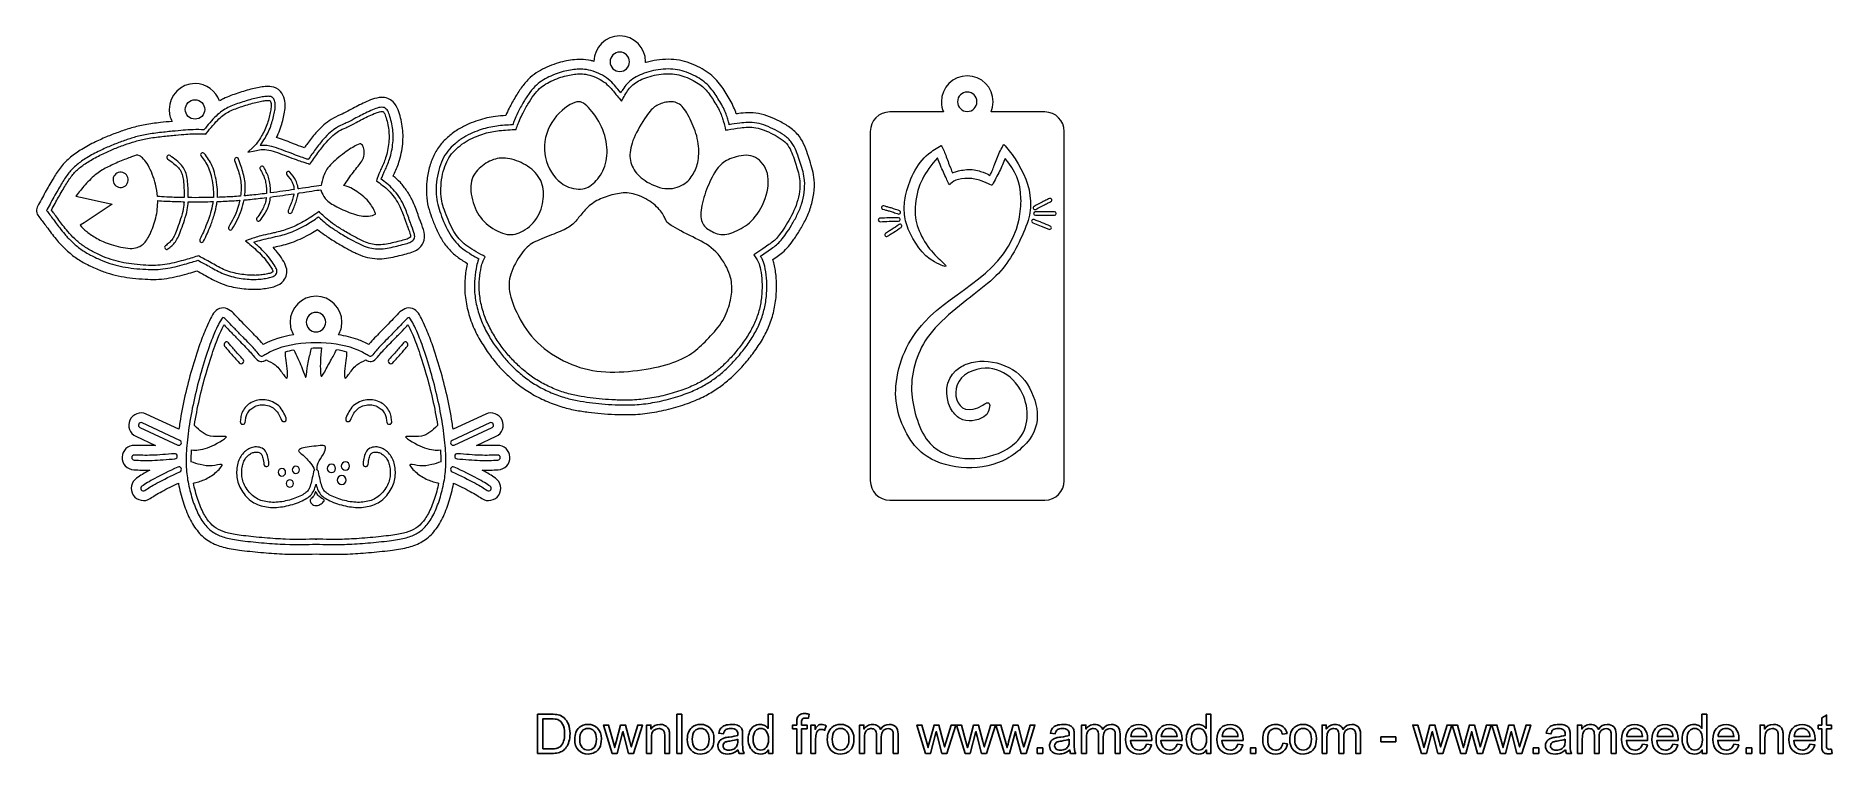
# Model space of a CAD drawing. Header units: millimetres. Extents: x -80 to 198, y 21 to 132.
import ezdxf

# ---------------------------------------------------------------- set-up
doc = ezdxf.new("R2010")
doc.units = ezdxf.units.MM
doc.header["$MEASUREMENT"] = 0
doc.layers.add('Layer 1', color=7, linetype='Continuous')

msp = doc.modelspace()

# ---------------------------------------------------------------- linework, layer by layer
at = {"layer": 'Layer 1', "color": 1, "lineweight": 9}
msp.add_ellipse((-54.9718, 120.8983), major_axis=(0, 1.5), ratio=1, dxfattribs=at)
at = {"layer": 'Layer 1', "lineweight": 9}
for points, knots in [([(14.7276, 128.1458), (14.7276, 128.1458), (14.7977, 128.1659), (14.7977, 128.1659), (14.7977, 128.1659), (15.3373, 128.3197), (15.8882, 128.4392), (16.4429, 128.523), (16.4429, 128.523), (17.0323, 128.6119), (17.6282, 128.6605), (18.2244, 128.6579), (18.2244, 128.6579), (18.8006, 128.6553), (19.3767, 128.6049), (19.9436, 128.5011), (19.9436, 128.5011), (20.4884, 128.4012), (21.0244, 128.2521), (21.5456, 128.0658), (21.5456, 128.0658), (22.085, 127.8731), (22.6111, 127.6387), (23.1176, 127.3714), (23.1176, 127.3714), (23.5619, 127.1369), (23.9925, 126.8754), (24.3997, 126.5809), (24.3997, 126.5809), (24.7904, 126.2984), (25.1587, 125.9858), (25.4969, 125.6419), (25.4969, 125.6419), (25.8123, 125.321), (26.0988, 124.976), (26.3643, 124.6126), (26.3643, 124.6126), (26.5995, 124.2908), (26.8167, 123.9567), (27.0309, 123.6207), (27.0309, 123.6207), (27.2422, 123.2892), (27.4483, 122.955), (27.6455, 122.615), (27.6455, 122.615), (27.8503, 122.2616), (28.0448, 121.9012), (28.219, 121.5317), (28.219, 121.5317), (28.3814, 121.1867), (28.5271, 120.8339), (28.6555, 120.4749), (28.6555, 120.4749), (28.6852, 120.3921), (28.7137, 120.3091), (28.7416, 120.2258), (28.7416, 120.2258), (28.8713, 120.243), (29.0012, 120.2598), (29.1313, 120.2757), (29.1313, 120.2757), (29.5856, 120.3314), (30.0389, 120.3772), (30.4969, 120.3907), (30.4969, 120.3907), (31.0587, 120.4074), (31.6216, 120.3763), (32.1756, 120.2795), (32.1756, 120.2795), (32.7619, 120.1771), (33.3346, 120.0021), (33.8888, 119.787), (33.8888, 119.787), (34.4224, 119.5798), (34.941, 119.3348), (35.4488, 119.071), (35.4488, 119.071), (35.9863, 118.7918), (36.513, 118.4904), (37.0054, 118.1365), (37.0054, 118.1365), (37.5722, 117.7294), (38.0853, 117.2579), (38.5048, 116.6985), (38.5048, 116.6985), (39.2066, 115.7626), (39.5561, 114.7098), (39.9114, 113.6149), (39.9114, 113.6149), (39.9114, 113.6149), (40.1093, 113.0051), (40.1093, 113.0051), (40.1093, 113.0051), (40.4352, 112.0005), (40.7188, 111.0806), (40.7992, 110.0128), (40.7992, 110.0128), (40.8515, 109.3209), (40.82, 108.6159), (40.7312, 107.9281), (40.7312, 107.9281), (40.6396, 107.2174), (40.4836, 106.5097), (40.2672, 105.8265), (40.2672, 105.8265), (40.0574, 105.1637), (39.7886, 104.5215), (39.4819, 103.8979), (39.4819, 103.8979), (39.2062, 103.3373), (38.8998, 102.7932), (38.5781, 102.2576), (38.5781, 102.2576), (38.2871, 101.773), (37.9843, 101.2938), (37.6629, 100.8287), (37.6629, 100.8287), (37.394, 100.4393), (37.1095, 100.0546), (36.8005, 99.6959), (36.8005, 99.6959), (36.5242, 99.3754), (36.2297, 99.0825), (35.9031, 98.8133), (35.9031, 98.8133), (35.6274, 98.5862), (35.3387, 98.3808), (35.0454, 98.1775), (35.0454, 98.1775), (35.0454, 98.1775), (34.3975, 97.728), (34.3975, 97.728), (34.3975, 97.728), (34.4803, 97.4903), (34.5495, 97.2474), (34.6083, 97.0005), (34.6083, 97.0005), (34.7664, 96.3355), (34.8574, 95.6367), (34.9112, 94.9556), (34.9112, 94.9556), (34.9131, 94.9314), (34.9145, 94.9071), (34.9153, 94.8832), (34.9153, 94.8832), (34.9685, 94.1757), (34.9822, 93.4616), (34.9523, 92.7527), (34.9523, 92.7527), (34.9184, 91.949), (34.8274, 91.1472), (34.6765, 90.3569), (34.6765, 90.3569), (34.5283, 89.5805), (34.3216, 88.8154), (34.0547, 88.0713), (34.0547, 88.0713), (33.7841, 87.3171), (33.4517, 86.5867), (33.0714, 85.8816), (33.0714, 85.8816), (32.6919, 85.1778), (32.2649, 84.5), (31.8065, 83.845), (31.8065, 83.845), (31.3572, 83.2028), (30.8779, 82.5801), (30.374, 81.9799), (30.374, 81.9799), (29.8671, 81.3763), (29.3346, 80.7919), (28.7779, 80.2337), (28.7779, 80.2337), (28.2723, 79.7267), (27.7453, 79.2421), (27.1908, 78.7888), (27.1908, 78.7888), (26.6503, 78.3471), (26.0863, 77.9378), (25.501, 77.5575), (25.501, 77.5575), (24.8777, 77.1526), (24.2351, 76.7835), (23.5692, 76.4532), (23.5692, 76.4532), (22.8048, 76.0739), (22.0159, 75.7469), (21.2126, 75.4587), (21.2126, 75.4587), (20.2528, 75.1144), (19.2692, 74.8206), (18.2802, 74.5727), (18.2802, 74.5727), (17.3094, 74.3296), (16.3232, 74.1278), (15.3325, 73.9856), (15.3325, 73.9856), (14.3799, 73.849), (13.4205, 73.7692), (12.4587, 73.7387), (12.4587, 73.7387), (11.6248, 73.7123), (10.7913, 73.7229), (9.9578, 73.7574), (9.9578, 73.7574), (9.2447, 73.7868), (8.5327, 73.8344), (7.822, 73.8991), (7.822, 73.8991), (7.1685, 73.9588), (6.5168, 74.0336), (5.8659, 74.1172), (5.8659, 74.1172), (5.1895, 74.2042), (4.5145, 74.3003), (3.8441, 74.4268), (3.8441, 74.4268), (3.093, 74.5683), (2.3518, 74.7472), (1.6212, 74.9719), (1.6212, 74.9719), (0.8158, 75.2195), (0.0234, 75.5206), (-0.7465, 75.8627), (-0.7465, 75.8627), (-1.5156, 76.2045), (-2.2688, 76.5899), (-2.9915, 77.0213), (-2.9915, 77.0213), (-3.6896, 77.4382), (-4.3596, 77.9004), (-4.9999, 78.4015), (-4.9999, 78.4015), (-5.5977, 78.8694), (-6.168, 79.3706), (-6.7138, 79.898), (-6.7138, 79.898), (-7.2379, 80.4044), (-7.7384, 80.9334), (-8.2126, 81.4868), (-8.2126, 81.4868), (-8.6968, 82.052), (-9.1527, 82.6397), (-9.5853, 83.245), (-9.5853, 83.245), (-10.0537, 83.9001), (-10.4942, 84.575), (-10.8965, 85.2729), (-10.8965, 85.2729), (-11.3318, 86.028), (-11.7229, 86.8099), (-12.0495, 87.6184), (-12.0495, 87.6184), (-12.3864, 88.4522), (-12.6571, 89.317), (-12.8588, 90.1934), (-12.8588, 90.1934), (-13.0555, 91.0485), (-13.1893, 91.924), (-13.2386, 92.8003), (-13.2386, 92.8003), (-13.2775, 93.492), (-13.263, 94.1879), (-13.2059, 94.8782), (-13.2059, 94.8782), (-13.1478, 95.5818), (-13.045, 96.2891), (-12.8937, 96.9787), (-12.8937, 96.9787), (-12.8843, 97.022), (-12.8746, 97.0653), (-12.8647, 97.1085), (-12.8647, 97.1085), (-12.8937, 97.1256), (-12.923, 97.1427), (-12.952, 97.1597), (-12.952, 97.1597), (-13.4668, 97.4632), (-13.9712, 97.7876), (-14.4442, 98.1532), (-14.4442, 98.1532), (-14.9288, 98.5274), (-15.3754, 98.943), (-15.7797, 99.4029), (-15.7797, 99.4029), (-16.1908, 99.8706), (-16.5516, 100.3761), (-16.8692, 100.9112), (-16.8692, 100.9112), (-17.1888, 101.4497), (-17.4665, 102.0159), (-17.7187, 102.5888), (-17.7187, 102.5888), (-17.9563, 103.129), (-18.1724, 103.6787), (-18.3755, 104.2327), (-18.3755, 104.2327), (-18.5713, 104.767), (-18.7537, 105.304), (-18.8919, 105.8565), (-18.8919, 105.8565), (-19.0469, 106.4766), (-19.1418, 107.0997), (-19.1752, 107.7382), (-19.1752, 107.7382), (-19.2113, 108.426), (-19.1798, 109.1262), (-19.1061, 109.8108), (-19.1061, 109.8108), (-19.0307, 110.5123), (-18.9082, 111.2162), (-18.7306, 111.8991), (-18.7306, 111.8991), (-18.5627, 112.5448), (-18.3429, 113.1754), (-18.0527, 113.7767), (-18.0527, 113.7767), (-17.7711, 114.3595), (-17.4289, 114.9034), (-17.0262, 115.4098), (-17.0262, 115.4098), (-16.6414, 115.894), (-16.2058, 116.3384), (-15.7374, 116.7418), (-15.7374, 116.7418), (-15.2559, 117.1567), (-14.7371, 117.5303), (-14.1931, 117.859), (-14.1931, 117.859), (-13.6907, 118.1623), (-13.1655, 118.428), (-12.6275, 118.662), (-12.6275, 118.662), (-12.1502, 118.8695), (-11.6625, 119.0526), (-11.1682, 119.2148), (-11.1682, 119.2148), (-10.7284, 119.359), (-10.2843, 119.4854), (-9.8328, 119.5879), (-9.8328, 119.5879), (-9.3902, 119.6883), (-8.9441, 119.7647), (-8.4941, 119.8223), (-8.4941, 119.8223), (-7.9665, 119.8898), (-7.4346, 119.9346), (-6.9022, 119.9703), (-6.9022, 119.9703), (-6.7435, 120.3549), (-6.5683, 120.7319), (-6.382, 121.104), (-6.382, 121.104), (-6.0787, 121.7099), (-5.7478, 122.3074), (-5.3984, 122.8879), (-5.3984, 122.8879), (-5.0817, 123.414), (-4.745, 123.9362), (-4.3781, 124.4288), (-4.3781, 124.4288), (-4.017, 124.9137), (-3.6226, 125.3698), (-3.1764, 125.7782), (-3.1764, 125.7782), (-3.1587, 125.7944), (-3.1407, 125.8102), (-3.1227, 125.8254), (-3.1227, 125.8254), (-2.7319, 126.1763), (-2.3125, 126.4806), (-1.8627, 126.7529), (-1.8627, 126.7529), (-1.4404, 127.009), (-0.9981, 127.2353), (-0.5474, 127.437), (-0.5474, 127.437), (-0.0749, 127.6484), (0.4106, 127.8355), (0.9026, 127.9958), (0.9026, 127.9958), (1.3309, 128.1354), (1.7653, 128.2542), (2.2053, 128.3506), (2.2053, 128.3506), (2.608, 128.4389), (3.0138, 128.5085), (3.4229, 128.5603), (3.4229, 128.5603), (3.8564, 128.6151), (4.2877, 128.6481), (4.7252, 128.6417), (4.7252, 128.6417), (5.2413, 128.6341), (5.7494, 128.5718), (6.253, 128.4584), (6.253, 128.4584), (6.4127, 128.4225), (6.5721, 128.3817), (6.7305, 128.3364), (6.7305, 128.3364), (6.7675, 130.5137), (8.5435, 132.2671), (10.7296, 132.2671), (10.7296, 132.2671), (12.9389, 132.2671), (14.7296, 130.4764), (14.7296, 128.2671), (14.7296, 128.2671), (14.7296, 128.2265), (14.7288, 128.1861), (14.7276, 128.1458)], [0, 0, 0, 0, 0.00961538, 0.00961538, 0.00961538, 0.00961538, 0.01923077, 0.01923077, 0.01923077, 0.01923077, 0.02884615, 0.02884615, 0.02884615, 0.02884615, 0.03846154, 0.03846154, 0.03846154, 0.03846154, 0.04807692, 0.04807692, 0.04807692, 0.04807692, 0.05769231, 0.05769231, 0.05769231, 0.05769231, 0.06730769, 0.06730769, 0.06730769, 0.06730769, 0.07692308, 0.07692308, 0.07692308, 0.07692308, 0.08653846, 0.08653846, 0.08653846, 0.08653846, 0.09615385, 0.09615385, 0.09615385, 0.09615385, 0.10576923, 0.10576923, 0.10576923, 0.10576923, 0.11538462, 0.11538462, 0.11538462, 0.11538462, 0.125, 0.125, 0.125, 0.125, 0.13461538, 0.13461538, 0.13461538, 0.13461538, 0.14423077, 0.14423077, 0.14423077, 0.14423077, 0.15384615, 0.15384615, 0.15384615, 0.15384615, 0.16346154, 0.16346154, 0.16346154, 0.16346154, 0.17307692, 0.17307692, 0.17307692, 0.17307692, 0.18269231, 0.18269231, 0.18269231, 0.18269231, 0.19230769, 0.19230769, 0.19230769, 0.19230769, 0.20192308, 0.20192308, 0.20192308, 0.20192308, 0.21153846, 0.21153846, 0.21153846, 0.21153846, 0.22115385, 0.22115385, 0.22115385, 0.22115385, 0.23076923, 0.23076923, 0.23076923, 0.23076923, 0.24038462, 0.24038462, 0.24038462, 0.24038462, 0.25, 0.25, 0.25, 0.25, 0.25961538, 0.25961538, 0.25961538, 0.25961538, 0.26923077, 0.26923077, 0.26923077, 0.26923077, 0.27884615, 0.27884615, 0.27884615, 0.27884615, 0.28846154, 0.28846154, 0.28846154, 0.28846154, 0.29807692, 0.29807692, 0.29807692, 0.29807692, 0.30769231, 0.30769231, 0.30769231, 0.30769231, 0.31730769, 0.31730769, 0.31730769, 0.31730769, 0.32692308, 0.32692308, 0.32692308, 0.32692308, 0.33653846, 0.33653846, 0.33653846, 0.33653846, 0.34615385, 0.34615385, 0.34615385, 0.34615385, 0.35576923, 0.35576923, 0.35576923, 0.35576923, 0.36538462, 0.36538462, 0.36538462, 0.36538462, 0.375, 0.375, 0.375, 0.375, 0.38461538, 0.38461538, 0.38461538, 0.38461538, 0.39423077, 0.39423077, 0.39423077, 0.39423077, 0.40384615, 0.40384615, 0.40384615, 0.40384615, 0.41346154, 0.41346154, 0.41346154, 0.41346154, 0.42307692, 0.42307692, 0.42307692, 0.42307692, 0.43269231, 0.43269231, 0.43269231, 0.43269231, 0.44230769, 0.44230769, 0.44230769, 0.44230769, 0.45192308, 0.45192308, 0.45192308, 0.45192308, 0.46153846, 0.46153846, 0.46153846, 0.46153846, 0.47115385, 0.47115385, 0.47115385, 0.47115385, 0.48076923, 0.48076923, 0.48076923, 0.48076923, 0.49038462, 0.49038462, 0.49038462, 0.49038462, 0.5, 0.5, 0.5, 0.5, 0.50961538, 0.50961538, 0.50961538, 0.50961538, 0.51923077, 0.51923077, 0.51923077, 0.51923077, 0.52884615, 0.52884615, 0.52884615, 0.52884615, 0.53846154, 0.53846154, 0.53846154, 0.53846154, 0.54807692, 0.54807692, 0.54807692, 0.54807692, 0.55769231, 0.55769231, 0.55769231, 0.55769231, 0.56730769, 0.56730769, 0.56730769, 0.56730769, 0.57692308, 0.57692308, 0.57692308, 0.57692308, 0.58653846, 0.58653846, 0.58653846, 0.58653846, 0.59615385, 0.59615385, 0.59615385, 0.59615385, 0.60576923, 0.60576923, 0.60576923, 0.60576923, 0.61538462, 0.61538462, 0.61538462, 0.61538462, 0.625, 0.625, 0.625, 0.625, 0.63461538, 0.63461538, 0.63461538, 0.63461538, 0.64423077, 0.64423077, 0.64423077, 0.64423077, 0.65384615, 0.65384615, 0.65384615, 0.65384615, 0.66346154, 0.66346154, 0.66346154, 0.66346154, 0.67307692, 0.67307692, 0.67307692, 0.67307692, 0.68269231, 0.68269231, 0.68269231, 0.68269231, 0.69230769, 0.69230769, 0.69230769, 0.69230769, 0.70192308, 0.70192308, 0.70192308, 0.70192308, 0.71153846, 0.71153846, 0.71153846, 0.71153846, 0.72115385, 0.72115385, 0.72115385, 0.72115385, 0.73076923, 0.73076923, 0.73076923, 0.73076923, 0.74038462, 0.74038462, 0.74038462, 0.74038462, 0.75, 0.75, 0.75, 0.75, 0.75961538, 0.75961538, 0.75961538, 0.75961538, 0.76923077, 0.76923077, 0.76923077, 0.76923077, 0.77884615, 0.77884615, 0.77884615, 0.77884615, 0.78846154, 0.78846154, 0.78846154, 0.78846154, 0.79807692, 0.79807692, 0.79807692, 0.79807692, 0.80769231, 0.80769231, 0.80769231, 0.80769231, 0.81730769, 0.81730769, 0.81730769, 0.81730769, 0.82692308, 0.82692308, 0.82692308, 0.82692308, 0.83653846, 0.83653846, 0.83653846, 0.83653846, 0.84615385, 0.84615385, 0.84615385, 0.84615385, 0.85576923, 0.85576923, 0.85576923, 0.85576923, 0.86538462, 0.86538462, 0.86538462, 0.86538462, 0.875, 0.875, 0.875, 0.875, 0.88461538, 0.88461538, 0.88461538, 0.88461538, 0.89423077, 0.89423077, 0.89423077, 0.89423077, 0.90384615, 0.90384615, 0.90384615, 0.90384615, 0.91346154, 0.91346154, 0.91346154, 0.91346154, 0.92307692, 0.92307692, 0.92307692, 0.92307692, 0.93269231, 0.93269231, 0.93269231, 0.93269231, 0.94230769, 0.94230769, 0.94230769, 0.94230769, 0.95192308, 0.95192308, 0.95192308, 0.95192308, 0.96153846, 0.96153846, 0.96153846, 0.96153846, 0.97115385, 0.97115385, 0.97115385, 0.97115385, 0.98076923, 0.98076923, 0.98076923, 0.98076923, 1, 1, 1, 1]), ([(10.7296, 129.7671), (11.5581, 129.7671), (12.2296, 129.0956), (12.2296, 128.2671), (12.2296, 128.2671), (12.2296, 127.4386), (11.5581, 126.7671), (10.7296, 126.7671), (10.7296, 126.7671), (9.9011, 126.7671), (9.2296, 127.4386), (9.2296, 128.2671), (9.2296, 128.2671), (9.2296, 129.0956), (9.9011, 129.7671), (10.7296, 129.7671)], [0, 0, 0, 0, 0.2, 0.2, 0.2, 0.2, 0.4, 0.4, 0.4, 0.4, 0.6, 0.6, 0.6, 0.6, 1, 1, 1, 1]), ([(52.4715, 120.5106), (52.4715, 120.5106), (60.7982, 120.5106), (60.7982, 120.5106), (60.7982, 120.5106), (60.5881, 120.9968), (60.4715, 121.5327), (60.4715, 122.096), (60.4715, 122.096), (60.4715, 124.3053), (62.2622, 126.096), (64.4715, 126.096), (64.4715, 126.096), (66.6808, 126.096), (68.4715, 124.3053), (68.4715, 122.096), (68.4715, 122.096), (68.4715, 121.5327), (68.3549, 120.9968), (68.1448, 120.5106), (68.1448, 120.5106), (68.1448, 120.5106), (76.4715, 120.5106), (76.4715, 120.5106), (76.4715, 120.5106), (78.1215, 120.5106), (79.4715, 119.1606), (79.4715, 117.5106), (79.4715, 117.5106), (79.4715, 117.5106), (79.4715, 63.5106), (79.4715, 63.5106), (79.4715, 63.5106), (79.4715, 61.8606), (78.1215, 60.5106), (76.4715, 60.5106), (76.4715, 60.5106), (76.4715, 60.5106), (52.4715, 60.5106), (52.4715, 60.5106), (52.4715, 60.5106), (50.8215, 60.5106), (49.4715, 61.8606), (49.4715, 63.5106), (49.4715, 63.5106), (49.4715, 63.5106), (49.4715, 117.5106), (49.4715, 117.5106), (49.4715, 117.5106), (49.4715, 119.1606), (50.8215, 120.5106), (52.4715, 120.5106)], [0, 0, 0, 0, 0.07142857, 0.07142857, 0.07142857, 0.07142857, 0.14285714, 0.14285714, 0.14285714, 0.14285714, 0.21428571, 0.21428571, 0.21428571, 0.21428571, 0.28571429, 0.28571429, 0.28571429, 0.28571429, 0.35714286, 0.35714286, 0.35714286, 0.35714286, 0.42857143, 0.42857143, 0.42857143, 0.42857143, 0.5, 0.5, 0.5, 0.5, 0.57142857, 0.57142857, 0.57142857, 0.57142857, 0.64285714, 0.64285714, 0.64285714, 0.64285714, 0.71428571, 0.71428571, 0.71428571, 0.71428571, 0.78571429, 0.78571429, 0.78571429, 0.78571429, 0.85714286, 0.85714286, 0.85714286, 0.85714286, 1, 1, 1, 1]), ([(-51.1933, 122.2133), (-50.9906, 122.3345), (-50.7829, 122.4472), (-50.5701, 122.5523), (-50.5701, 122.5523), (-50.2062, 122.7323), (-49.8317, 122.8906), (-49.4526, 123.0356), (-49.4526, 123.0356), (-49.0835, 123.1768), (-48.7096, 123.3056), (-48.3343, 123.4296), (-48.3343, 123.4296), (-47.9584, 123.5539), (-47.5808, 123.6737), (-47.2012, 123.786), (-47.2012, 123.786), (-46.826, 123.8969), (-46.4485, 124.0004), (-46.0682, 124.0922), (-46.0682, 124.0922), (-45.7389, 124.1717), (-45.407, 124.2426), (-45.0734, 124.3015), (-45.0734, 124.3015), (-44.7634, 124.3565), (-44.4501, 124.4025), (-44.1367, 124.4324), (-44.1367, 124.4324), (-43.8072, 124.4638), (-43.4821, 124.474), (-43.1537, 124.4212), (-43.1537, 124.4212), (-42.6161, 124.3348), (-42.1441, 124.0957), (-41.7709, 123.6972), (-41.7709, 123.6972), (-41.4451, 123.3495), (-41.2356, 122.9184), (-41.1252, 122.4574), (-41.1252, 122.4574), (-41.0371, 122.0895), (-41.0124, 121.7062), (-41.0287, 121.3291), (-41.0287, 121.3291), (-41.0445, 120.9633), (-41.099, 120.5964), (-41.1683, 120.2373), (-41.1683, 120.2373), (-41.2363, 119.885), (-41.3201, 119.5353), (-41.4095, 119.188), (-41.4095, 119.188), (-41.5056, 118.8148), (-41.6091, 118.4445), (-41.7306, 118.0788), (-41.7306, 118.0788), (-41.872, 117.6534), (-42.0365, 117.2374), (-42.228, 116.8319), (-42.228, 116.8319), (-42.2723, 116.7379), (-42.3181, 116.6444), (-42.365, 116.5514), (-42.365, 116.5514), (-41.5579, 116.3232), (-40.753, 116.0025), (-39.9889, 115.7054), (-39.9889, 115.7054), (-39.9889, 115.7054), (-39.5705, 115.5427), (-39.5705, 115.5427), (-39.5705, 115.5427), (-39.151, 115.3795), (-38.729, 115.2237), (-38.3046, 115.0734), (-38.3046, 115.0734), (-38.22, 115.0434), (-38.1353, 115.0137), (-38.0506, 114.9842), (-38.0506, 114.9842), (-37.8897, 115.2095), (-37.7276, 115.434), (-37.5637, 115.6571), (-37.5637, 115.6571), (-37.1576, 116.2103), (-36.738, 116.7605), (-36.2874, 117.2784), (-36.2874, 117.2784), (-35.9027, 117.7205), (-35.4908, 118.1409), (-35.0459, 118.523), (-35.0459, 118.523), (-34.6881, 118.8304), (-34.3093, 119.112), (-33.9081, 119.3604), (-33.9081, 119.3604), (-33.4591, 119.6386), (-33.0109, 119.8514), (-32.529, 120.0624), (-32.529, 120.0624), (-32.4278, 120.1066), (-32.3262, 120.1507), (-32.2257, 120.1968), (-32.2257, 120.1968), (-31.8292, 120.3788), (-31.4414, 120.5897), (-31.0563, 120.7948), (-31.0563, 120.7948), (-31.0563, 120.7948), (-30.7903, 120.9365), (-30.7903, 120.9365), (-30.7903, 120.9365), (-30.4599, 121.1125), (-30.1281, 121.2862), (-29.7942, 121.4558), (-29.7942, 121.4558), (-29.4297, 121.641), (-29.0625, 121.8212), (-28.6913, 121.9927), (-28.6913, 121.9927), (-28.3114, 122.1682), (-27.9245, 122.3367), (-27.5296, 122.4755), (-27.5296, 122.4755), (-27.0945, 122.6284), (-26.6302, 122.7512), (-26.1671, 122.7648), (-26.1671, 122.7648), (-25.4655, 122.7852), (-24.8224, 122.555), (-24.3194, 122.0625), (-24.3194, 122.0625), (-23.9602, 121.7108), (-23.7357, 121.2847), (-23.5568, 120.8208), (-23.5568, 120.8208), (-23.4056, 120.4288), (-23.2848, 120.0175), (-23.182, 119.6103), (-23.182, 119.6103), (-23.0742, 119.1833), (-22.9848, 118.7489), (-22.9193, 118.3134), (-22.9193, 118.3134), (-22.8522, 117.866), (-22.8123, 117.4167), (-22.8016, 116.9645), (-22.8016, 116.9645), (-22.7909, 116.5119), (-22.8091, 116.0603), (-22.8515, 115.6096), (-22.8515, 115.6096), (-22.8979, 115.1152), (-22.9706, 114.622), (-23.0697, 114.1354), (-23.0697, 114.1354), (-23.1662, 113.662), (-23.2885, 113.193), (-23.4397, 112.734), (-23.4397, 112.734), (-23.6563, 112.0765), (-23.9317, 111.4536), (-24.2198, 110.8256), (-24.2198, 110.8256), (-24.252, 110.7552), (-24.2847, 110.6849), (-24.3168, 110.6143), (-24.3168, 110.6143), (-23.9281, 110.2956), (-23.5568, 109.9582), (-23.2134, 109.5907), (-23.2134, 109.5907), (-22.8372, 109.1881), (-22.4946, 108.7526), (-22.1861, 108.2963), (-22.1861, 108.2963), (-21.8711, 107.8301), (-21.5908, 107.3394), (-21.3463, 106.8328), (-21.3463, 106.8328), (-21.0045, 106.1246), (-20.7408, 105.3921), (-20.4804, 104.6514), (-20.4804, 104.6514), (-20.418, 104.4743), (-20.3555, 104.2973), (-20.2912, 104.1207), (-20.2912, 104.1207), (-20.2123, 103.9041), (-20.1313, 103.6886), (-20.0492, 103.4731), (-20.0492, 103.4731), (-19.8637, 102.9855), (-19.6558, 102.4662), (-19.5466, 101.9565), (-19.5466, 101.9565), (-19.4247, 101.3876), (-19.4393, 100.828), (-19.6815, 100.2903), (-19.6815, 100.2903), (-19.9342, 99.7297), (-20.3673, 99.3389), (-20.9102, 99.0678), (-20.9102, 99.0678), (-21.2507, 98.8977), (-21.6228, 98.7758), (-21.9881, 98.6709), (-21.9881, 98.6709), (-22.354, 98.5658), (-22.7255, 98.4754), (-23.0951, 98.3836), (-23.0951, 98.3836), (-23.5077, 98.2812), (-23.92, 98.1799), (-24.3359, 98.0918), (-24.3359, 98.0918), (-24.7938, 97.9948), (-25.2571, 97.9124), (-25.723, 97.8655), (-25.723, 97.8655), (-26.2075, 97.8167), (-26.6931, 97.808), (-27.1784, 97.8493), (-27.1784, 97.8493), (-27.6747, 97.8914), (-28.1618, 97.9843), (-28.6397, 98.1244), (-28.6397, 98.1244), (-29.1323, 98.2689), (-29.6095, 98.4608), (-30.0751, 98.6763), (-30.0751, 98.6763), (-30.5895, 98.9144), (-31.092, 99.1825), (-31.5877, 99.4571), (-31.5877, 99.4571), (-32.2069, 99.8003), (-32.8196, 100.1579), (-33.4223, 100.5293), (-33.4223, 100.5293), (-33.9384, 100.8473), (-34.4514, 101.177), (-34.9455, 101.5286), (-34.9455, 101.5286), (-35.3148, 101.7912), (-35.6718, 102.0677), (-36.0161, 102.3613), (-36.0161, 102.3613), (-36.372, 102.1333), (-36.7321, 101.9119), (-37.1, 101.7022), (-37.1, 101.7022), (-37.5274, 101.4585), (-37.9646, 101.2304), (-38.4091, 101.0191), (-38.4091, 101.0191), (-38.8353, 100.8166), (-39.2697, 100.6292), (-39.7116, 100.4631), (-39.7116, 100.4631), (-40.1299, 100.3058), (-40.5546, 100.1681), (-40.985, 100.0473), (-40.985, 100.0473), (-41.3781, 99.9369), (-41.7749, 99.8409), (-42.1732, 99.7512), (-42.1732, 99.7512), (-42.4088, 99.6982), (-42.6449, 99.6473), (-42.8809, 99.5964), (-42.8809, 99.5964), (-42.6637, 99.3509), (-42.4538, 99.0983), (-42.251, 98.8414), (-42.251, 98.8414), (-41.9566, 98.4684), (-41.6713, 98.0795), (-41.416, 97.6784), (-41.416, 97.6784), (-41.1806, 97.3083), (-40.9645, 96.9136), (-40.852, 96.4869), (-40.852, 96.4869), (-40.6572, 95.7492), (-40.7881, 95.0133), (-41.276, 94.4203), (-41.276, 94.4203), (-41.6123, 94.0114), (-42.0638, 93.75), (-42.5579, 93.5777), (-42.5579, 93.5777), (-42.8792, 93.4656), (-43.2151, 93.3898), (-43.549, 93.3258), (-43.549, 93.3258), (-43.8853, 93.2612), (-44.2233, 93.2087), (-44.5637, 93.1714), (-44.5637, 93.1714), (-44.956, 93.1285), (-45.3501, 93.1054), (-45.7448, 93.1022), (-45.7448, 93.1022), (-46.1759, 93.0985), (-46.6083, 93.1188), (-47.0378, 93.1549), (-47.0378, 93.1549), (-47.4868, 93.1927), (-47.935, 93.2477), (-48.3796, 93.321), (-48.3796, 93.321), (-48.8358, 93.3961), (-49.2879, 93.4907), (-49.7344, 93.6105), (-49.7344, 93.6105), (-50.2077, 93.7374), (-50.6725, 93.8926), (-51.1254, 94.0799), (-51.1254, 94.0799), (-51.8998, 94.4003), (-52.6308, 94.8074), (-53.3601, 95.2175), (-53.3601, 95.2175), (-53.3601, 95.2175), (-53.5545, 95.3268), (-53.5545, 95.3268), (-53.5545, 95.3268), (-53.9263, 95.5358), (-54.3002, 95.7405), (-54.6751, 95.9434), (-54.6751, 95.9434), (-54.7813, 95.9112), (-54.8876, 95.8792), (-54.9939, 95.8474), (-54.9939, 95.8474), (-55.3974, 95.7266), (-55.8017, 95.6086), (-56.2073, 95.4949), (-56.2073, 95.4949), (-56.697, 95.3578), (-57.1883, 95.2264), (-57.6832, 95.1088), (-57.6832, 95.1088), (-58.2285, 94.9793), (-58.7794, 94.8661), (-59.3341, 94.7849), (-59.3341, 94.7849), (-59.8868, 94.7038), (-60.4414, 94.6567), (-60.9997, 94.6407), (-60.9997, 94.6407), (-61.5596, 94.6246), (-62.1193, 94.6381), (-62.6786, 94.667), (-62.6786, 94.667), (-63.3263, 94.7005), (-63.974, 94.7532), (-64.6185, 94.8262), (-64.6185, 94.8262), (-65.2129, 94.8937), (-65.8066, 94.9792), (-66.3945, 95.0905), (-66.3945, 95.0905), (-67.0005, 95.2052), (-67.599, 95.3497), (-68.1896, 95.5272), (-68.1896, 95.5272), (-68.7782, 95.704), (-69.3556, 95.9119), (-69.9246, 96.1442), (-69.9246, 96.1442), (-70.5752, 96.4096), (-71.2154, 96.705), (-71.8358, 97.0351), (-71.8358, 97.0351), (-72.4081, 97.3395), (-72.9671, 97.675), (-73.496, 98.0503), (-73.496, 98.0503), (-74.0431, 98.4387), (-74.5585, 98.871), (-75.0444, 99.3336), (-75.0444, 99.3336), (-75.4746, 99.7431), (-75.8811, 100.1767), (-76.2687, 100.6264), (-76.2687, 100.6264), (-76.7974, 101.2397), (-77.2806, 101.8764), (-77.7589, 102.5287), (-77.7589, 102.5287), (-77.7589, 102.5287), (-77.9291, 102.7606), (-77.9291, 102.7606), (-77.9291, 102.7606), (-78.1139, 103.0126), (-78.3037, 103.2604), (-78.4938, 103.5083), (-78.4938, 103.5083), (-78.6668, 103.7337), (-78.841, 103.9582), (-79.0156, 104.1823), (-79.0156, 104.1823), (-79.0156, 104.1823), (-79.144, 104.3471), (-79.144, 104.3471), (-79.144, 104.3471), (-79.5265, 104.8378), (-79.5774, 105.472), (-79.2784, 106.0176), (-79.2784, 106.0176), (-79.2784, 106.0176), (-79.1792, 106.1987), (-79.1792, 106.1987), (-79.1792, 106.1987), (-78.7808, 106.9259), (-78.3824, 107.653), (-77.9768, 108.3762), (-77.9768, 108.3762), (-77.6049, 109.0392), (-77.2273, 109.7008), (-76.8309, 110.3494), (-76.8309, 110.3494), (-76.4761, 110.9299), (-76.1046, 111.5004), (-75.6805, 112.0332), (-75.6805, 112.0332), (-75.2403, 112.5864), (-74.7534, 113.0813), (-74.2077, 113.5315), (-74.2077, 113.5315), (-73.6702, 113.9749), (-73.0868, 114.3713), (-72.4926, 114.7345), (-72.4926, 114.7345), (-71.8067, 115.154), (-71.0952, 115.536), (-70.3728, 115.8887), (-70.3728, 115.8887), (-69.7394, 116.1979), (-69.095, 116.4837), (-68.443, 116.7514), (-68.443, 116.7514), (-67.8422, 116.9981), (-67.2352, 117.2285), (-66.6241, 117.4481), (-66.6241, 117.4481), (-66.0218, 117.6646), (-65.4166, 117.871), (-64.8015, 118.0484), (-64.8015, 118.0484), (-64.1106, 118.2477), (-63.4126, 118.4094), (-62.705, 118.5368), (-62.705, 118.5368), (-61.9196, 118.6783), (-61.1247, 118.7817), (-60.3318, 118.8706), (-60.3318, 118.8706), (-59.7289, 118.9381), (-59.1252, 118.9967), (-58.5212, 119.0526), (-58.5212, 119.0526), (-58.8089, 119.6049), (-58.9718, 120.2325), (-58.9718, 120.8983), (-58.9718, 120.8983), (-58.9718, 123.1074), (-57.1809, 124.8983), (-54.9718, 124.8983), (-54.9718, 124.8983), (-53.2234, 124.8983), (-51.7373, 123.7763), (-51.1933, 122.2133)], [0, 0, 0, 0, 0.00833333, 0.00833333, 0.00833333, 0.00833333, 0.01666667, 0.01666667, 0.01666667, 0.01666667, 0.025, 0.025, 0.025, 0.025, 0.03333333, 0.03333333, 0.03333333, 0.03333333, 0.04166667, 0.04166667, 0.04166667, 0.04166667, 0.05, 0.05, 0.05, 0.05, 0.05833333, 0.05833333, 0.05833333, 0.05833333, 0.06666667, 0.06666667, 0.06666667, 0.06666667, 0.075, 0.075, 0.075, 0.075, 0.08333333, 0.08333333, 0.08333333, 0.08333333, 0.09166667, 0.09166667, 0.09166667, 0.09166667, 0.1, 0.1, 0.1, 0.1, 0.10833333, 0.10833333, 0.10833333, 0.10833333, 0.11666667, 0.11666667, 0.11666667, 0.11666667, 0.125, 0.125, 0.125, 0.125, 0.13333333, 0.13333333, 0.13333333, 0.13333333, 0.14166667, 0.14166667, 0.14166667, 0.14166667, 0.15, 0.15, 0.15, 0.15, 0.15833333, 0.15833333, 0.15833333, 0.15833333, 0.16666667, 0.16666667, 0.16666667, 0.16666667, 0.175, 0.175, 0.175, 0.175, 0.18333333, 0.18333333, 0.18333333, 0.18333333, 0.19166667, 0.19166667, 0.19166667, 0.19166667, 0.2, 0.2, 0.2, 0.2, 0.20833333, 0.20833333, 0.20833333, 0.20833333, 0.21666667, 0.21666667, 0.21666667, 0.21666667, 0.225, 0.225, 0.225, 0.225, 0.23333333, 0.23333333, 0.23333333, 0.23333333, 0.24166667, 0.24166667, 0.24166667, 0.24166667, 0.25, 0.25, 0.25, 0.25, 0.25833333, 0.25833333, 0.25833333, 0.25833333, 0.26666667, 0.26666667, 0.26666667, 0.26666667, 0.275, 0.275, 0.275, 0.275, 0.28333333, 0.28333333, 0.28333333, 0.28333333, 0.29166667, 0.29166667, 0.29166667, 0.29166667, 0.3, 0.3, 0.3, 0.3, 0.30833333, 0.30833333, 0.30833333, 0.30833333, 0.31666667, 0.31666667, 0.31666667, 0.31666667, 0.325, 0.325, 0.325, 0.325, 0.33333333, 0.33333333, 0.33333333, 0.33333333, 0.34166667, 0.34166667, 0.34166667, 0.34166667, 0.35, 0.35, 0.35, 0.35, 0.35833333, 0.35833333, 0.35833333, 0.35833333, 0.36666667, 0.36666667, 0.36666667, 0.36666667, 0.375, 0.375, 0.375, 0.375, 0.38333333, 0.38333333, 0.38333333, 0.38333333, 0.39166667, 0.39166667, 0.39166667, 0.39166667, 0.4, 0.4, 0.4, 0.4, 0.40833333, 0.40833333, 0.40833333, 0.40833333, 0.41666667, 0.41666667, 0.41666667, 0.41666667, 0.425, 0.425, 0.425, 0.425, 0.43333333, 0.43333333, 0.43333333, 0.43333333, 0.44166667, 0.44166667, 0.44166667, 0.44166667, 0.45, 0.45, 0.45, 0.45, 0.45833333, 0.45833333, 0.45833333, 0.45833333, 0.46666667, 0.46666667, 0.46666667, 0.46666667, 0.475, 0.475, 0.475, 0.475, 0.48333333, 0.48333333, 0.48333333, 0.48333333, 0.49166667, 0.49166667, 0.49166667, 0.49166667, 0.5, 0.5, 0.5, 0.5, 0.50833333, 0.50833333, 0.50833333, 0.50833333, 0.51666667, 0.51666667, 0.51666667, 0.51666667, 0.525, 0.525, 0.525, 0.525, 0.53333333, 0.53333333, 0.53333333, 0.53333333, 0.54166667, 0.54166667, 0.54166667, 0.54166667, 0.55, 0.55, 0.55, 0.55, 0.55833333, 0.55833333, 0.55833333, 0.55833333, 0.56666667, 0.56666667, 0.56666667, 0.56666667, 0.575, 0.575, 0.575, 0.575, 0.58333333, 0.58333333, 0.58333333, 0.58333333, 0.59166667, 0.59166667, 0.59166667, 0.59166667, 0.6, 0.6, 0.6, 0.6, 0.60833333, 0.60833333, 0.60833333, 0.60833333, 0.61666667, 0.61666667, 0.61666667, 0.61666667, 0.625, 0.625, 0.625, 0.625, 0.63333333, 0.63333333, 0.63333333, 0.63333333, 0.64166667, 0.64166667, 0.64166667, 0.64166667, 0.65, 0.65, 0.65, 0.65, 0.65833333, 0.65833333, 0.65833333, 0.65833333, 0.66666667, 0.66666667, 0.66666667, 0.66666667, 0.675, 0.675, 0.675, 0.675, 0.68333333, 0.68333333, 0.68333333, 0.68333333, 0.69166667, 0.69166667, 0.69166667, 0.69166667, 0.7, 0.7, 0.7, 0.7, 0.70833333, 0.70833333, 0.70833333, 0.70833333, 0.71666667, 0.71666667, 0.71666667, 0.71666667, 0.725, 0.725, 0.725, 0.725, 0.73333333, 0.73333333, 0.73333333, 0.73333333, 0.74166667, 0.74166667, 0.74166667, 0.74166667, 0.75, 0.75, 0.75, 0.75, 0.75833333, 0.75833333, 0.75833333, 0.75833333, 0.76666667, 0.76666667, 0.76666667, 0.76666667, 0.775, 0.775, 0.775, 0.775, 0.78333333, 0.78333333, 0.78333333, 0.78333333, 0.79166667, 0.79166667, 0.79166667, 0.79166667, 0.8, 0.8, 0.8, 0.8, 0.80833333, 0.80833333, 0.80833333, 0.80833333, 0.81666667, 0.81666667, 0.81666667, 0.81666667, 0.825, 0.825, 0.825, 0.825, 0.83333333, 0.83333333, 0.83333333, 0.83333333, 0.84166667, 0.84166667, 0.84166667, 0.84166667, 0.85, 0.85, 0.85, 0.85, 0.85833333, 0.85833333, 0.85833333, 0.85833333, 0.86666667, 0.86666667, 0.86666667, 0.86666667, 0.875, 0.875, 0.875, 0.875, 0.88333333, 0.88333333, 0.88333333, 0.88333333, 0.89166667, 0.89166667, 0.89166667, 0.89166667, 0.9, 0.9, 0.9, 0.9, 0.90833333, 0.90833333, 0.90833333, 0.90833333, 0.91666667, 0.91666667, 0.91666667, 0.91666667, 0.925, 0.925, 0.925, 0.925, 0.93333333, 0.93333333, 0.93333333, 0.93333333, 0.94166667, 0.94166667, 0.94166667, 0.94166667, 0.95, 0.95, 0.95, 0.95, 0.95833333, 0.95833333, 0.95833333, 0.95833333, 0.96666667, 0.96666667, 0.96666667, 0.96666667, 0.975, 0.975, 0.975, 0.975, 0.98333333, 0.98333333, 0.98333333, 0.98333333, 1, 1, 1, 1]), ([(64.4715, 123.596), (65.3, 123.596), (65.9715, 122.9245), (65.9715, 122.096), (65.9715, 122.096), (65.9715, 121.2675), (65.3, 120.596), (64.4715, 120.596), (64.4715, 120.596), (63.643, 120.596), (62.9715, 121.2675), (62.9715, 122.096), (62.9715, 122.096), (62.9715, 122.9245), (63.643, 123.596), (64.4715, 123.596)], [0, 0, 0, 0, 0.2, 0.2, 0.2, 0.2, 0.4, 0.4, 0.4, 0.4, 0.6, 0.6, 0.6, 0.6, 1, 1, 1, 1]), ([(-57.5435, 63.1313), (-58.4053, 62.7188), (-59.2686, 62.2997), (-60.1075, 61.8523), (-60.1075, 61.8523), (-60.4538, 61.6676), (-60.7951, 61.4745), (-61.1291, 61.2683), (-61.1291, 61.2683), (-61.3912, 61.1064), (-61.6476, 60.9365), (-61.9037, 60.7654), (-61.9037, 60.7654), (-62.7709, 60.1862), (-63.9487, 60.4196), (-64.5289, 61.2863), (-64.5289, 61.2863), (-65.1098, 62.154), (-64.8759, 63.3338), (-64.0074, 63.9137), (-64.0074, 63.9137), (-63.7135, 64.11), (-63.4192, 64.3039), (-63.1184, 64.4896), (-63.1184, 64.4896), (-62.7409, 64.7227), (-62.356, 64.9421), (-61.9655, 65.1521), (-61.9655, 65.1521), (-62.7928, 65.1384), (-63.6114, 65.164), (-64.4409, 65.1975), (-64.4409, 65.1975), (-65.4827, 65.2397), (-66.2973, 66.1211), (-66.2568, 67.1631), (-66.2568, 67.1631), (-66.2161, 68.2067), (-65.3326, 69.0231), (-64.289, 68.981), (-64.289, 68.981), (-63.4152, 68.9457), (-62.5532, 68.9174), (-61.6782, 68.9466), (-61.6782, 68.9466), (-61.4798, 68.9532), (-61.2813, 68.9622), (-61.0829, 68.9729), (-61.0829, 68.9729), (-61.0829, 68.9729), (-64.1177, 70.3819), (-64.1177, 70.3819), (-64.1177, 70.3819), (-65.0636, 70.8211), (-65.4776, 71.946), (-65.0407, 72.8932), (-65.0407, 72.8932), (-64.6026, 73.8428), (-63.4732, 74.2585), (-62.5244, 73.818), (-62.5244, 73.818), (-62.5244, 73.818), (-57.46, 71.4667), (-57.46, 71.4667), (-57.46, 71.4667), (-57.413, 71.8085), (-57.3627, 72.1496), (-57.3097, 72.4898), (-57.3097, 72.4898), (-57.0944, 73.8726), (-56.83, 75.2493), (-56.5211, 76.6143), (-56.5211, 76.6143), (-56.2087, 77.9948), (-55.8523, 79.3674), (-55.4621, 80.728), (-55.4621, 80.728), (-55.0812, 82.0561), (-54.6683, 83.3825), (-54.2064, 84.6847), (-54.2064, 84.6847), (-53.9034, 85.5391), (-53.5755, 86.3868), (-53.2086, 87.2158), (-53.2086, 87.2158), (-53.0026, 87.6812), (-52.7832, 88.1351), (-52.5529, 88.5886), (-52.5529, 88.5886), (-52.1746, 89.3334), (-51.8011, 90.0711), (-50.8617, 90.2057), (-50.8617, 90.2057), (-49.9786, 90.3323), (-49.3732, 89.7515), (-48.8189, 89.1731), (-48.8189, 89.1731), (-48.5376, 88.8795), (-48.2561, 88.5861), (-47.9739, 88.2934), (-47.9739, 88.2934), (-47.6003, 87.9058), (-47.2262, 87.5185), (-46.8492, 87.1342), (-46.8492, 87.1342), (-46.8492, 87.1342), (-46.4127, 86.6891), (-46.4127, 86.6891), (-46.4127, 86.6891), (-45.8342, 86.0991), (-45.245, 85.5082), (-44.6972, 84.8898), (-44.6972, 84.8898), (-44.5986, 84.7786), (-44.5017, 84.6663), (-44.4056, 84.5533), (-44.4056, 84.5533), (-43.0675, 85.2896), (-41.4588, 85.7896), (-39.7508, 86.0716), (-39.7508, 86.0716), (-40.0739, 86.6487), (-40.2582, 87.314), (-40.2582, 88.0224), (-40.2582, 88.0224), (-40.2582, 90.2316), (-38.4674, 92.0224), (-36.2582, 92.0224), (-36.2582, 92.0224), (-34.049, 92.0224), (-32.2582, 90.2316), (-32.2582, 88.0224), (-32.2582, 88.0224), (-32.2582, 87.3144), (-32.4423, 86.6495), (-32.765, 86.0726), (-32.765, 86.0726), (-31.7135, 85.9018), (-30.713, 85.6541), (-29.8066, 85.3331), (-29.8066, 85.3331), (-29.2006, 85.1185), (-28.6602, 84.8529), (-28.1116, 84.5523), (-28.1116, 84.5523), (-28.0153, 84.6656), (-27.9181, 84.7782), (-27.8193, 84.8897), (-27.8193, 84.8897), (-27.2718, 85.5079), (-26.6823, 86.0981), (-26.1045, 86.6882), (-26.1045, 86.6882), (-26.1045, 86.6882), (-25.6676, 87.1344), (-25.6676, 87.1344), (-25.6676, 87.1344), (-25.2909, 87.5191), (-24.9162, 87.9055), (-24.5427, 88.2932), (-24.5427, 88.2932), (-24.2605, 88.586), (-23.9788, 88.8794), (-23.6975, 89.1731), (-23.6975, 89.1731), (-23.1432, 89.7515), (-22.5378, 90.3323), (-21.6547, 90.2057), (-21.6547, 90.2057), (-20.7153, 90.0711), (-20.3418, 89.3334), (-19.9635, 88.5886), (-19.9635, 88.5886), (-19.7332, 88.1351), (-19.5138, 87.6812), (-19.3078, 87.2158), (-19.3078, 87.2158), (-18.9409, 86.3868), (-18.613, 85.5391), (-18.31, 84.6847), (-18.31, 84.6847), (-17.8481, 83.3825), (-17.4352, 82.0561), (-17.0543, 80.728), (-17.0543, 80.728), (-16.6641, 79.3674), (-16.3077, 77.9948), (-15.9953, 76.6143), (-15.9953, 76.6143), (-15.6864, 75.2493), (-15.422, 73.8726), (-15.2067, 72.4898), (-15.2067, 72.4898), (-15.1537, 72.1496), (-15.1034, 71.8085), (-15.0564, 71.4667), (-15.0564, 71.4667), (-15.0564, 71.4667), (-9.992, 73.818), (-9.992, 73.818), (-9.992, 73.818), (-9.0432, 74.2585), (-7.9138, 73.8428), (-7.4757, 72.8932), (-7.4757, 72.8932), (-7.0388, 71.946), (-7.4528, 70.8211), (-8.3987, 70.3819), (-8.3987, 70.3819), (-8.3987, 70.3819), (-11.4335, 68.9729), (-11.4335, 68.9729), (-11.4335, 68.9729), (-11.2351, 68.9622), (-11.0366, 68.9532), (-10.8382, 68.9466), (-10.8382, 68.9466), (-9.9632, 68.9174), (-9.1011, 68.9457), (-8.2274, 68.981), (-8.2274, 68.981), (-7.1838, 69.0231), (-6.3003, 68.2067), (-6.2596, 67.1631), (-6.2596, 67.1631), (-6.2191, 66.1211), (-7.0337, 65.2397), (-8.0755, 65.1975), (-8.0755, 65.1975), (-8.905, 65.164), (-9.7236, 65.1384), (-10.551, 65.1521), (-10.551, 65.1521), (-10.1604, 64.9421), (-9.7756, 64.7227), (-9.3981, 64.4896), (-9.3981, 64.4896), (-9.0972, 64.3039), (-8.803, 64.11), (-8.509, 63.9137), (-8.509, 63.9137), (-7.6405, 63.3338), (-7.4066, 62.154), (-7.9875, 61.2863), (-7.9875, 61.2863), (-8.5677, 60.4196), (-9.7455, 60.1862), (-10.6127, 60.7654), (-10.6127, 60.7654), (-10.8688, 60.9365), (-11.1251, 61.1064), (-11.3872, 61.2682), (-11.3872, 61.2682), (-11.7212, 61.4745), (-12.0625, 61.6676), (-12.4089, 61.8523), (-12.4089, 61.8523), (-13.2477, 62.2996), (-14.1111, 62.7184), (-14.973, 63.1307), (-14.973, 63.1307), (-14.9988, 62.9861), (-15.0263, 62.8417), (-15.0553, 62.6972), (-15.0553, 62.6972), (-15.2459, 61.7494), (-15.4987, 60.8051), (-15.8086, 59.8894), (-15.8086, 59.8894), (-16.0954, 59.042), (-16.4366, 58.1953), (-16.8536, 57.4032), (-16.8536, 57.4032), (-17.2376, 56.6739), (-17.6948, 55.9837), (-18.2571, 55.3789), (-18.2571, 55.3789), (-18.785, 54.8111), (-19.3877, 54.3401), (-20.0683, 53.9695), (-20.0683, 53.9695), (-20.7432, 53.602), (-21.4555, 53.3561), (-22.2009, 53.1763), (-22.2009, 53.1763), (-23.042, 52.9735), (-23.9106, 52.8498), (-24.7685, 52.7431), (-24.7685, 52.7431), (-25.881, 52.6047), (-26.9994, 52.4944), (-28.1165, 52.4003), (-28.1165, 52.4003), (-29.2124, 52.3079), (-30.3121, 52.2316), (-31.4109, 52.1843), (-31.4109, 52.1843), (-32.3143, 52.1454), (-33.217, 52.1304), (-34.1211, 52.1415), (-34.1211, 52.1415), (-34.834, 52.1503), (-35.5455, 52.1761), (-36.2578, 52.2039), (-36.2578, 52.2039), (-37.8831, 52.141), (-39.4659, 52.115), (-41.0945, 52.1847), (-41.0945, 52.1847), (-42.1951, 52.2317), (-43.2965, 52.3077), (-44.3943, 52.4), (-44.3943, 52.4), (-45.5132, 52.4941), (-46.6336, 52.6044), (-47.7479, 52.7431), (-47.7479, 52.7431), (-48.6058, 52.8498), (-49.4745, 52.9735), (-50.3155, 53.1763), (-50.3155, 53.1763), (-51.061, 53.3561), (-51.7732, 53.602), (-52.4482, 53.9696), (-52.4482, 53.9696), (-53.1287, 54.3402), (-53.7314, 54.8112), (-54.2593, 55.3789), (-54.2593, 55.3789), (-54.8216, 55.9837), (-55.2788, 56.6739), (-55.6628, 57.4032), (-55.6628, 57.4032), (-56.0798, 58.1953), (-56.4206, 59.0422), (-56.7074, 59.8895), (-56.7074, 59.8895), (-57.0173, 60.8052), (-57.2706, 61.7494), (-57.4611, 62.6972), (-57.4611, 62.6972), (-57.4902, 62.8419), (-57.5176, 62.9866), (-57.5435, 63.1313)], [0, 0, 0, 0, 0.01149425, 0.01149425, 0.01149425, 0.01149425, 0.02298851, 0.02298851, 0.02298851, 0.02298851, 0.03448276, 0.03448276, 0.03448276, 0.03448276, 0.04597701, 0.04597701, 0.04597701, 0.04597701, 0.05747126, 0.05747126, 0.05747126, 0.05747126, 0.06896552, 0.06896552, 0.06896552, 0.06896552, 0.08045977, 0.08045977, 0.08045977, 0.08045977, 0.09195402, 0.09195402, 0.09195402, 0.09195402, 0.10344828, 0.10344828, 0.10344828, 0.10344828, 0.11494253, 0.11494253, 0.11494253, 0.11494253, 0.12643678, 0.12643678, 0.12643678, 0.12643678, 0.13793103, 0.13793103, 0.13793103, 0.13793103, 0.14942529, 0.14942529, 0.14942529, 0.14942529, 0.16091954, 0.16091954, 0.16091954, 0.16091954, 0.17241379, 0.17241379, 0.17241379, 0.17241379, 0.18390805, 0.18390805, 0.18390805, 0.18390805, 0.1954023, 0.1954023, 0.1954023, 0.1954023, 0.20689655, 0.20689655, 0.20689655, 0.20689655, 0.2183908, 0.2183908, 0.2183908, 0.2183908, 0.22988506, 0.22988506, 0.22988506, 0.22988506, 0.24137931, 0.24137931, 0.24137931, 0.24137931, 0.25287356, 0.25287356, 0.25287356, 0.25287356, 0.26436782, 0.26436782, 0.26436782, 0.26436782, 0.27586207, 0.27586207, 0.27586207, 0.27586207, 0.28735632, 0.28735632, 0.28735632, 0.28735632, 0.29885057, 0.29885057, 0.29885057, 0.29885057, 0.31034483, 0.31034483, 0.31034483, 0.31034483, 0.32183908, 0.32183908, 0.32183908, 0.32183908, 0.33333333, 0.33333333, 0.33333333, 0.33333333, 0.34482759, 0.34482759, 0.34482759, 0.34482759, 0.35632184, 0.35632184, 0.35632184, 0.35632184, 0.36781609, 0.36781609, 0.36781609, 0.36781609, 0.37931034, 0.37931034, 0.37931034, 0.37931034, 0.3908046, 0.3908046, 0.3908046, 0.3908046, 0.40229885, 0.40229885, 0.40229885, 0.40229885, 0.4137931, 0.4137931, 0.4137931, 0.4137931, 0.42528736, 0.42528736, 0.42528736, 0.42528736, 0.43678161, 0.43678161, 0.43678161, 0.43678161, 0.44827586, 0.44827586, 0.44827586, 0.44827586, 0.45977011, 0.45977011, 0.45977011, 0.45977011, 0.47126437, 0.47126437, 0.47126437, 0.47126437, 0.48275862, 0.48275862, 0.48275862, 0.48275862, 0.49425287, 0.49425287, 0.49425287, 0.49425287, 0.50574713, 0.50574713, 0.50574713, 0.50574713, 0.51724138, 0.51724138, 0.51724138, 0.51724138, 0.52873563, 0.52873563, 0.52873563, 0.52873563, 0.54022989, 0.54022989, 0.54022989, 0.54022989, 0.55172414, 0.55172414, 0.55172414, 0.55172414, 0.56321839, 0.56321839, 0.56321839, 0.56321839, 0.57471264, 0.57471264, 0.57471264, 0.57471264, 0.5862069, 0.5862069, 0.5862069, 0.5862069, 0.59770115, 0.59770115, 0.59770115, 0.59770115, 0.6091954, 0.6091954, 0.6091954, 0.6091954, 0.62068966, 0.62068966, 0.62068966, 0.62068966, 0.63218391, 0.63218391, 0.63218391, 0.63218391, 0.64367816, 0.64367816, 0.64367816, 0.64367816, 0.65517241, 0.65517241, 0.65517241, 0.65517241, 0.66666667, 0.66666667, 0.66666667, 0.66666667, 0.67816092, 0.67816092, 0.67816092, 0.67816092, 0.68965517, 0.68965517, 0.68965517, 0.68965517, 0.70114943, 0.70114943, 0.70114943, 0.70114943, 0.71264368, 0.71264368, 0.71264368, 0.71264368, 0.72413793, 0.72413793, 0.72413793, 0.72413793, 0.73563218, 0.73563218, 0.73563218, 0.73563218, 0.74712644, 0.74712644, 0.74712644, 0.74712644, 0.75862069, 0.75862069, 0.75862069, 0.75862069, 0.77011494, 0.77011494, 0.77011494, 0.77011494, 0.7816092, 0.7816092, 0.7816092, 0.7816092, 0.79310345, 0.79310345, 0.79310345, 0.79310345, 0.8045977, 0.8045977, 0.8045977, 0.8045977, 0.81609195, 0.81609195, 0.81609195, 0.81609195, 0.82758621, 0.82758621, 0.82758621, 0.82758621, 0.83908046, 0.83908046, 0.83908046, 0.83908046, 0.85057471, 0.85057471, 0.85057471, 0.85057471, 0.86206897, 0.86206897, 0.86206897, 0.86206897, 0.87356322, 0.87356322, 0.87356322, 0.87356322, 0.88505747, 0.88505747, 0.88505747, 0.88505747, 0.89655172, 0.89655172, 0.89655172, 0.89655172, 0.90804598, 0.90804598, 0.90804598, 0.90804598, 0.91954023, 0.91954023, 0.91954023, 0.91954023, 0.93103448, 0.93103448, 0.93103448, 0.93103448, 0.94252874, 0.94252874, 0.94252874, 0.94252874, 0.95402299, 0.95402299, 0.95402299, 0.95402299, 0.96551724, 0.96551724, 0.96551724, 0.96551724, 0.97701149, 0.97701149, 0.97701149, 0.97701149, 1, 1, 1, 1]), ([(-36.2582, 89.5224), (-35.4297, 89.5224), (-34.7582, 88.8509), (-34.7582, 88.0224), (-34.7582, 88.0224), (-34.7582, 87.1939), (-35.4297, 86.5224), (-36.2582, 86.5224), (-36.2582, 86.5224), (-37.0867, 86.5224), (-37.7582, 87.1939), (-37.7582, 88.0224), (-37.7582, 88.0224), (-37.7582, 88.8509), (-37.0867, 89.5224), (-36.2582, 89.5224)], [0, 0, 0, 0, 0.2, 0.2, 0.2, 0.2, 0.4, 0.4, 0.4, 0.4, 0.6, 0.6, 0.6, 0.6, 1, 1, 1, 1])]:
    msp.add_open_spline(points, degree=3, knots=knots, dxfattribs=at)
at = {"layer": 'Layer 1', "color": 1, "lineweight": 9}
for points, knots in [([(10.8832, 123.4902), (10.9791, 123.652), (11.0775, 123.8129), (11.1811, 123.9717), (11.1811, 123.9717), (11.3868, 124.2874), (11.6094, 124.59), (11.8652, 124.8659), (11.8652, 124.8659), (12.1258, 125.1472), (12.4187, 125.4), (12.7506, 125.6282), (12.7506, 125.6282), (13.0741, 125.8508), (13.4417, 126.0529), (13.8597, 126.2386), (13.8597, 126.2386), (14.2729, 126.4231), (14.7304, 126.5872), (15.2085, 126.7233), (15.2085, 126.7233), (15.6762, 126.8564), (16.1698, 126.9646), (16.6669, 127.0398), (16.6669, 127.0398), (17.1854, 127.118), (17.7042, 127.1602), (18.2177, 127.1579), (18.2177, 127.1579), (18.7053, 127.1557), (19.1919, 127.1139), (19.6733, 127.0256), (19.6733, 127.0256), (20.1402, 126.9402), (20.6003, 126.8108), (21.0408, 126.6534), (21.0408, 126.6534), (21.5273, 126.4795), (21.9922, 126.2693), (22.4174, 126.0448), (22.4174, 126.0448), (22.8228, 125.8308), (23.1897, 125.6049), (23.5207, 125.3655), (23.5207, 125.3655), (23.854, 125.1245), (24.1556, 124.8667), (24.4271, 124.5904), (24.4271, 124.5904), (24.7001, 124.3127), (24.9361, 124.0246), (25.1531, 123.7276), (25.1531, 123.7276), (25.3656, 123.4368), (25.5654, 123.1303), (25.7659, 122.8146), (25.7659, 122.8146), (25.9553, 122.5184), (26.1501, 122.2036), (26.3479, 121.8625), (26.3479, 121.8625), (26.5345, 121.5407), (26.7101, 121.2151), (26.8619, 120.8926), (26.8619, 120.8926), (27.0181, 120.5612), (27.1431, 120.2498), (27.2431, 119.9697), (27.2431, 119.9697), (27.3411, 119.6961), (27.4231, 119.4288), (27.489, 119.1985), (27.489, 119.1985), (27.5645, 118.9352), (27.6153, 118.7303), (27.656, 118.5492), (27.656, 118.5492), (28.1646, 118.6301), (28.6914, 118.7104), (29.314, 118.7868), (29.314, 118.7868), (29.6962, 118.8337), (30.109, 118.8786), (30.5412, 118.8914), (30.5412, 118.8914), (30.9808, 118.9044), (31.4428, 118.8847), (31.9177, 118.8018), (31.9177, 118.8018), (32.3883, 118.7196), (32.8662, 118.5748), (33.3459, 118.3886), (33.3459, 118.3886), (33.8214, 118.2039), (34.2926, 117.9813), (34.7573, 117.7399), (34.7573, 117.7399), (35.2287, 117.495), (35.6988, 117.2285), (36.1302, 116.9183), (36.1302, 116.9183), (36.574, 116.5997), (36.9782, 116.2342), (37.3047, 115.7986), (37.3047, 115.7986), (37.8858, 115.0238), (38.1934, 114.0626), (38.4846, 113.152), (38.4846, 113.152), (38.4846, 113.152), (38.6825, 112.5421), (38.6825, 112.5421), (38.6825, 112.5421), (38.9636, 111.6874), (39.2298, 110.8785), (39.3036, 109.9), (39.3036, 109.9), (39.3454, 109.3472), (39.3237, 108.741), (39.2436, 108.1202), (39.2436, 108.1202), (39.1641, 107.5043), (39.027, 106.878), (38.8373, 106.2794), (38.8373, 106.2794), (38.6474, 105.6797), (38.4041, 105.1055), (38.136, 104.56), (38.136, 104.56), (37.87, 104.0197), (37.5797, 103.5086), (37.2922, 103.0299), (37.2922, 103.0299), (36.9963, 102.5372), (36.7048, 102.0806), (36.4289, 101.6812), (36.4289, 101.6812), (36.1614, 101.2939), (35.9035, 100.9527), (35.6642, 100.6751), (35.6642, 100.6751), (35.4136, 100.3841), (35.1867, 100.1666), (34.9492, 99.971), (34.9492, 99.971), (34.7098, 99.7737), (34.4717, 99.6064), (34.1907, 99.4101), (34.1907, 99.4101), (34.1907, 99.4101), (32.4865, 98.2283), (32.4865, 98.2283), (32.4865, 98.2283), (32.5736, 98.0977), (32.6591, 97.9585), (32.7406, 97.7997), (32.7406, 97.7997), (32.8922, 97.505), (33.0323, 97.1446), (33.149, 96.6535), (33.149, 96.6535), (33.2667, 96.1588), (33.3613, 95.5287), (33.4158, 94.8377), (33.4158, 94.8377), (33.4158, 94.8377), (33.4144, 94.8376), (33.4144, 94.8376), (33.4144, 94.8376), (33.4651, 94.1954), (33.4825, 93.5017), (33.4536, 92.816), (33.4536, 92.816), (33.4228, 92.0864), (33.3404, 91.3572), (33.2031, 90.6382), (33.2031, 90.6382), (33.0695, 89.9388), (32.8836, 89.2491), (32.6428, 88.5779), (32.6428, 88.5779), (32.3986, 87.8974), (32.0984, 87.2376), (31.7512, 86.5936), (31.7512, 86.5936), (31.4064, 85.9543), (31.0122, 85.3261), (30.5776, 84.7051), (30.5776, 84.7051), (30.1514, 84.0961), (29.6932, 83.5026), (29.2252, 82.9445), (29.2252, 82.9445), (28.7304, 82.3558), (28.2189, 81.7971), (27.7159, 81.293), (27.7159, 81.293), (27.2214, 80.7971), (26.7372, 80.3552), (26.2416, 79.9502), (26.2416, 79.9502), (25.746, 79.545), (25.2339, 79.1727), (24.6839, 78.8155), (24.6839, 78.8155), (24.1321, 78.457), (23.549, 78.1175), (22.9026, 77.7969), (22.9026, 77.7969), (22.2571, 77.4765), (21.5369, 77.1685), (20.7062, 76.8706), (20.7062, 76.8706), (19.8523, 76.5643), (18.8949, 76.2731), (17.9156, 76.0278), (17.9156, 76.0278), (16.9902, 75.7959), (16.0363, 75.602), (15.1194, 75.4704), (15.1194, 75.4704), (14.1703, 75.3342), (13.2642, 75.2652), (12.4111, 75.238), (12.4111, 75.238), (11.5621, 75.2111), (10.7606, 75.2254), (10.0198, 75.2561), (10.0198, 75.2561), (9.2963, 75.286), (8.6191, 75.3327), (7.9583, 75.393), (7.9583, 75.393), (7.3121, 75.4519), (6.6894, 75.5237), (6.0571, 75.605), (6.0571, 75.605), (5.4174, 75.6872), (4.7721, 75.7782), (4.1221, 75.9008), (4.1221, 75.9008), (3.4612, 76.0254), (2.7784, 76.1854), (2.0622, 76.4056), (2.0622, 76.4056), (1.3413, 76.6275), (0.5945, 76.9083), (-0.1374, 77.2335), (-0.1374, 77.2335), (-0.8556, 77.5526), (-1.5635, 77.916), (-2.2226, 78.3094), (-2.2226, 78.3094), (-2.8863, 78.7057), (-3.5014, 79.1333), (-4.0753, 79.5827), (-4.0753, 79.5827), (-4.6468, 80.0299), (-5.1759, 80.4979), (-5.6715, 80.9766), (-5.6715, 80.9766), (-6.1712, 81.4598), (-6.6338, 81.9495), (-7.0734, 82.4628), (-7.0734, 82.4628), (-7.5175, 82.9811), (-7.9432, 83.5271), (-8.3651, 84.1172), (-8.3651, 84.1172), (-8.784, 84.7033), (-9.2032, 85.3392), (-9.597, 86.0221), (-9.597, 86.0221), (-9.9909, 86.7054), (-10.3544, 87.4273), (-10.6587, 88.1803), (-10.6587, 88.1803), (-10.964, 88.9362), (-11.2131, 89.7308), (-11.397, 90.5298), (-11.397, 90.5298), (-11.5806, 91.3278), (-11.6982, 92.1243), (-11.7409, 92.8844), (-11.7409, 92.8844), (-11.7776, 93.5384), (-11.7591, 94.1741), (-11.7111, 94.7547), (-11.7111, 94.7547), (-11.6482, 95.5156), (-11.534, 96.1762), (-11.4285, 96.6577), (-11.4285, 96.6577), (-11.3329, 97.0939), (-11.2442, 97.3886), (-11.1589, 97.6119), (-11.1589, 97.6119), (-11.1288, 97.6908), (-11.0992, 97.7609), (-11.07, 97.825), (-11.07, 97.825), (-11.4461, 98.0285), (-11.821, 98.2344), (-12.1906, 98.4522), (-12.1906, 98.4522), (-12.6632, 98.7306), (-13.1157, 99.0223), (-13.5273, 99.3402), (-13.5273, 99.3402), (-13.9419, 99.6605), (-14.3136, 100.007), (-14.6532, 100.3933), (-14.6532, 100.3933), (-14.9934, 100.7803), (-15.2984, 101.2035), (-15.5793, 101.6768), (-15.5793, 101.6768), (-15.8578, 102.1461), (-16.1135, 102.6652), (-16.3456, 103.1928), (-16.3456, 103.1928), (-16.5778, 103.7208), (-16.785, 104.2524), (-16.9671, 104.7491), (-16.9671, 104.7491), (-17.1517, 105.2528), (-17.3132, 105.7265), (-17.4367, 106.2205), (-17.4367, 106.2205), (-17.5614, 106.7191), (-17.6467, 107.235), (-17.6773, 107.8167), (-17.6773, 107.8167), (-17.7069, 108.3824), (-17.6833, 109.014), (-17.6147, 109.6503), (-17.6147, 109.6503), (-17.5457, 110.2933), (-17.4306, 110.9382), (-17.2788, 111.5216), (-17.2788, 111.5216), (-17.1254, 112.112), (-16.9353, 112.6409), (-16.7018, 113.1245), (-16.7018, 113.1245), (-16.467, 113.6108), (-16.1862, 114.0561), (-15.852, 114.4765), (-15.852, 114.4765), (-15.5309, 114.8805), (-15.1607, 115.259), (-14.7585, 115.6053), (-14.7585, 115.6053), (-14.339, 115.9667), (-13.8855, 116.2922), (-13.4176, 116.5749), (-13.4176, 116.5749), (-12.961, 116.8505), (-12.4906, 117.086), (-12.0293, 117.2864), (-12.0293, 117.2864), (-11.5666, 117.4878), (-11.1165, 117.6535), (-10.7006, 117.7895), (-10.7006, 117.7895), (-10.2843, 117.9265), (-9.8945, 118.0356), (-9.5009, 118.125), (-9.5009, 118.125), (-9.1106, 118.2134), (-8.7218, 118.2808), (-8.3037, 118.3344), (-8.3037, 118.3344), (-7.5462, 118.4312), (-6.6976, 118.4834), (-5.8414, 118.5313), (-5.8414, 118.5313), (-5.7648, 118.7518), (-5.683, 118.9796), (-5.582, 119.2346), (-5.582, 119.2346), (-5.447, 119.5745), (-5.2779, 119.9592), (-5.0407, 120.4326), (-5.0407, 120.4326), (-4.7873, 120.9391), (-4.4609, 121.537), (-4.1133, 122.1144), (-4.1133, 122.1144), (-3.8088, 122.6204), (-3.4851, 123.1167), (-3.175, 123.533), (-3.175, 123.533), (-2.8313, 123.9947), (-2.5023, 124.3618), (-2.1637, 124.6717), (-2.1637, 124.6717), (-2.1637, 124.6717), (-2.1622, 124.6715), (-2.1622, 124.6715), (-2.1622, 124.6715), (-1.8216, 124.983), (-1.4711, 125.2365), (-1.0857, 125.4701), (-1.0857, 125.4701), (-0.7236, 125.6893), (-0.3321, 125.89), (0.0654, 126.0679), (0.0654, 126.0679), (0.5026, 126.2636), (0.9472, 126.4327), (1.3674, 126.5696), (1.3674, 126.5696), (1.7683, 126.7003), (2.1524, 126.8034), (2.5265, 126.8854), (2.5265, 126.8854), (2.903, 126.968), (3.2616, 127.0279), (3.6111, 127.0722), (3.6111, 127.0722), (3.9677, 127.1173), (4.3232, 127.1475), (4.7033, 127.1419), (4.7033, 127.1419), (5.0834, 127.1364), (5.4827, 127.0942), (5.9238, 126.995), (5.9238, 126.995), (6.3756, 126.8934), (6.8738, 126.7301), (7.3636, 126.5151), (7.3636, 126.5151), (7.8163, 126.3163), (8.2609, 126.0739), (8.653, 125.7964), (8.653, 125.7964), (9.4685, 125.2194), (10.0566, 124.5), (10.4502, 124.0184), (10.4502, 124.0184), (10.4502, 124.0184), (10.8832, 123.4902), (10.8832, 123.4902)], [0, 0, 0, 0, 0.00892857, 0.00892857, 0.00892857, 0.00892857, 0.01785714, 0.01785714, 0.01785714, 0.01785714, 0.02678571, 0.02678571, 0.02678571, 0.02678571, 0.03571429, 0.03571429, 0.03571429, 0.03571429, 0.04464286, 0.04464286, 0.04464286, 0.04464286, 0.05357143, 0.05357143, 0.05357143, 0.05357143, 0.0625, 0.0625, 0.0625, 0.0625, 0.07142857, 0.07142857, 0.07142857, 0.07142857, 0.08035714, 0.08035714, 0.08035714, 0.08035714, 0.08928571, 0.08928571, 0.08928571, 0.08928571, 0.09821429, 0.09821429, 0.09821429, 0.09821429, 0.10714286, 0.10714286, 0.10714286, 0.10714286, 0.11607143, 0.11607143, 0.11607143, 0.11607143, 0.125, 0.125, 0.125, 0.125, 0.13392857, 0.13392857, 0.13392857, 0.13392857, 0.14285714, 0.14285714, 0.14285714, 0.14285714, 0.15178571, 0.15178571, 0.15178571, 0.15178571, 0.16071429, 0.16071429, 0.16071429, 0.16071429, 0.16964286, 0.16964286, 0.16964286, 0.16964286, 0.17857143, 0.17857143, 0.17857143, 0.17857143, 0.1875, 0.1875, 0.1875, 0.1875, 0.19642857, 0.19642857, 0.19642857, 0.19642857, 0.20535714, 0.20535714, 0.20535714, 0.20535714, 0.21428571, 0.21428571, 0.21428571, 0.21428571, 0.22321429, 0.22321429, 0.22321429, 0.22321429, 0.23214286, 0.23214286, 0.23214286, 0.23214286, 0.24107143, 0.24107143, 0.24107143, 0.24107143, 0.25, 0.25, 0.25, 0.25, 0.25892857, 0.25892857, 0.25892857, 0.25892857, 0.26785714, 0.26785714, 0.26785714, 0.26785714, 0.27678571, 0.27678571, 0.27678571, 0.27678571, 0.28571429, 0.28571429, 0.28571429, 0.28571429, 0.29464286, 0.29464286, 0.29464286, 0.29464286, 0.30357143, 0.30357143, 0.30357143, 0.30357143, 0.3125, 0.3125, 0.3125, 0.3125, 0.32142857, 0.32142857, 0.32142857, 0.32142857, 0.33035714, 0.33035714, 0.33035714, 0.33035714, 0.33928571, 0.33928571, 0.33928571, 0.33928571, 0.34821429, 0.34821429, 0.34821429, 0.34821429, 0.35714286, 0.35714286, 0.35714286, 0.35714286, 0.36607143, 0.36607143, 0.36607143, 0.36607143, 0.375, 0.375, 0.375, 0.375, 0.38392857, 0.38392857, 0.38392857, 0.38392857, 0.39285714, 0.39285714, 0.39285714, 0.39285714, 0.40178571, 0.40178571, 0.40178571, 0.40178571, 0.41071429, 0.41071429, 0.41071429, 0.41071429, 0.41964286, 0.41964286, 0.41964286, 0.41964286, 0.42857143, 0.42857143, 0.42857143, 0.42857143, 0.4375, 0.4375, 0.4375, 0.4375, 0.44642857, 0.44642857, 0.44642857, 0.44642857, 0.45535714, 0.45535714, 0.45535714, 0.45535714, 0.46428571, 0.46428571, 0.46428571, 0.46428571, 0.47321429, 0.47321429, 0.47321429, 0.47321429, 0.48214286, 0.48214286, 0.48214286, 0.48214286, 0.49107143, 0.49107143, 0.49107143, 0.49107143, 0.5, 0.5, 0.5, 0.5, 0.50892857, 0.50892857, 0.50892857, 0.50892857, 0.51785714, 0.51785714, 0.51785714, 0.51785714, 0.52678571, 0.52678571, 0.52678571, 0.52678571, 0.53571429, 0.53571429, 0.53571429, 0.53571429, 0.54464286, 0.54464286, 0.54464286, 0.54464286, 0.55357143, 0.55357143, 0.55357143, 0.55357143, 0.5625, 0.5625, 0.5625, 0.5625, 0.57142857, 0.57142857, 0.57142857, 0.57142857, 0.58035714, 0.58035714, 0.58035714, 0.58035714, 0.58928571, 0.58928571, 0.58928571, 0.58928571, 0.59821429, 0.59821429, 0.59821429, 0.59821429, 0.60714286, 0.60714286, 0.60714286, 0.60714286, 0.61607143, 0.61607143, 0.61607143, 0.61607143, 0.625, 0.625, 0.625, 0.625, 0.63392857, 0.63392857, 0.63392857, 0.63392857, 0.64285714, 0.64285714, 0.64285714, 0.64285714, 0.65178571, 0.65178571, 0.65178571, 0.65178571, 0.66071429, 0.66071429, 0.66071429, 0.66071429, 0.66964286, 0.66964286, 0.66964286, 0.66964286, 0.67857143, 0.67857143, 0.67857143, 0.67857143, 0.6875, 0.6875, 0.6875, 0.6875, 0.69642857, 0.69642857, 0.69642857, 0.69642857, 0.70535714, 0.70535714, 0.70535714, 0.70535714, 0.71428571, 0.71428571, 0.71428571, 0.71428571, 0.72321429, 0.72321429, 0.72321429, 0.72321429, 0.73214286, 0.73214286, 0.73214286, 0.73214286, 0.74107143, 0.74107143, 0.74107143, 0.74107143, 0.75, 0.75, 0.75, 0.75, 0.75892857, 0.75892857, 0.75892857, 0.75892857, 0.76785714, 0.76785714, 0.76785714, 0.76785714, 0.77678571, 0.77678571, 0.77678571, 0.77678571, 0.78571429, 0.78571429, 0.78571429, 0.78571429, 0.79464286, 0.79464286, 0.79464286, 0.79464286, 0.80357143, 0.80357143, 0.80357143, 0.80357143, 0.8125, 0.8125, 0.8125, 0.8125, 0.82142857, 0.82142857, 0.82142857, 0.82142857, 0.83035714, 0.83035714, 0.83035714, 0.83035714, 0.83928571, 0.83928571, 0.83928571, 0.83928571, 0.84821429, 0.84821429, 0.84821429, 0.84821429, 0.85714286, 0.85714286, 0.85714286, 0.85714286, 0.86607143, 0.86607143, 0.86607143, 0.86607143, 0.875, 0.875, 0.875, 0.875, 0.88392857, 0.88392857, 0.88392857, 0.88392857, 0.89285714, 0.89285714, 0.89285714, 0.89285714, 0.90178571, 0.90178571, 0.90178571, 0.90178571, 0.91071429, 0.91071429, 0.91071429, 0.91071429, 0.91964286, 0.91964286, 0.91964286, 0.91964286, 0.92857143, 0.92857143, 0.92857143, 0.92857143, 0.9375, 0.9375, 0.9375, 0.9375, 0.94642857, 0.94642857, 0.94642857, 0.94642857, 0.95535714, 0.95535714, 0.95535714, 0.95535714, 0.96428571, 0.96428571, 0.96428571, 0.96428571, 0.97321429, 0.97321429, 0.97321429, 0.97321429, 0.98214286, 0.98214286, 0.98214286, 0.98214286, 1, 1, 1, 1]), ([(11.7973, 123.5702), (11.6089, 123.2811), (11.4317, 122.9735), (11.2549, 122.6659), (11.2549, 122.6659), (11.2549, 122.6659), (10.9911, 122.2072), (10.9911, 122.2072), (10.9911, 122.2072), (10.9911, 122.2072), (10.633, 122.6384), (10.633, 122.6384), (10.633, 122.6384), (10.4506, 122.8587), (10.262, 123.0865), (9.8887, 123.5431), (9.8887, 123.5431), (9.8887, 123.5431), (9.8809, 123.5527), (9.8809, 123.5527), (9.8809, 123.5527), (9.5129, 124.0028), (8.9634, 124.6753), (8.2299, 125.1943), (8.2299, 125.1943), (7.8744, 125.4459), (7.4743, 125.6643), (7.0685, 125.8424), (7.0685, 125.8424), (6.6257, 126.0368), (6.1738, 126.1849), (5.7624, 126.2774), (5.7624, 126.2774), (5.3749, 126.3646), (5.0242, 126.4015), (4.6907, 126.4064), (4.6907, 126.4064), (4.3572, 126.4113), (4.0335, 126.3834), (3.7033, 126.3416), (3.7033, 126.3416), (3.3657, 126.2989), (3.0278, 126.2427), (2.6841, 126.1674), (2.6841, 126.1674), (2.3377, 126.0914), (1.9769, 125.9941), (1.5939, 125.8695), (1.5939, 125.8695), (1.1938, 125.7391), (0.7739, 125.5796), (0.3652, 125.3966), (0.3652, 125.3966), (-0.0076, 125.2297), (-0.3721, 125.0432), (-0.7054, 124.8414), (-0.7054, 124.8414), (-1.0492, 124.633), (-1.3625, 124.4065), (-1.6667, 124.1284), (-1.6667, 124.1284), (-1.6667, 124.1284), (-1.6659, 124.1276), (-1.6659, 124.1276), (-1.6659, 124.1276), (-1.972, 123.8474), (-2.2706, 123.5143), (-2.5836, 123.0939), (-2.5836, 123.0939), (-2.8812, 122.6943), (-3.1913, 122.2185), (-3.4828, 121.7343), (-3.4828, 121.7343), (-3.8278, 121.1612), (-4.1438, 120.5832), (-4.3837, 120.1045), (-4.3837, 120.1045), (-4.6057, 119.6613), (-4.7669, 119.2936), (-4.8976, 118.9641), (-4.8976, 118.9641), (-5.0257, 118.6414), (-5.1258, 118.3499), (-5.2256, 118.0588), (-5.2256, 118.0588), (-5.2256, 118.0588), (-5.3054, 117.8259), (-5.3054, 117.8259), (-5.3054, 117.8259), (-5.3469, 117.8233), (-5.5333, 117.8177), (-5.558, 117.8091), (-5.558, 117.8091), (-6.4854, 117.7577), (-7.413, 117.7059), (-8.2112, 117.6038), (-8.2112, 117.6038), (-8.6076, 117.553), (-8.9746, 117.4895), (-9.3403, 117.4065), (-9.3403, 117.4065), (-9.7025, 117.3245), (-10.07, 117.2211), (-10.4714, 117.0897), (-10.4714, 117.0897), (-10.4714, 117.0897), (-10.473, 117.0899), (-10.473, 117.0899), (-10.473, 117.0899), (-10.8745, 116.9584), (-11.304, 116.8008), (-11.7356, 116.613), (-11.7356, 116.613), (-12.1699, 116.4242), (-12.6114, 116.2035), (-13.0373, 115.9462), (-13.0373, 115.9462), (-13.4731, 115.6831), (-13.8934, 115.3816), (-14.2798, 115.0489), (-14.2798, 115.0489), (-14.6461, 114.7335), (-14.9837, 114.3881), (-15.2772, 114.0188), (-15.2772, 114.0188), (-15.5727, 113.6469), (-15.8245, 113.2468), (-16.0381, 112.8042), (-16.0381, 112.8042), (-16.2529, 112.3591), (-16.4271, 111.8752), (-16.5669, 111.3379), (-16.5669, 111.3379), (-16.7106, 110.7848), (-16.8194, 110.176), (-16.8844, 109.5715), (-16.8844, 109.5715), (-16.948, 108.98), (-16.9699, 108.3883), (-16.9417, 107.8534), (-16.9417, 107.8534), (-16.9141, 107.3258), (-16.8362, 106.8555), (-16.7218, 106.3989), (-16.7218, 106.3989), (-16.6067, 105.9381), (-16.4526, 105.4864), (-16.2753, 105.0028), (-16.2753, 105.0028), (-16.0952, 104.5119), (-15.8931, 103.9925), (-15.6716, 103.4892), (-15.6716, 103.4892), (-15.45, 102.9852), (-15.2073, 102.4919), (-14.9455, 102.0508), (-14.9455, 102.0508), (-14.6857, 101.6133), (-14.408, 101.2266), (-14.1019, 100.8786), (-14.1019, 100.8786), (-13.7953, 100.5299), (-13.4572, 100.2152), (-13.0777, 99.9219), (-13.0777, 99.9219), (-12.6948, 99.6262), (-12.2679, 99.3511), (-11.8188, 99.0867), (-11.8188, 99.0867), (-11.3705, 98.8227), (-10.8881, 98.5628), (-10.4061, 98.3031), (-10.4061, 98.3031), (-10.4061, 98.3031), (-10.0816, 98.1281), (-10.0816, 98.1281), (-10.0816, 98.1281), (-10.0816, 98.1281), (-10.2554, 97.8049), (-10.2554, 97.8049), (-10.2554, 97.8049), (-10.3268, 97.6723), (-10.3983, 97.5393), (-10.4708, 97.3495), (-10.4708, 97.3495), (-10.5464, 97.1516), (-10.6252, 96.89), (-10.7103, 96.502), (-10.7103, 96.502), (-10.8103, 96.0445), (-10.9189, 95.4168), (-10.9786, 94.6932), (-10.9786, 94.6932), (-11.0235, 94.1517), (-11.0403, 93.5521), (-11.0051, 92.9239), (-11.0051, 92.9239), (-10.9643, 92.1977), (-10.8535, 91.4434), (-10.681, 90.6936), (-10.681, 90.6936), (-10.5074, 89.9392), (-10.2694, 89.1822), (-9.9759, 88.4555), (-9.9759, 88.4555), (-9.6823, 87.7291), (-9.3353, 87.0387), (-8.9611, 86.3897), (-8.9611, 86.3897), (-8.5867, 85.7405), (-8.1785, 85.1224), (-7.7656, 84.5445), (-7.7656, 84.5445), (-7.3552, 83.9706), (-6.9429, 83.4415), (-6.5142, 82.9412), (-6.5142, 82.9412), (-6.0811, 82.4356), (-5.6351, 81.9622), (-5.1615, 81.5046), (-5.1615, 81.5046), (-4.6834, 81.0427), (-4.1732, 80.5917), (-3.6231, 80.1609), (-3.6231, 80.1609), (-3.0755, 79.7324), (-2.4857, 79.3225), (-1.8454, 78.9404), (-1.8454, 78.9404), (-1.2138, 78.5633), (-0.5326, 78.2138), (0.1608, 77.9056), (0.1608, 77.9056), (0.8699, 77.5907), (1.5884, 77.3199), (2.2768, 77.1083), (2.2768, 77.1083), (2.9557, 76.8995), (3.614, 76.7459), (4.258, 76.6242), (4.258, 76.6242), (4.9132, 76.5007), (5.5378, 76.4121), (6.1501, 76.3335), (6.1501, 76.3335), (6.7703, 76.254), (7.3838, 76.1833), (8.0255, 76.1247), (8.0255, 76.1247), (8.6523, 76.0677), (9.3155, 76.0225), (10.0529, 75.9919), (10.0529, 75.9919), (10.7731, 75.962), (11.5547, 75.9481), (12.3889, 75.9747), (12.3889, 75.9747), (13.2192, 76.0012), (14.0984, 76.068), (15.0153, 76.1995), (15.0153, 76.1995), (15.9044, 76.327), (16.8333, 76.5162), (17.737, 76.7426), (17.737, 76.7426), (18.7079, 76.9858), (19.6407, 77.2686), (20.4583, 77.5618), (20.4583, 77.5618), (21.2473, 77.8451), (21.9427, 78.1429), (22.5754, 78.457), (22.5754, 78.457), (23.2075, 78.7706), (23.7657, 79.0946), (24.2848, 79.4318), (24.2848, 79.4318), (24.8062, 79.7705), (25.2962, 80.1274), (25.776, 80.5196), (25.776, 80.5196), (26.2561, 80.9119), (26.722, 81.3367), (27.195, 81.8108), (27.195, 81.8108), (27.6816, 82.2991), (28.1787, 82.842), (28.6607, 83.4169), (28.6607, 83.4169), (28.6607, 83.4169), (28.6609, 83.4183), (28.6609, 83.4183), (28.6609, 83.4183), (29.1255, 83.9722), (29.5713, 84.5484), (29.9751, 85.1254), (29.9751, 85.1254), (30.3898, 85.7181), (30.7685, 86.3217), (31.1023, 86.941), (31.1023, 86.941), (31.4338, 87.5556), (31.7193, 88.1825), (31.9501, 88.8261), (31.9501, 88.8261), (32.1773, 89.4596), (32.3531, 90.1116), (32.4796, 90.7743), (32.4796, 90.7743), (32.61, 91.457), (32.6884, 92.1518), (32.7178, 92.8489), (32.7178, 92.8489), (32.7458, 93.5148), (32.7299, 94.1768), (32.6821, 94.7805), (32.6821, 94.7805), (32.6821, 94.7805), (32.6806, 94.7807), (32.6806, 94.7807), (32.6806, 94.7807), (32.6291, 95.437), (32.5409, 96.0274), (32.4324, 96.4839), (32.4324, 96.4839), (32.3314, 96.9086), (32.2127, 97.2155), (32.0854, 97.4631), (32.0854, 97.4631), (31.9546, 97.7178), (31.8152, 97.9123), (31.6759, 98.1067), (31.6759, 98.1067), (31.6759, 98.1067), (31.4584, 98.4102), (31.4584, 98.4102), (31.4584, 98.4102), (31.4584, 98.4102), (32.8328, 99.362), (32.8328, 99.362), (32.8328, 99.362), (32.8328, 99.362), (33.7699, 100.0146), (33.7699, 100.0146), (33.7699, 100.0146), (34.043, 100.2052), (34.2731, 100.367), (34.4803, 100.5377), (34.4803, 100.5377), (34.6894, 100.71), (34.8884, 100.9005), (35.1066, 101.1538), (35.1066, 101.1538), (35.3253, 101.4076), (35.5672, 101.7286), (35.823, 102.0989), (35.823, 102.0989), (36.0954, 102.4933), (36.3784, 102.9356), (36.6613, 103.407), (36.6613, 103.407), (36.9397, 103.8705), (37.2201, 104.364), (37.4754, 104.8828), (37.4754, 104.8828), (37.7283, 105.3969), (37.9573, 105.9374), (38.1355, 106.4996), (38.1355, 106.4996), (38.3135, 107.0617), (38.4416, 107.6448), (38.5149, 108.2132), (38.5149, 108.2132), (38.5879, 108.7786), (38.6074, 109.3348), (38.5688, 109.8458), (38.5688, 109.8458), (38.5012, 110.7424), (38.25, 111.5057), (37.9847, 112.3124), (37.9847, 112.3124), (37.9847, 112.3124), (37.7848, 112.9281), (37.7848, 112.9281), (37.7848, 112.9281), (37.5122, 113.7803), (37.2245, 114.6795), (36.7152, 115.3587), (36.7152, 115.3587), (36.4396, 115.7264), (36.0897, 116.0412), (35.7016, 116.32), (35.7016, 116.32), (35.3016, 116.6074), (34.8612, 116.857), (34.4181, 117.0872), (34.4181, 117.0872), (33.9681, 117.3209), (33.5196, 117.5334), (33.0811, 117.7037), (33.0811, 117.7037), (32.6466, 117.8724), (32.2155, 118.0032), (31.7933, 118.0769), (31.7933, 118.0769), (31.3757, 118.1499), (30.9601, 118.167), (30.5604, 118.155), (30.5604, 118.155), (30.1529, 118.143), (29.7637, 118.1008), (29.4036, 118.0565), (29.4036, 118.0565), (28.6835, 117.9679), (28.0563, 117.8674), (27.4295, 117.7668), (27.4295, 117.7668), (27.4001, 117.7703), (27.1323, 117.7221), (27.0802, 117.7142), (27.0802, 117.7142), (27.0802, 117.7142), (27.0099, 118.0573), (27.0099, 118.0573), (27.0099, 118.0573), (26.9563, 118.3177), (26.9028, 118.5784), (26.783, 118.9959), (26.783, 118.9959), (26.7259, 119.195), (26.6504, 119.4386), (26.5492, 119.722), (26.5492, 119.722), (26.45, 119.9993), (26.3332, 120.2929), (26.1977, 120.5804), (26.1977, 120.5804), (26.0584, 120.8765), (25.8917, 121.1847), (25.7121, 121.4946), (25.7121, 121.4946), (25.5434, 121.7856), (25.3468, 122.102), (25.1449, 122.4195), (25.1449, 122.4195), (25.1449, 122.4195), (25.1451, 122.4209), (25.1451, 122.4209), (25.1451, 122.4209), (24.9557, 122.7194), (24.7657, 123.0108), (24.5587, 123.2938), (24.5587, 123.2938), (24.3562, 123.5709), (24.1419, 123.8337), (23.9041, 124.0756), (23.9041, 124.0756), (23.665, 124.3189), (23.3939, 124.55), (23.0897, 124.7701), (23.0897, 124.7701), (22.7825, 124.9921), (22.4453, 125.2002), (22.0755, 125.3953), (22.0755, 125.3953), (21.6832, 125.6026), (21.2511, 125.7974), (20.7955, 125.9604), (20.7955, 125.9604), (20.3916, 126.1048), (19.97, 126.2233), (19.5429, 126.3015), (19.5429, 126.3015), (19.1068, 126.3814), (18.6621, 126.4195), (18.2136, 126.4214), (18.2136, 126.4214), (17.7345, 126.4236), (17.2541, 126.3848), (16.7771, 126.3127), (16.7771, 126.3127), (16.3152, 126.2429), (15.8518, 126.141), (15.4079, 126.0148), (15.4079, 126.0148), (14.9597, 125.8871), (14.5362, 125.7356), (14.1592, 125.5682), (14.1592, 125.5682), (14.1592, 125.5682), (14.1577, 125.5683), (14.1577, 125.5683), (14.1577, 125.5683), (13.7924, 125.406), (13.4644, 125.2247), (13.1684, 125.021), (13.1684, 125.021), (12.8801, 124.8228), (12.6281, 124.6056), (12.4059, 124.3661), (12.4059, 124.3661), (12.1792, 124.1213), (11.9809, 123.8518), (11.7973, 123.5702)], [0, 0, 0, 0, 0.00787402, 0.00787402, 0.00787402, 0.00787402, 0.01574803, 0.01574803, 0.01574803, 0.01574803, 0.02362205, 0.02362205, 0.02362205, 0.02362205, 0.03149606, 0.03149606, 0.03149606, 0.03149606, 0.03937008, 0.03937008, 0.03937008, 0.03937008, 0.04724409, 0.04724409, 0.04724409, 0.04724409, 0.05511811, 0.05511811, 0.05511811, 0.05511811, 0.06299213, 0.06299213, 0.06299213, 0.06299213, 0.07086614, 0.07086614, 0.07086614, 0.07086614, 0.07874016, 0.07874016, 0.07874016, 0.07874016, 0.08661417, 0.08661417, 0.08661417, 0.08661417, 0.09448819, 0.09448819, 0.09448819, 0.09448819, 0.1023622, 0.1023622, 0.1023622, 0.1023622, 0.11023622, 0.11023622, 0.11023622, 0.11023622, 0.11811024, 0.11811024, 0.11811024, 0.11811024, 0.12598425, 0.12598425, 0.12598425, 0.12598425, 0.13385827, 0.13385827, 0.13385827, 0.13385827, 0.14173228, 0.14173228, 0.14173228, 0.14173228, 0.1496063, 0.1496063, 0.1496063, 0.1496063, 0.15748031, 0.15748031, 0.15748031, 0.15748031, 0.16535433, 0.16535433, 0.16535433, 0.16535433, 0.17322835, 0.17322835, 0.17322835, 0.17322835, 0.18110236, 0.18110236, 0.18110236, 0.18110236, 0.18897638, 0.18897638, 0.18897638, 0.18897638, 0.19685039, 0.19685039, 0.19685039, 0.19685039, 0.20472441, 0.20472441, 0.20472441, 0.20472441, 0.21259843, 0.21259843, 0.21259843, 0.21259843, 0.22047244, 0.22047244, 0.22047244, 0.22047244, 0.22834646, 0.22834646, 0.22834646, 0.22834646, 0.23622047, 0.23622047, 0.23622047, 0.23622047, 0.24409449, 0.24409449, 0.24409449, 0.24409449, 0.2519685, 0.2519685, 0.2519685, 0.2519685, 0.25984252, 0.25984252, 0.25984252, 0.25984252, 0.26771654, 0.26771654, 0.26771654, 0.26771654, 0.27559055, 0.27559055, 0.27559055, 0.27559055, 0.28346457, 0.28346457, 0.28346457, 0.28346457, 0.29133858, 0.29133858, 0.29133858, 0.29133858, 0.2992126, 0.2992126, 0.2992126, 0.2992126, 0.30708661, 0.30708661, 0.30708661, 0.30708661, 0.31496063, 0.31496063, 0.31496063, 0.31496063, 0.32283465, 0.32283465, 0.32283465, 0.32283465, 0.33070866, 0.33070866, 0.33070866, 0.33070866, 0.33858268, 0.33858268, 0.33858268, 0.33858268, 0.34645669, 0.34645669, 0.34645669, 0.34645669, 0.35433071, 0.35433071, 0.35433071, 0.35433071, 0.36220472, 0.36220472, 0.36220472, 0.36220472, 0.37007874, 0.37007874, 0.37007874, 0.37007874, 0.37795276, 0.37795276, 0.37795276, 0.37795276, 0.38582677, 0.38582677, 0.38582677, 0.38582677, 0.39370079, 0.39370079, 0.39370079, 0.39370079, 0.4015748, 0.4015748, 0.4015748, 0.4015748, 0.40944882, 0.40944882, 0.40944882, 0.40944882, 0.41732283, 0.41732283, 0.41732283, 0.41732283, 0.42519685, 0.42519685, 0.42519685, 0.42519685, 0.43307087, 0.43307087, 0.43307087, 0.43307087, 0.44094488, 0.44094488, 0.44094488, 0.44094488, 0.4488189, 0.4488189, 0.4488189, 0.4488189, 0.45669291, 0.45669291, 0.45669291, 0.45669291, 0.46456693, 0.46456693, 0.46456693, 0.46456693, 0.47244094, 0.47244094, 0.47244094, 0.47244094, 0.48031496, 0.48031496, 0.48031496, 0.48031496, 0.48818898, 0.48818898, 0.48818898, 0.48818898, 0.49606299, 0.49606299, 0.49606299, 0.49606299, 0.50393701, 0.50393701, 0.50393701, 0.50393701, 0.51181102, 0.51181102, 0.51181102, 0.51181102, 0.51968504, 0.51968504, 0.51968504, 0.51968504, 0.52755906, 0.52755906, 0.52755906, 0.52755906, 0.53543307, 0.53543307, 0.53543307, 0.53543307, 0.54330709, 0.54330709, 0.54330709, 0.54330709, 0.5511811, 0.5511811, 0.5511811, 0.5511811, 0.55905512, 0.55905512, 0.55905512, 0.55905512, 0.56692913, 0.56692913, 0.56692913, 0.56692913, 0.57480315, 0.57480315, 0.57480315, 0.57480315, 0.58267717, 0.58267717, 0.58267717, 0.58267717, 0.59055118, 0.59055118, 0.59055118, 0.59055118, 0.5984252, 0.5984252, 0.5984252, 0.5984252, 0.60629921, 0.60629921, 0.60629921, 0.60629921, 0.61417323, 0.61417323, 0.61417323, 0.61417323, 0.62204724, 0.62204724, 0.62204724, 0.62204724, 0.62992126, 0.62992126, 0.62992126, 0.62992126, 0.63779528, 0.63779528, 0.63779528, 0.63779528, 0.64566929, 0.64566929, 0.64566929, 0.64566929, 0.65354331, 0.65354331, 0.65354331, 0.65354331, 0.66141732, 0.66141732, 0.66141732, 0.66141732, 0.66929134, 0.66929134, 0.66929134, 0.66929134, 0.67716535, 0.67716535, 0.67716535, 0.67716535, 0.68503937, 0.68503937, 0.68503937, 0.68503937, 0.69291339, 0.69291339, 0.69291339, 0.69291339, 0.7007874, 0.7007874, 0.7007874, 0.7007874, 0.70866142, 0.70866142, 0.70866142, 0.70866142, 0.71653543, 0.71653543, 0.71653543, 0.71653543, 0.72440945, 0.72440945, 0.72440945, 0.72440945, 0.73228346, 0.73228346, 0.73228346, 0.73228346, 0.74015748, 0.74015748, 0.74015748, 0.74015748, 0.7480315, 0.7480315, 0.7480315, 0.7480315, 0.75590551, 0.75590551, 0.75590551, 0.75590551, 0.76377953, 0.76377953, 0.76377953, 0.76377953, 0.77165354, 0.77165354, 0.77165354, 0.77165354, 0.77952756, 0.77952756, 0.77952756, 0.77952756, 0.78740157, 0.78740157, 0.78740157, 0.78740157, 0.79527559, 0.79527559, 0.79527559, 0.79527559, 0.80314961, 0.80314961, 0.80314961, 0.80314961, 0.81102362, 0.81102362, 0.81102362, 0.81102362, 0.81889764, 0.81889764, 0.81889764, 0.81889764, 0.82677165, 0.82677165, 0.82677165, 0.82677165, 0.83464567, 0.83464567, 0.83464567, 0.83464567, 0.84251969, 0.84251969, 0.84251969, 0.84251969, 0.8503937, 0.8503937, 0.8503937, 0.8503937, 0.85826772, 0.85826772, 0.85826772, 0.85826772, 0.86614173, 0.86614173, 0.86614173, 0.86614173, 0.87401575, 0.87401575, 0.87401575, 0.87401575, 0.88188976, 0.88188976, 0.88188976, 0.88188976, 0.88976378, 0.88976378, 0.88976378, 0.88976378, 0.8976378, 0.8976378, 0.8976378, 0.8976378, 0.90551181, 0.90551181, 0.90551181, 0.90551181, 0.91338583, 0.91338583, 0.91338583, 0.91338583, 0.92125984, 0.92125984, 0.92125984, 0.92125984, 0.92913386, 0.92913386, 0.92913386, 0.92913386, 0.93700787, 0.93700787, 0.93700787, 0.93700787, 0.94488189, 0.94488189, 0.94488189, 0.94488189, 0.95275591, 0.95275591, 0.95275591, 0.95275591, 0.96062992, 0.96062992, 0.96062992, 0.96062992, 0.96850394, 0.96850394, 0.96850394, 0.96850394, 0.97637795, 0.97637795, 0.97637795, 0.97637795, 0.98425197, 0.98425197, 0.98425197, 0.98425197, 1, 1, 1, 1]), ([(-77.8416, 105.4656), (-77.4494, 106.1818), (-77.057, 106.8981), (-76.6464, 107.6301), (-76.6464, 107.6301), (-76.2538, 108.3303), (-75.8762, 108.9864), (-75.5294, 109.554), (-75.5294, 109.554), (-75.1748, 110.1342), (-74.8471, 110.6311), (-74.4871, 111.0834), (-74.4871, 111.0834), (-74.1241, 111.5395), (-73.7275, 111.9503), (-73.2371, 112.3549), (-73.2371, 112.3549), (-72.7867, 112.7263), (-72.2595, 113.0893), (-71.6969, 113.4332), (-71.6969, 113.4332), (-71.0531, 113.827), (-70.3685, 114.1935), (-69.7036, 114.518), (-69.7036, 114.518), (-69.0874, 114.8189), (-68.4726, 115.0904), (-67.8638, 115.3404), (-67.8638, 115.3404), (-67.2632, 115.5869), (-66.6783, 115.8077), (-66.1082, 116.0127), (-66.1082, 116.0127), (-65.5247, 116.2224), (-64.9603, 116.4151), (-64.3788, 116.5829), (-64.3788, 116.5829), (-63.7875, 116.7534), (-63.1561, 116.9056), (-62.4345, 117.0357), (-62.4345, 117.0357), (-61.7157, 117.1651), (-60.927, 117.269), (-60.162, 117.3548), (-60.162, 117.3548), (-59.374, 117.443), (-58.6365, 117.5107), (-58.0151, 117.5674), (-58.0151, 117.5674), (-57.3925, 117.6241), (-56.8849, 117.6703), (-56.4286, 117.7067), (-56.4286, 117.7067), (-55.9825, 117.7422), (-55.6103, 117.7662), (-55.2678, 117.7777), (-55.2678, 117.7777), (-54.6509, 117.7985), (-54.1189, 117.779), (-53.5948, 117.7557), (-53.5948, 117.7557), (-53.2882, 118.129), (-52.9828, 118.4992), (-52.6914, 118.8377), (-52.6914, 118.8377), (-52.3626, 119.2195), (-52.0382, 119.5764), (-51.7226, 119.8831), (-51.7226, 119.8831), (-51.4079, 120.1891), (-51.1098, 120.4355), (-50.8106, 120.6451), (-50.8106, 120.6451), (-50.507, 120.8579), (-50.2079, 121.0299), (-49.8941, 121.1851), (-49.8941, 121.1851), (-49.5816, 121.3395), (-49.251, 121.4797), (-48.9074, 121.611), (-48.9074, 121.611), (-48.5713, 121.7398), (-48.2181, 121.8616), (-47.8557, 121.9814), (-47.8557, 121.9814), (-47.4917, 122.1017), (-47.1238, 122.2183), (-46.7686, 122.3233), (-46.7686, 122.3233), (-46.4151, 122.4279), (-46.0587, 122.5253), (-45.7102, 122.6095), (-45.7102, 122.6095), (-45.3819, 122.6887), (-45.0781, 122.7518), (-44.8076, 122.7996), (-44.8076, 122.7996), (-44.4984, 122.8544), (-44.2216, 122.8922), (-43.9919, 122.914), (-43.9919, 122.914), (-43.7578, 122.9364), (-43.5655, 122.9425), (-43.3958, 122.9153), (-43.3958, 122.9153), (-43.1871, 122.8817), (-43.0225, 122.8024), (-42.8842, 122.6546), (-42.8842, 122.6546), (-42.7584, 122.5204), (-42.6641, 122.334), (-42.6086, 122.1022), (-42.6086, 122.1022), (-42.5612, 121.9042), (-42.5409, 121.6666), (-42.5526, 121.3947), (-42.5526, 121.3947), (-42.5638, 121.1347), (-42.6053, 120.8404), (-42.666, 120.5265), (-42.666, 120.5265), (-42.7248, 120.2217), (-42.802, 119.8972), (-42.8867, 119.5681), (-42.8867, 119.5681), (-42.9713, 119.2393), (-43.0635, 118.9047), (-43.1781, 118.5597), (-43.1781, 118.5597), (-43.2936, 118.2124), (-43.4317, 117.855), (-43.6073, 117.4831), (-43.6073, 117.4831), (-43.7679, 117.1429), (-43.9548, 116.7994), (-44.1418, 116.4829), (-44.1418, 116.4829), (-44.3673, 116.1016), (-44.6018, 115.7449), (-44.7943, 115.4747), (-44.7943, 115.4747), (-44.8373, 115.4145), (-44.8779, 115.3589), (-44.9167, 115.3071), (-44.9167, 115.3071), (-44.4869, 115.3558), (-44.0101, 115.3551), (-43.4242, 115.2399), (-43.4242, 115.2399), (-42.5545, 115.0689), (-41.4788, 114.6492), (-40.5417, 114.2839), (-40.5417, 114.2839), (-40.5417, 114.2839), (-40.1234, 114.1212), (-40.1234, 114.1212), (-40.1234, 114.1212), (-39.6049, 113.9212), (-39.17, 113.7618), (-38.8141, 113.6357), (-38.8141, 113.6357), (-38.4345, 113.5012), (-38.1431, 113.4027), (-37.9305, 113.332), (-37.9305, 113.332), (-37.7048, 113.2568), (-37.5655, 113.2116), (-37.4697, 113.1815), (-37.4697, 113.1815), (-37.4697, 113.1815), (-37.4591, 113.1782), (-37.4591, 113.1782), (-37.4591, 113.1782), (-37.0847, 113.7115), (-36.71, 114.2428), (-36.3343, 114.7545), (-36.3343, 114.7545), (-35.9215, 115.3167), (-35.5188, 115.838), (-35.1367, 116.2772), (-35.1367, 116.2772), (-34.7508, 116.7208), (-34.3889, 117.0767), (-34.052, 117.3661), (-34.052, 117.3661), (-33.7129, 117.6574), (-33.3965, 117.8831), (-33.105, 118.0637), (-33.105, 118.0637), (-32.6571, 118.3411), (-32.2818, 118.5055), (-31.9172, 118.6651), (-31.9172, 118.6651), (-31.7975, 118.7176), (-31.6792, 118.7694), (-31.5896, 118.8105), (-31.5896, 118.8105), (-31.2052, 118.9869), (-30.8093, 119.1979), (-30.3395, 119.4485), (-30.3395, 119.4485), (-30.3395, 119.4485), (-30.0734, 119.5901), (-30.0734, 119.5901), (-30.0734, 119.5901), (-29.7719, 119.7503), (-29.4411, 119.9244), (-29.1032, 120.096), (-29.1032, 120.096), (-28.7647, 120.2681), (-28.4093, 120.4429), (-28.0516, 120.608), (-28.0516, 120.608), (-27.6963, 120.7722), (-27.3449, 120.9236), (-27.0237, 121.0365), (-27.0237, 121.0365), (-26.6852, 121.1556), (-26.376, 121.2328), (-26.1226, 121.2401), (-26.1226, 121.2401), (-25.8111, 121.2492), (-25.5804, 121.162), (-25.3865, 120.9727), (-25.3865, 120.9727), (-25.22, 120.809), (-25.0983, 120.579), (-24.9799, 120.272), (-24.9799, 120.272), (-24.8712, 119.9903), (-24.7598, 119.6291), (-24.6609, 119.237), (-24.6609, 119.237), (-24.5668, 118.8644), (-24.4848, 118.4668), (-24.4277, 118.0868), (-24.4277, 118.0868), (-24.3691, 117.6963), (-24.3357, 117.3163), (-24.3265, 116.9283), (-24.3265, 116.9283), (-24.3173, 116.5414), (-24.3321, 116.1556), (-24.3701, 115.7523), (-24.3701, 115.7523), (-24.4097, 115.3295), (-24.4737, 114.8846), (-24.5643, 114.4399), (-24.5643, 114.4399), (-24.6475, 114.0318), (-24.7549, 113.6168), (-24.8885, 113.2112), (-24.8885, 113.2112), (-25.1046, 112.5551), (-25.3799, 111.9548), (-25.6062, 111.4616), (-25.6062, 111.4616), (-25.6767, 111.3077), (-25.7421, 111.1651), (-25.7768, 111.0872), (-25.7768, 111.0872), (-25.8918, 110.8281), (-25.9779, 110.6121), (-26.0492, 110.4181), (-26.0492, 110.4181), (-26.0913, 110.3037), (-26.1262, 110.2035), (-26.1578, 110.1097), (-26.1578, 110.1097), (-25.8819, 109.9052), (-25.6043, 109.696), (-25.3178, 109.4625), (-25.3178, 109.4625), (-24.9741, 109.1826), (-24.6406, 108.884), (-24.3279, 108.5494), (-24.3279, 108.5494), (-24.0135, 108.2129), (-23.7185, 107.8396), (-23.4498, 107.4421), (-23.4498, 107.4421), (-23.1808, 107.044), (-22.935, 106.6155), (-22.72, 106.1699), (-22.72, 106.1699), (-22.3936, 105.4937), (-22.1484, 104.7971), (-21.9192, 104.1455), (-21.9192, 104.1455), (-21.8605, 103.9782), (-21.8026, 103.8137), (-21.7245, 103.599), (-21.7245, 103.599), (-21.6236, 103.322), (-21.5468, 103.12), (-21.4748, 102.9305), (-21.4748, 102.9305), (-21.278, 102.4138), (-21.1096, 101.9712), (-21.038, 101.637), (-21.038, 101.637), (-20.9756, 101.3455), (-20.9814, 101.1185), (-21.0722, 100.917), (-21.0722, 100.917), (-21.1656, 100.7096), (-21.3331, 100.5613), (-21.5916, 100.4324), (-21.5916, 100.4324), (-21.8043, 100.326), (-22.0844, 100.2301), (-22.409, 100.137), (-22.409, 100.137), (-22.7098, 100.0506), (-23.075, 99.9599), (-23.4627, 99.864), (-23.4627, 99.864), (-23.4627, 99.864), (-23.4626, 99.8634), (-23.4626, 99.8634), (-23.4626, 99.8634), (-23.8358, 99.7709), (-24.2313, 99.6732), (-24.6523, 99.5839), (-24.6523, 99.5839), (-25.065, 99.4965), (-25.4797, 99.423), (-25.8758, 99.3831), (-25.8758, 99.3831), (-26.2773, 99.3426), (-26.6631, 99.3362), (-27.0494, 99.3691), (-27.0494, 99.3691), (-27.4377, 99.402), (-27.8195, 99.4734), (-28.2104, 99.5881), (-28.2104, 99.5881), (-28.5978, 99.7017), (-28.998, 99.8585), (-29.4344, 100.0605), (-29.4344, 100.0605), (-29.8588, 100.2569), (-30.323, 100.5), (-30.8483, 100.7912), (-30.8483, 100.7912), (-31.4003, 101.0971), (-32.0223, 101.4582), (-32.6223, 101.8279), (-32.6223, 101.8279), (-33.1401, 102.1468), (-33.6399, 102.4716), (-34.0613, 102.7714), (-34.0613, 102.7714), (-34.5192, 103.0972), (-34.8823, 103.3919), (-35.1978, 103.6707), (-35.1978, 103.6707), (-35.4408, 103.8854), (-35.6541, 104.0894), (-35.8605, 104.2908), (-35.8605, 104.2908), (-36.5099, 103.8544), (-37.1632, 103.4219), (-37.8553, 103.0273), (-37.8553, 103.0273), (-38.2455, 102.8049), (-38.6528, 102.5921), (-39.0638, 102.3968), (-39.0638, 102.3968), (-39.4622, 102.2074), (-39.8613, 102.0364), (-40.2484, 101.8908), (-40.2484, 101.8908), (-40.6467, 101.7411), (-41.0265, 101.6198), (-41.3973, 101.5158), (-41.3973, 101.5158), (-41.7627, 101.4131), (-42.1323, 101.3239), (-42.5082, 101.2393), (-42.5082, 101.2393), (-42.7384, 101.1874), (-42.9816, 101.135), (-43.222, 101.0833), (-43.222, 101.0833), (-43.7138, 100.9774), (-44.197, 100.8734), (-44.6292, 100.7588), (-44.6292, 100.7588), (-45.0716, 100.6415), (-45.4845, 100.5061), (-45.8885, 100.3654), (-45.8885, 100.3654), (-45.6939, 100.2007), (-45.5009, 100.0348), (-45.3118, 99.8664), (-45.3118, 99.8664), (-44.9741, 99.5657), (-44.6421, 99.252), (-44.3223, 98.9132), (-44.3223, 98.9132), (-44.019, 98.5918), (-43.7193, 98.2397), (-43.4482, 97.8963), (-43.4482, 97.8963), (-43.1529, 97.5222), (-42.8936, 97.1594), (-42.703, 96.8597), (-42.703, 96.8597), (-42.5093, 96.5553), (-42.3823, 96.3084), (-42.3267, 96.0977), (-42.3267, 96.0977), (-42.252, 95.8144), (-42.2913, 95.5875), (-42.4539, 95.3893), (-42.4539, 95.3893), (-42.5879, 95.227), (-42.7998, 95.1088), (-43.0601, 95.0179), (-43.0601, 95.0179), (-43.2858, 94.9393), (-43.5532, 94.878), (-43.8365, 94.8237), (-43.8365, 94.8237), (-44.1159, 94.77), (-44.4125, 94.7224), (-44.7298, 94.6876), (-44.7298, 94.6876), (-45.0493, 94.6527), (-45.3905, 94.6302), (-45.7574, 94.6273), (-45.7574, 94.6273), (-46.1144, 94.6242), (-46.5041, 94.6407), (-46.91, 94.6748), (-46.91, 94.6748), (-47.3193, 94.7092), (-47.7322, 94.7601), (-48.1317, 94.8259), (-48.1317, 94.8259), (-48.5314, 94.8918), (-48.9321, 94.9745), (-49.3393, 95.0837), (-49.3393, 95.0837), (-49.7435, 95.1921), (-50.1437, 95.3245), (-50.5424, 95.4893), (-50.5424, 95.4893), (-51.2624, 95.7873), (-51.9757, 96.1887), (-52.6126, 96.5471), (-52.6126, 96.5471), (-52.6126, 96.5471), (-52.807, 96.6564), (-52.807, 96.6564), (-52.807, 96.6564), (-53.4391, 97.0108), (-53.9786, 97.3016), (-54.512, 97.588), (-54.512, 97.588), (-54.7928, 97.5017), (-55.0822, 97.413), (-55.4312, 97.3086), (-55.4312, 97.3086), (-55.8103, 97.1951), (-56.2024, 97.0803), (-56.6188, 96.9637), (-56.6188, 96.9637), (-57.0495, 96.843), (-57.5297, 96.713), (-58.0357, 96.5928), (-58.0357, 96.5928), (-58.5348, 96.4743), (-59.0514, 96.3677), (-59.5553, 96.294), (-59.5553, 96.294), (-60.0618, 96.2196), (-60.5476, 96.1795), (-61.0434, 96.1653), (-61.0434, 96.1653), (-61.5437, 96.1509), (-62.0518, 96.162), (-62.6, 96.1903), (-62.6, 96.1903), (-63.1786, 96.2202), (-63.8094, 96.2697), (-64.4467, 96.3419), (-64.4467, 96.3419), (-65.005, 96.4051), (-65.5701, 96.4868), (-66.1108, 96.5892), (-66.1108, 96.5892), (-66.681, 96.6971), (-67.2185, 96.8281), (-67.7508, 96.988), (-67.7508, 96.988), (-68.2845, 97.1483), (-68.8077, 97.3358), (-69.3484, 97.5564), (-69.3484, 97.5564), (-69.9264, 97.7922), (-70.5296, 98.0679), (-71.1194, 98.3816), (-71.1194, 98.3816), (-71.6409, 98.6592), (-72.148, 98.9642), (-72.613, 99.2941), (-72.613, 99.2941), (-73.1145, 99.6502), (-73.5743, 100.0401), (-73.9928, 100.4384), (-73.9928, 100.4384), (-74.4064, 100.8321), (-74.7796, 101.235), (-75.1135, 101.6223), (-75.1135, 101.6223), (-75.6899, 102.291), (-76.1418, 102.905), (-76.5291, 103.4307), (-76.5291, 103.4307), (-76.5291, 103.4307), (-76.5284, 103.4311), (-76.5284, 103.4311), (-76.5284, 103.4311), (-76.5284, 103.4311), (-76.6992, 103.6627), (-76.6992, 103.6627), (-76.6992, 103.6627), (-76.6992, 103.6627), (-76.7, 103.6621), (-76.7, 103.6621), (-76.7, 103.6621), (-76.9166, 103.9547), (-77.1068, 104.2061), (-77.2837, 104.4367), (-77.2837, 104.4367), (-77.5025, 104.7218), (-77.6574, 104.9205), (-77.8124, 105.1197), (-77.8124, 105.1197), (-77.8124, 105.1197), (-77.9409, 105.2845), (-77.9409, 105.2845), (-77.9409, 105.2845), (-77.9409, 105.2845), (-77.8416, 105.4656), (-77.8416, 105.4656)], [0, 0, 0, 0, 0.00724638, 0.00724638, 0.00724638, 0.00724638, 0.01449275, 0.01449275, 0.01449275, 0.01449275, 0.02173913, 0.02173913, 0.02173913, 0.02173913, 0.02898551, 0.02898551, 0.02898551, 0.02898551, 0.03623188, 0.03623188, 0.03623188, 0.03623188, 0.04347826, 0.04347826, 0.04347826, 0.04347826, 0.05072464, 0.05072464, 0.05072464, 0.05072464, 0.05797101, 0.05797101, 0.05797101, 0.05797101, 0.06521739, 0.06521739, 0.06521739, 0.06521739, 0.07246377, 0.07246377, 0.07246377, 0.07246377, 0.07971014, 0.07971014, 0.07971014, 0.07971014, 0.08695652, 0.08695652, 0.08695652, 0.08695652, 0.0942029, 0.0942029, 0.0942029, 0.0942029, 0.10144928, 0.10144928, 0.10144928, 0.10144928, 0.10869565, 0.10869565, 0.10869565, 0.10869565, 0.11594203, 0.11594203, 0.11594203, 0.11594203, 0.12318841, 0.12318841, 0.12318841, 0.12318841, 0.13043478, 0.13043478, 0.13043478, 0.13043478, 0.13768116, 0.13768116, 0.13768116, 0.13768116, 0.14492754, 0.14492754, 0.14492754, 0.14492754, 0.15217391, 0.15217391, 0.15217391, 0.15217391, 0.15942029, 0.15942029, 0.15942029, 0.15942029, 0.16666667, 0.16666667, 0.16666667, 0.16666667, 0.17391304, 0.17391304, 0.17391304, 0.17391304, 0.18115942, 0.18115942, 0.18115942, 0.18115942, 0.1884058, 0.1884058, 0.1884058, 0.1884058, 0.19565217, 0.19565217, 0.19565217, 0.19565217, 0.20289855, 0.20289855, 0.20289855, 0.20289855, 0.21014493, 0.21014493, 0.21014493, 0.21014493, 0.2173913, 0.2173913, 0.2173913, 0.2173913, 0.22463768, 0.22463768, 0.22463768, 0.22463768, 0.23188406, 0.23188406, 0.23188406, 0.23188406, 0.23913043, 0.23913043, 0.23913043, 0.23913043, 0.24637681, 0.24637681, 0.24637681, 0.24637681, 0.25362319, 0.25362319, 0.25362319, 0.25362319, 0.26086957, 0.26086957, 0.26086957, 0.26086957, 0.26811594, 0.26811594, 0.26811594, 0.26811594, 0.27536232, 0.27536232, 0.27536232, 0.27536232, 0.2826087, 0.2826087, 0.2826087, 0.2826087, 0.28985507, 0.28985507, 0.28985507, 0.28985507, 0.29710145, 0.29710145, 0.29710145, 0.29710145, 0.30434783, 0.30434783, 0.30434783, 0.30434783, 0.3115942, 0.3115942, 0.3115942, 0.3115942, 0.31884058, 0.31884058, 0.31884058, 0.31884058, 0.32608696, 0.32608696, 0.32608696, 0.32608696, 0.33333333, 0.33333333, 0.33333333, 0.33333333, 0.34057971, 0.34057971, 0.34057971, 0.34057971, 0.34782609, 0.34782609, 0.34782609, 0.34782609, 0.35507246, 0.35507246, 0.35507246, 0.35507246, 0.36231884, 0.36231884, 0.36231884, 0.36231884, 0.36956522, 0.36956522, 0.36956522, 0.36956522, 0.37681159, 0.37681159, 0.37681159, 0.37681159, 0.38405797, 0.38405797, 0.38405797, 0.38405797, 0.39130435, 0.39130435, 0.39130435, 0.39130435, 0.39855072, 0.39855072, 0.39855072, 0.39855072, 0.4057971, 0.4057971, 0.4057971, 0.4057971, 0.41304348, 0.41304348, 0.41304348, 0.41304348, 0.42028986, 0.42028986, 0.42028986, 0.42028986, 0.42753623, 0.42753623, 0.42753623, 0.42753623, 0.43478261, 0.43478261, 0.43478261, 0.43478261, 0.44202899, 0.44202899, 0.44202899, 0.44202899, 0.44927536, 0.44927536, 0.44927536, 0.44927536, 0.45652174, 0.45652174, 0.45652174, 0.45652174, 0.46376812, 0.46376812, 0.46376812, 0.46376812, 0.47101449, 0.47101449, 0.47101449, 0.47101449, 0.47826087, 0.47826087, 0.47826087, 0.47826087, 0.48550725, 0.48550725, 0.48550725, 0.48550725, 0.49275362, 0.49275362, 0.49275362, 0.49275362, 0.5, 0.5, 0.5, 0.5, 0.50724638, 0.50724638, 0.50724638, 0.50724638, 0.51449275, 0.51449275, 0.51449275, 0.51449275, 0.52173913, 0.52173913, 0.52173913, 0.52173913, 0.52898551, 0.52898551, 0.52898551, 0.52898551, 0.53623188, 0.53623188, 0.53623188, 0.53623188, 0.54347826, 0.54347826, 0.54347826, 0.54347826, 0.55072464, 0.55072464, 0.55072464, 0.55072464, 0.55797101, 0.55797101, 0.55797101, 0.55797101, 0.56521739, 0.56521739, 0.56521739, 0.56521739, 0.57246377, 0.57246377, 0.57246377, 0.57246377, 0.57971014, 0.57971014, 0.57971014, 0.57971014, 0.58695652, 0.58695652, 0.58695652, 0.58695652, 0.5942029, 0.5942029, 0.5942029, 0.5942029, 0.60144928, 0.60144928, 0.60144928, 0.60144928, 0.60869565, 0.60869565, 0.60869565, 0.60869565, 0.61594203, 0.61594203, 0.61594203, 0.61594203, 0.62318841, 0.62318841, 0.62318841, 0.62318841, 0.63043478, 0.63043478, 0.63043478, 0.63043478, 0.63768116, 0.63768116, 0.63768116, 0.63768116, 0.64492754, 0.64492754, 0.64492754, 0.64492754, 0.65217391, 0.65217391, 0.65217391, 0.65217391, 0.65942029, 0.65942029, 0.65942029, 0.65942029, 0.66666667, 0.66666667, 0.66666667, 0.66666667, 0.67391304, 0.67391304, 0.67391304, 0.67391304, 0.68115942, 0.68115942, 0.68115942, 0.68115942, 0.6884058, 0.6884058, 0.6884058, 0.6884058, 0.69565217, 0.69565217, 0.69565217, 0.69565217, 0.70289855, 0.70289855, 0.70289855, 0.70289855, 0.71014493, 0.71014493, 0.71014493, 0.71014493, 0.7173913, 0.7173913, 0.7173913, 0.7173913, 0.72463768, 0.72463768, 0.72463768, 0.72463768, 0.73188406, 0.73188406, 0.73188406, 0.73188406, 0.73913043, 0.73913043, 0.73913043, 0.73913043, 0.74637681, 0.74637681, 0.74637681, 0.74637681, 0.75362319, 0.75362319, 0.75362319, 0.75362319, 0.76086957, 0.76086957, 0.76086957, 0.76086957, 0.76811594, 0.76811594, 0.76811594, 0.76811594, 0.77536232, 0.77536232, 0.77536232, 0.77536232, 0.7826087, 0.7826087, 0.7826087, 0.7826087, 0.78985507, 0.78985507, 0.78985507, 0.78985507, 0.79710145, 0.79710145, 0.79710145, 0.79710145, 0.80434783, 0.80434783, 0.80434783, 0.80434783, 0.8115942, 0.8115942, 0.8115942, 0.8115942, 0.81884058, 0.81884058, 0.81884058, 0.81884058, 0.82608696, 0.82608696, 0.82608696, 0.82608696, 0.83333333, 0.83333333, 0.83333333, 0.83333333, 0.84057971, 0.84057971, 0.84057971, 0.84057971, 0.84782609, 0.84782609, 0.84782609, 0.84782609, 0.85507246, 0.85507246, 0.85507246, 0.85507246, 0.86231884, 0.86231884, 0.86231884, 0.86231884, 0.86956522, 0.86956522, 0.86956522, 0.86956522, 0.87681159, 0.87681159, 0.87681159, 0.87681159, 0.88405797, 0.88405797, 0.88405797, 0.88405797, 0.89130435, 0.89130435, 0.89130435, 0.89130435, 0.89855072, 0.89855072, 0.89855072, 0.89855072, 0.9057971, 0.9057971, 0.9057971, 0.9057971, 0.91304348, 0.91304348, 0.91304348, 0.91304348, 0.92028986, 0.92028986, 0.92028986, 0.92028986, 0.92753623, 0.92753623, 0.92753623, 0.92753623, 0.93478261, 0.93478261, 0.93478261, 0.93478261, 0.94202899, 0.94202899, 0.94202899, 0.94202899, 0.94927536, 0.94927536, 0.94927536, 0.94927536, 0.95652174, 0.95652174, 0.95652174, 0.95652174, 0.96376812, 0.96376812, 0.96376812, 0.96376812, 0.97101449, 0.97101449, 0.97101449, 0.97101449, 0.97826087, 0.97826087, 0.97826087, 0.97826087, 0.98550725, 0.98550725, 0.98550725, 0.98550725, 1, 1, 1, 1]), ([(-76.0935, 107.3207), (-76.4306, 106.7195), (-76.8063, 106.0348), (-77.1849, 105.3436), (-77.1849, 105.3436), (-77.037, 105.1536), (-76.8949, 104.9706), (-76.7804, 104.8216), (-76.7804, 104.8216), (-76.5913, 104.575), (-76.3964, 104.3177), (-76.1909, 104.0401), (-76.1909, 104.0401), (-76.1909, 104.0401), (-76.1913, 104.039), (-76.1913, 104.039), (-76.1913, 104.039), (-76.1913, 104.039), (-76.0195, 103.806), (-76.0195, 103.806), (-76.0195, 103.806), (-76.0195, 103.806), (-76.0184, 103.8057), (-76.0184, 103.8057), (-76.0184, 103.8057), (-75.6363, 103.2868), (-75.1902, 102.6808), (-74.6331, 102.0347), (-74.6331, 102.0347), (-74.3138, 101.6642), (-73.9554, 101.2775), (-73.5558, 100.8971), (-73.5558, 100.8971), (-73.1612, 100.5216), (-72.7254, 100.1524), (-72.2464, 99.8123), (-72.2464, 99.8123), (-71.7964, 99.4928), (-71.314, 99.2022), (-70.8233, 98.9411), (-70.8233, 98.9411), (-70.2556, 98.6391), (-69.6712, 98.3722), (-69.1091, 98.1429), (-69.1091, 98.1429), (-68.5813, 97.9276), (-68.077, 97.7464), (-67.5703, 97.5942), (-67.5703, 97.5942), (-67.0621, 97.4416), (-66.5451, 97.3158), (-65.993, 97.2112), (-65.993, 97.2112), (-65.4781, 97.1137), (-64.9268, 97.0346), (-64.3731, 96.9718), (-64.3731, 96.9718), (-63.7572, 96.902), (-63.1393, 96.8538), (-62.5665, 96.8242), (-62.5665, 96.8242), (-62.0279, 96.7963), (-61.5353, 96.7853), (-61.0617, 96.799), (-61.0617, 96.799), (-60.5835, 96.8127), (-60.1208, 96.8505), (-59.6456, 96.9202), (-59.6456, 96.9202), (-59.1677, 96.9901), (-58.6681, 97.0935), (-58.1807, 97.2094), (-58.1807, 97.2094), (-57.7003, 97.3234), (-57.2229, 97.4527), (-56.7887, 97.5745), (-56.7887, 97.5745), (-56.3403, 97.7001), (-55.9597, 97.8112), (-55.6126, 97.9152), (-55.6126, 97.9152), (-55.2881, 98.0123), (-54.9303, 98.1223), (-54.5722, 98.2324), (-54.5722, 98.2324), (-54.5722, 98.2324), (-54.4447, 98.2717), (-54.4447, 98.2717), (-54.4447, 98.2717), (-54.4447, 98.2717), (-54.3193, 98.2038), (-54.3193, 98.2038), (-54.3193, 98.2038), (-53.7446, 97.8949), (-53.1689, 97.5857), (-52.4976, 97.2093), (-52.4976, 97.2093), (-52.4976, 97.2093), (-52.3031, 97.0999), (-52.3031, 97.0999), (-52.3031, 97.0999), (-51.6813, 96.7501), (-50.9851, 96.3583), (-50.3007, 96.0752), (-50.3007, 96.0752), (-49.9237, 95.9192), (-49.5497, 95.7952), (-49.1755, 95.6948), (-49.1755, 95.6948), (-48.8043, 95.5954), (-48.4218, 95.517), (-48.0281, 95.4522), (-48.0281, 95.4522), (-47.6305, 95.3867), (-47.2347, 95.3372), (-46.8568, 95.3056), (-46.8568, 95.3056), (-46.4835, 95.2742), (-46.1137, 95.2591), (-45.7625, 95.2619), (-45.7625, 95.2619), (-45.7625, 95.2619), (-45.7613, 95.2616), (-45.7613, 95.2616), (-45.7613, 95.2616), (-45.4165, 95.2642), (-45.0968, 95.2852), (-44.7983, 95.3178), (-44.7983, 95.3178), (-44.4974, 95.3507), (-44.2181, 95.3955), (-43.9563, 95.4458), (-43.9563, 95.4458), (-43.6985, 95.4953), (-43.4589, 95.5497), (-43.2672, 95.6165), (-43.2672, 95.6165), (-43.1106, 95.6712), (-42.9944, 95.7285), (-42.9439, 95.7902), (-42.9439, 95.7902), (-42.9439, 95.7902), (-42.9435, 95.7913), (-42.9435, 95.7913), (-42.9435, 95.7913), (-42.922, 95.8176), (-42.9211, 95.8644), (-42.9401, 95.9365), (-42.9401, 95.9365), (-42.9783, 96.081), (-43.0791, 96.2718), (-43.2369, 96.5199), (-43.2369, 96.5199), (-43.4152, 96.8001), (-43.6615, 97.1444), (-43.9459, 97.5046), (-43.9459, 97.5046), (-44.1997, 97.8261), (-44.4862, 98.1621), (-44.7838, 98.4773), (-44.7838, 98.4773), (-45.0961, 98.8082), (-45.4133, 99.1083), (-45.7326, 99.3927), (-45.7326, 99.3927), (-46.0636, 99.6875), (-46.3915, 99.962), (-46.7193, 100.2364), (-46.7193, 100.2364), (-46.7193, 100.2364), (-47.1476, 100.5949), (-47.1476, 100.5949), (-47.1476, 100.5949), (-47.1476, 100.5949), (-46.6207, 100.7782), (-46.6207, 100.7782), (-46.6207, 100.7782), (-46.0471, 100.9837), (-45.4731, 101.189), (-44.7912, 101.3699), (-44.7912, 101.3699), (-44.3335, 101.4914), (-43.8491, 101.5956), (-43.356, 101.7016), (-43.356, 101.7016), (-43.1247, 101.7515), (-42.8914, 101.8016), (-42.6477, 101.8566), (-42.6477, 101.8566), (-42.2926, 101.9366), (-41.9363, 102.0229), (-41.5671, 102.1265), (-41.5671, 102.1265), (-41.2034, 102.2286), (-40.8393, 102.3444), (-40.4701, 102.4832), (-40.4701, 102.4832), (-40.0998, 102.6224), (-39.7176, 102.7862), (-39.3358, 102.9677), (-39.3358, 102.9677), (-38.9462, 103.1529), (-38.5532, 103.3585), (-38.1697, 103.5771), (-38.1697, 103.5771), (-37.41, 104.0102), (-36.7046, 104.4849), (-35.9995, 104.9595), (-35.9995, 104.9595), (-35.9995, 104.9595), (-35.7856, 105.1035), (-35.7856, 105.1035), (-35.7856, 105.1035), (-35.7856, 105.1035), (-35.6017, 104.9229), (-35.6017, 104.9229), (-35.6017, 104.9229), (-35.3416, 104.6676), (-35.0814, 104.4121), (-34.7795, 104.1453), (-34.7795, 104.1453), (-34.4774, 103.8782), (-34.1307, 103.5969), (-33.6954, 103.2871), (-33.6954, 103.2871), (-33.2876, 102.9969), (-32.7993, 102.6799), (-32.2909, 102.3667), (-32.2909, 102.3667), (-31.7064, 102.0066), (-31.092, 101.6501), (-30.5411, 101.3448), (-30.5411, 101.3448), (-30.0373, 101.0656), (-29.588, 100.8305), (-29.1697, 100.6369), (-29.1697, 100.6369), (-28.7633, 100.4487), (-28.3912, 100.3029), (-28.0316, 100.1975), (-28.0316, 100.1975), (-27.6754, 100.093), (-27.3351, 100.0286), (-26.9961, 99.9998), (-26.9961, 99.9998), (-26.6551, 99.9708), (-26.3072, 99.9771), (-25.9389, 100.0143), (-25.9389, 100.0143), (-25.5652, 100.052), (-25.1733, 100.1214), (-24.7831, 100.204), (-24.7831, 100.204), (-24.4014, 100.2849), (-23.9973, 100.3849), (-23.6155, 100.4795), (-23.6155, 100.4795), (-23.6155, 100.4795), (-23.6142, 100.4791), (-23.6142, 100.4791), (-23.6142, 100.4791), (-23.2473, 100.5699), (-22.9011, 100.6559), (-22.5843, 100.7469), (-22.5843, 100.7469), (-22.2907, 100.8311), (-22.0451, 100.9141), (-21.8751, 100.999), (-21.8751, 100.999), (-21.7507, 101.061), (-21.6771, 101.1166), (-21.65, 101.177), (-21.65, 101.177), (-21.6199, 101.2436), (-21.6244, 101.3492), (-21.6581, 101.5061), (-21.6581, 101.5061), (-21.7215, 101.8018), (-21.8802, 102.2188), (-22.0656, 102.7057), (-22.0656, 102.7057), (-22.1551, 102.9411), (-22.2499, 103.1901), (-22.3202, 103.3834), (-22.3202, 103.3834), (-22.3716, 103.5249), (-22.4431, 103.7278), (-22.516, 103.9353), (-22.516, 103.9353), (-22.7403, 104.5727), (-22.98, 105.2542), (-23.2893, 105.8949), (-23.2893, 105.8949), (-23.4869, 106.3045), (-23.718, 106.706), (-23.9754, 107.087), (-23.9754, 107.087), (-24.2268, 107.4588), (-24.5007, 107.8058), (-24.791, 108.1164), (-24.791, 108.1164), (-25.0868, 108.4329), (-25.3983, 108.7122), (-25.7176, 108.9723), (-25.7176, 108.9723), (-26.0303, 109.227), (-26.3747, 109.4816), (-26.7189, 109.7359), (-26.7189, 109.7359), (-26.7189, 109.7359), (-26.9025, 109.8715), (-26.9025, 109.8715), (-26.9025, 109.8715), (-26.9025, 109.8715), (-26.8315, 110.0883), (-26.8315, 110.0883), (-26.8315, 110.0883), (-26.7721, 110.2696), (-26.7126, 110.451), (-26.6443, 110.6366), (-26.6443, 110.6366), (-26.5719, 110.8336), (-26.4816, 111.0594), (-26.3559, 111.3424), (-26.3559, 111.3424), (-26.2867, 111.4984), (-26.236, 111.6089), (-26.1832, 111.7239), (-26.1832, 111.7239), (-25.9615, 112.2073), (-25.6916, 112.7958), (-25.4898, 113.4082), (-25.4898, 113.4082), (-25.3674, 113.7799), (-25.2665, 114.1724), (-25.1859, 114.5681), (-25.1859, 114.5681), (-25.0992, 114.9934), (-25.0384, 115.4154), (-25.001, 115.8132), (-25.001, 115.8132), (-24.9647, 116.1995), (-24.9503, 116.5611), (-24.9586, 116.9147), (-24.9586, 116.9147), (-24.9671, 117.2673), (-24.9987, 117.6215), (-25.0546, 117.9941), (-25.0546, 117.9941), (-25.1095, 118.3594), (-25.187, 118.7357), (-25.2747, 119.0834), (-25.2747, 119.0834), (-25.3662, 119.4458), (-25.4697, 119.7813), (-25.5713, 120.0449), (-25.5713, 120.0449), (-25.6582, 120.2702), (-25.7376, 120.4292), (-25.8288, 120.5181), (-25.8288, 120.5181), (-25.8288, 120.5181), (-25.83, 120.5185), (-25.83, 120.5185), (-25.83, 120.5185), (-25.8947, 120.5815), (-25.9804, 120.6103), (-26.1042, 120.6069), (-26.1042, 120.6069), (-26.1042, 120.6069), (-26.1055, 120.6072), (-26.1055, 120.6072), (-26.1055, 120.6072), (-26.2873, 120.6021), (-26.5328, 120.5385), (-26.8135, 120.4397), (-26.8135, 120.4397), (-27.112, 120.3348), (-27.4457, 120.1908), (-27.7858, 120.0337), (-27.7858, 120.0337), (-28.1235, 119.8777), (-28.4743, 119.7049), (-28.8165, 119.5311), (-28.8165, 119.5311), (-29.1594, 119.3569), (-29.4843, 119.186), (-29.7774, 119.0302), (-29.7774, 119.0302), (-29.7774, 119.0302), (-30.0405, 118.8902), (-30.0405, 118.8902), (-30.0405, 118.8902), (-30.5193, 118.635), (-30.9226, 118.4199), (-31.3268, 118.2344), (-31.3268, 118.2344), (-31.4584, 118.174), (-31.561, 118.129), (-31.6637, 118.0841), (-31.6637, 118.0841), (-32.0123, 117.9314), (-32.3714, 117.7741), (-32.7714, 117.5264), (-32.7714, 117.5264), (-33.0361, 117.3625), (-33.3255, 117.1557), (-33.6396, 116.8858), (-33.6396, 116.8858), (-33.956, 116.614), (-34.2959, 116.2796), (-34.6585, 115.8629), (-34.6585, 115.8629), (-35.0246, 115.4421), (-35.4176, 114.9329), (-35.8237, 114.3797), (-35.8237, 114.3797), (-36.223, 113.8359), (-36.6474, 113.2314), (-37.0715, 112.6269), (-37.0715, 112.6269), (-37.0715, 112.6269), (-37.2024, 112.4404), (-37.2024, 112.4404), (-37.2024, 112.4404), (-37.2024, 112.4404), (-37.4203, 112.5043), (-37.4203, 112.5043), (-37.4203, 112.5043), (-37.4556, 112.5146), (-37.491, 112.5251), (-37.6572, 112.5774), (-37.6572, 112.5774), (-37.7684, 112.6122), (-37.9145, 112.6596), (-38.13, 112.7313), (-38.13, 112.7313), (-38.3587, 112.8075), (-38.6651, 112.9108), (-39.0255, 113.0385), (-39.0255, 113.0385), (-39.4098, 113.1748), (-39.8578, 113.3386), (-40.3514, 113.5288), (-40.3514, 113.5288), (-40.3514, 113.5288), (-40.7721, 113.6922), (-40.7721, 113.6922), (-40.7721, 113.6922), (-41.6901, 114.0503), (-42.744, 114.4614), (-43.5469, 114.6192), (-43.5469, 114.6192), (-44.4477, 114.7964), (-45.0771, 114.6588), (-45.7064, 114.5212), (-45.7064, 114.5212), (-45.7064, 114.5212), (-46.7872, 114.3264), (-46.7872, 114.3264), (-46.7872, 114.3264), (-46.7872, 114.3264), (-45.9884, 115.0628), (-45.9884, 115.0628), (-45.9884, 115.0628), (-45.8985, 115.1457), (-45.8083, 115.2288), (-45.7023, 115.3455), (-45.7023, 115.3455), (-45.5934, 115.4652), (-45.4679, 115.6191), (-45.3101, 115.8406), (-45.3101, 115.8406), (-45.1336, 116.0882), (-44.9118, 116.4268), (-44.6889, 116.8037), (-44.6889, 116.8037), (-44.505, 117.1148), (-44.326, 117.4425), (-44.18, 117.752), (-44.18, 117.752), (-44.0166, 118.0978), (-43.8873, 118.4325), (-43.7788, 118.7593), (-43.7788, 118.7593), (-43.6694, 119.0884), (-43.5808, 119.4101), (-43.4993, 119.7271), (-43.4993, 119.7271), (-43.4178, 120.0437), (-43.3437, 120.355), (-43.2874, 120.6468), (-43.2874, 120.6468), (-43.2327, 120.9292), (-43.1954, 121.1927), (-43.1856, 121.4227), (-43.1856, 121.4227), (-43.1765, 121.6319), (-43.1912, 121.8104), (-43.2257, 121.9549), (-43.2257, 121.9549), (-43.2552, 122.078), (-43.2967, 122.1678), (-43.3472, 122.2218), (-43.3472, 122.2218), (-43.3821, 122.2591), (-43.4305, 122.2801), (-43.4962, 122.2907), (-43.4962, 122.2907), (-43.6009, 122.3075), (-43.7452, 122.3013), (-43.9313, 122.2836), (-43.9313, 122.2836), (-44.1446, 122.2633), (-44.4046, 122.2277), (-44.6985, 122.1756), (-44.6985, 122.1756), (-44.969, 122.1277), (-45.2609, 122.0675), (-45.5623, 121.9948), (-45.5623, 121.9948), (-45.8795, 121.9182), (-46.228, 121.8223), (-46.5902, 121.7153), (-46.5902, 121.7153), (-46.9507, 121.6086), (-47.3103, 121.4949), (-47.6572, 121.3802), (-47.6572, 121.3802), (-48.0056, 121.265), (-48.3478, 121.1468), (-48.6803, 121.0196), (-48.6803, 121.0196), (-49.0057, 120.8952), (-49.3186, 120.7626), (-49.6136, 120.6168), (-49.6136, 120.6168), (-49.907, 120.4715), (-50.1803, 120.3152), (-50.4478, 120.1277), (-50.4478, 120.1277), (-50.7197, 119.9374), (-50.9921, 119.712), (-51.2815, 119.4306), (-51.2815, 119.4306), (-51.5701, 119.1499), (-51.884, 118.8038), (-52.2101, 118.425), (-52.2101, 118.425), (-52.542, 118.0396), (-52.8739, 117.6354), (-53.2056, 117.2314), (-53.2056, 117.2314), (-53.2056, 117.2314), (-53.3079, 117.1068), (-53.3079, 117.1068), (-53.3079, 117.1068), (-53.3079, 117.1068), (-53.4702, 117.116), (-53.4702, 117.116), (-53.4702, 117.116), (-54.0212, 117.1414), (-54.5727, 117.1662), (-55.2471, 117.1434), (-55.2471, 117.1434), (-55.5824, 117.1321), (-55.9452, 117.1088), (-56.3789, 117.0742), (-56.3789, 117.0742), (-56.8024, 117.0405), (-57.3204, 116.9934), (-57.9574, 116.9352), (-57.9574, 116.9352), (-58.5953, 116.877), (-59.3516, 116.8077), (-60.0934, 116.7246), (-60.0934, 116.7246), (-60.8581, 116.639), (-61.6361, 116.5369), (-62.3223, 116.4133), (-62.3223, 116.4133), (-63.0056, 116.2902), (-63.6185, 116.1417), (-64.2035, 115.973), (-64.2035, 115.973), (-64.798, 115.8015), (-65.343, 115.616), (-65.8948, 115.4177), (-65.8948, 115.4177), (-66.4599, 115.2144), (-67.0371, 114.9967), (-67.6243, 114.7557), (-67.6243, 114.7557), (-68.2032, 114.518), (-68.8027, 114.2524), (-69.4262, 113.9482), (-69.4262, 113.9482), (-70.0837, 113.6272), (-70.7516, 113.2702), (-71.3666, 112.8942), (-71.3666, 112.8942), (-71.9054, 112.5647), (-72.4083, 112.2188), (-72.8346, 111.8672), (-72.8346, 111.8672), (-73.2835, 111.4967), (-73.6505, 111.1158), (-73.99, 110.6894), (-73.99, 110.6894), (-74.3321, 110.2594), (-74.6463, 109.7827), (-74.9875, 109.2245), (-74.9875, 109.2245), (-75.3363, 108.6538), (-75.7091, 108.0063), (-76.0935, 107.3207)], [0, 0, 0, 0, 0.00645161, 0.00645161, 0.00645161, 0.00645161, 0.01290323, 0.01290323, 0.01290323, 0.01290323, 0.01935484, 0.01935484, 0.01935484, 0.01935484, 0.02580645, 0.02580645, 0.02580645, 0.02580645, 0.03225806, 0.03225806, 0.03225806, 0.03225806, 0.03870968, 0.03870968, 0.03870968, 0.03870968, 0.04516129, 0.04516129, 0.04516129, 0.04516129, 0.0516129, 0.0516129, 0.0516129, 0.0516129, 0.05806452, 0.05806452, 0.05806452, 0.05806452, 0.06451613, 0.06451613, 0.06451613, 0.06451613, 0.07096774, 0.07096774, 0.07096774, 0.07096774, 0.07741935, 0.07741935, 0.07741935, 0.07741935, 0.08387097, 0.08387097, 0.08387097, 0.08387097, 0.09032258, 0.09032258, 0.09032258, 0.09032258, 0.09677419, 0.09677419, 0.09677419, 0.09677419, 0.10322581, 0.10322581, 0.10322581, 0.10322581, 0.10967742, 0.10967742, 0.10967742, 0.10967742, 0.11612903, 0.11612903, 0.11612903, 0.11612903, 0.12258065, 0.12258065, 0.12258065, 0.12258065, 0.12903226, 0.12903226, 0.12903226, 0.12903226, 0.13548387, 0.13548387, 0.13548387, 0.13548387, 0.14193548, 0.14193548, 0.14193548, 0.14193548, 0.1483871, 0.1483871, 0.1483871, 0.1483871, 0.15483871, 0.15483871, 0.15483871, 0.15483871, 0.16129032, 0.16129032, 0.16129032, 0.16129032, 0.16774194, 0.16774194, 0.16774194, 0.16774194, 0.17419355, 0.17419355, 0.17419355, 0.17419355, 0.18064516, 0.18064516, 0.18064516, 0.18064516, 0.18709677, 0.18709677, 0.18709677, 0.18709677, 0.19354839, 0.19354839, 0.19354839, 0.19354839, 0.2, 0.2, 0.2, 0.2, 0.20645161, 0.20645161, 0.20645161, 0.20645161, 0.21290323, 0.21290323, 0.21290323, 0.21290323, 0.21935484, 0.21935484, 0.21935484, 0.21935484, 0.22580645, 0.22580645, 0.22580645, 0.22580645, 0.23225806, 0.23225806, 0.23225806, 0.23225806, 0.23870968, 0.23870968, 0.23870968, 0.23870968, 0.24516129, 0.24516129, 0.24516129, 0.24516129, 0.2516129, 0.2516129, 0.2516129, 0.2516129, 0.25806452, 0.25806452, 0.25806452, 0.25806452, 0.26451613, 0.26451613, 0.26451613, 0.26451613, 0.27096774, 0.27096774, 0.27096774, 0.27096774, 0.27741935, 0.27741935, 0.27741935, 0.27741935, 0.28387097, 0.28387097, 0.28387097, 0.28387097, 0.29032258, 0.29032258, 0.29032258, 0.29032258, 0.29677419, 0.29677419, 0.29677419, 0.29677419, 0.30322581, 0.30322581, 0.30322581, 0.30322581, 0.30967742, 0.30967742, 0.30967742, 0.30967742, 0.31612903, 0.31612903, 0.31612903, 0.31612903, 0.32258065, 0.32258065, 0.32258065, 0.32258065, 0.32903226, 0.32903226, 0.32903226, 0.32903226, 0.33548387, 0.33548387, 0.33548387, 0.33548387, 0.34193548, 0.34193548, 0.34193548, 0.34193548, 0.3483871, 0.3483871, 0.3483871, 0.3483871, 0.35483871, 0.35483871, 0.35483871, 0.35483871, 0.36129032, 0.36129032, 0.36129032, 0.36129032, 0.36774194, 0.36774194, 0.36774194, 0.36774194, 0.37419355, 0.37419355, 0.37419355, 0.37419355, 0.38064516, 0.38064516, 0.38064516, 0.38064516, 0.38709677, 0.38709677, 0.38709677, 0.38709677, 0.39354839, 0.39354839, 0.39354839, 0.39354839, 0.4, 0.4, 0.4, 0.4, 0.40645161, 0.40645161, 0.40645161, 0.40645161, 0.41290323, 0.41290323, 0.41290323, 0.41290323, 0.41935484, 0.41935484, 0.41935484, 0.41935484, 0.42580645, 0.42580645, 0.42580645, 0.42580645, 0.43225806, 0.43225806, 0.43225806, 0.43225806, 0.43870968, 0.43870968, 0.43870968, 0.43870968, 0.44516129, 0.44516129, 0.44516129, 0.44516129, 0.4516129, 0.4516129, 0.4516129, 0.4516129, 0.45806452, 0.45806452, 0.45806452, 0.45806452, 0.46451613, 0.46451613, 0.46451613, 0.46451613, 0.47096774, 0.47096774, 0.47096774, 0.47096774, 0.47741935, 0.47741935, 0.47741935, 0.47741935, 0.48387097, 0.48387097, 0.48387097, 0.48387097, 0.49032258, 0.49032258, 0.49032258, 0.49032258, 0.49677419, 0.49677419, 0.49677419, 0.49677419, 0.50322581, 0.50322581, 0.50322581, 0.50322581, 0.50967742, 0.50967742, 0.50967742, 0.50967742, 0.51612903, 0.51612903, 0.51612903, 0.51612903, 0.52258065, 0.52258065, 0.52258065, 0.52258065, 0.52903226, 0.52903226, 0.52903226, 0.52903226, 0.53548387, 0.53548387, 0.53548387, 0.53548387, 0.54193548, 0.54193548, 0.54193548, 0.54193548, 0.5483871, 0.5483871, 0.5483871, 0.5483871, 0.55483871, 0.55483871, 0.55483871, 0.55483871, 0.56129032, 0.56129032, 0.56129032, 0.56129032, 0.56774194, 0.56774194, 0.56774194, 0.56774194, 0.57419355, 0.57419355, 0.57419355, 0.57419355, 0.58064516, 0.58064516, 0.58064516, 0.58064516, 0.58709677, 0.58709677, 0.58709677, 0.58709677, 0.59354839, 0.59354839, 0.59354839, 0.59354839, 0.6, 0.6, 0.6, 0.6, 0.60645161, 0.60645161, 0.60645161, 0.60645161, 0.61290323, 0.61290323, 0.61290323, 0.61290323, 0.61935484, 0.61935484, 0.61935484, 0.61935484, 0.62580645, 0.62580645, 0.62580645, 0.62580645, 0.63225806, 0.63225806, 0.63225806, 0.63225806, 0.63870968, 0.63870968, 0.63870968, 0.63870968, 0.64516129, 0.64516129, 0.64516129, 0.64516129, 0.6516129, 0.6516129, 0.6516129, 0.6516129, 0.65806452, 0.65806452, 0.65806452, 0.65806452, 0.66451613, 0.66451613, 0.66451613, 0.66451613, 0.67096774, 0.67096774, 0.67096774, 0.67096774, 0.67741935, 0.67741935, 0.67741935, 0.67741935, 0.68387097, 0.68387097, 0.68387097, 0.68387097, 0.69032258, 0.69032258, 0.69032258, 0.69032258, 0.69677419, 0.69677419, 0.69677419, 0.69677419, 0.70322581, 0.70322581, 0.70322581, 0.70322581, 0.70967742, 0.70967742, 0.70967742, 0.70967742, 0.71612903, 0.71612903, 0.71612903, 0.71612903, 0.72258065, 0.72258065, 0.72258065, 0.72258065, 0.72903226, 0.72903226, 0.72903226, 0.72903226, 0.73548387, 0.73548387, 0.73548387, 0.73548387, 0.74193548, 0.74193548, 0.74193548, 0.74193548, 0.7483871, 0.7483871, 0.7483871, 0.7483871, 0.75483871, 0.75483871, 0.75483871, 0.75483871, 0.76129032, 0.76129032, 0.76129032, 0.76129032, 0.76774194, 0.76774194, 0.76774194, 0.76774194, 0.77419355, 0.77419355, 0.77419355, 0.77419355, 0.78064516, 0.78064516, 0.78064516, 0.78064516, 0.78709677, 0.78709677, 0.78709677, 0.78709677, 0.79354839, 0.79354839, 0.79354839, 0.79354839, 0.8, 0.8, 0.8, 0.8, 0.80645161, 0.80645161, 0.80645161, 0.80645161, 0.81290323, 0.81290323, 0.81290323, 0.81290323, 0.81935484, 0.81935484, 0.81935484, 0.81935484, 0.82580645, 0.82580645, 0.82580645, 0.82580645, 0.83225806, 0.83225806, 0.83225806, 0.83225806, 0.83870968, 0.83870968, 0.83870968, 0.83870968, 0.84516129, 0.84516129, 0.84516129, 0.84516129, 0.8516129, 0.8516129, 0.8516129, 0.8516129, 0.85806452, 0.85806452, 0.85806452, 0.85806452, 0.86451613, 0.86451613, 0.86451613, 0.86451613, 0.87096774, 0.87096774, 0.87096774, 0.87096774, 0.87741935, 0.87741935, 0.87741935, 0.87741935, 0.88387097, 0.88387097, 0.88387097, 0.88387097, 0.89032258, 0.89032258, 0.89032258, 0.89032258, 0.89677419, 0.89677419, 0.89677419, 0.89677419, 0.90322581, 0.90322581, 0.90322581, 0.90322581, 0.90967742, 0.90967742, 0.90967742, 0.90967742, 0.91612903, 0.91612903, 0.91612903, 0.91612903, 0.92258065, 0.92258065, 0.92258065, 0.92258065, 0.92903226, 0.92903226, 0.92903226, 0.92903226, 0.93548387, 0.93548387, 0.93548387, 0.93548387, 0.94193548, 0.94193548, 0.94193548, 0.94193548, 0.9483871, 0.9483871, 0.9483871, 0.9483871, 0.95483871, 0.95483871, 0.95483871, 0.95483871, 0.96129032, 0.96129032, 0.96129032, 0.96129032, 0.96774194, 0.96774194, 0.96774194, 0.96774194, 0.97419355, 0.97419355, 0.97419355, 0.97419355, 0.98064516, 0.98064516, 0.98064516, 0.98064516, 0.98709677, 0.98709677, 0.98709677, 0.98709677, 1, 1, 1, 1]), ([(5.6181, 121.4663), (6.2964, 120.8392), (7.1085, 119.7812), (7.6913, 118.6306), (7.6913, 118.6306), (8.2741, 117.48), (8.6276, 116.2367), (8.7265, 115.0567), (8.7265, 115.0567), (8.8253, 113.8767), (8.6697, 112.7598), (8.2809, 111.791), (8.2809, 111.791), (7.892, 110.8223), (7.2696, 110.0016), (6.6124, 109.4362), (6.6124, 109.4362), (5.9552, 108.8708), (5.2629, 108.5606), (4.3269, 108.5853), (4.3269, 108.5853), (3.3912, 108.6099), (2.2114, 108.9697), (1.2007, 109.9203), (1.2007, 109.9203), (0.19, 110.8711), (-0.6516, 112.4129), (-0.8687, 114.0656), (-0.8687, 114.0656), (-1.0857, 115.7182), (-0.678, 117.4819), (0.2127, 118.9036), (0.2127, 118.9036), (1.1036, 120.3255), (2.4774, 121.4055), (3.4366, 121.8476), (3.4366, 121.8476), (4.3956, 122.2895), (4.9399, 122.0934), (5.6181, 121.4663)], [0, 0, 0, 0, 0.09090909, 0.09090909, 0.09090909, 0.09090909, 0.18181818, 0.18181818, 0.18181818, 0.18181818, 0.27272727, 0.27272727, 0.27272727, 0.27272727, 0.36363636, 0.36363636, 0.36363636, 0.36363636, 0.45454545, 0.45454545, 0.45454545, 0.45454545, 0.54545455, 0.54545455, 0.54545455, 0.54545455, 0.63636364, 0.63636364, 0.63636364, 0.63636364, 0.72727273, 0.72727273, 0.72727273, 0.72727273, 0.81818182, 0.81818182, 0.81818182, 0.81818182, 1, 1, 1, 1]), ([(16.4778, 121.5307), (17.0021, 121.8064), (17.684, 122.0304), (18.3345, 122.0836), (18.3345, 122.0836), (18.9849, 122.1368), (19.6041, 122.019), (20.1497, 121.5605), (20.1497, 121.5605), (20.6954, 121.1021), (21.1673, 120.3033), (21.6157, 119.3981), (21.6157, 119.3981), (22.0642, 118.4928), (22.4889, 117.481), (22.7216, 116.4161), (22.7216, 116.4161), (22.9545, 115.3511), (22.9952, 114.2326), (22.8882, 113.3392), (22.8882, 113.3392), (22.7813, 112.4459), (22.5266, 111.7777), (22.2004, 111.1507), (22.2004, 111.1507), (21.8742, 110.524), (21.4765, 109.9381), (20.7973, 109.4626), (20.7973, 109.4626), (20.1183, 108.9873), (19.1573, 108.622), (18.1028, 108.6609), (18.1028, 108.6609), (17.0486, 108.6998), (15.9009, 109.1428), (14.9837, 109.6893), (14.9837, 109.6893), (14.0666, 110.2358), (13.3801, 110.8857), (12.93, 111.5946), (12.93, 111.5946), (12.48, 112.3036), (12.2663, 113.0717), (12.2939, 113.9417), (12.2939, 113.9417), (12.3216, 114.8118), (12.5909, 115.784), (13.1187, 116.9108), (13.1187, 116.9108), (13.6469, 118.0376), (14.4334, 119.319), (15.0101, 120.1233), (15.0101, 120.1233), (15.5867, 120.9277), (15.9536, 121.255), (16.4778, 121.5307)], [0, 0, 0, 0, 0.06666667, 0.06666667, 0.06666667, 0.06666667, 0.13333333, 0.13333333, 0.13333333, 0.13333333, 0.2, 0.2, 0.2, 0.2, 0.26666667, 0.26666667, 0.26666667, 0.26666667, 0.33333333, 0.33333333, 0.33333333, 0.33333333, 0.4, 0.4, 0.4, 0.4, 0.46666667, 0.46666667, 0.46666667, 0.46666667, 0.53333333, 0.53333333, 0.53333333, 0.53333333, 0.6, 0.6, 0.6, 0.6, 0.66666667, 0.66666667, 0.66666667, 0.66666667, 0.73333333, 0.73333333, 0.73333333, 0.73333333, 0.8, 0.8, 0.8, 0.8, 0.86666667, 0.86666667, 0.86666667, 0.86666667, 1, 1, 1, 1]), ([(-73.3852, 107.523), (-72.9363, 108.0917), (-72.4873, 108.6604), (-71.9465, 109.2606), (-71.9465, 109.2606), (-71.4056, 109.8607), (-70.7728, 110.4923), (-70.1784, 110.9599), (-70.1784, 110.9599), (-69.584, 111.4276), (-69.0279, 111.7314), (-68.3967, 112.0425), (-68.3967, 112.0425), (-67.7656, 112.3534), (-67.0593, 112.6716), (-66.3856, 112.9458), (-66.3856, 112.9458), (-65.7117, 113.2199), (-65.0703, 113.45), (-64.6247, 113.6258), (-64.6247, 113.6258), (-64.1791, 113.8016), (-63.9295, 113.9229), (-63.5551, 113.74), (-63.5551, 113.74), (-63.1806, 113.5572), (-62.6814, 113.0703), (-62.221, 112.2688), (-62.221, 112.2688), (-61.7605, 111.4675), (-61.3388, 110.3515), (-61.0818, 109.3373), (-61.0818, 109.3373), (-60.9151, 108.6796), (-60.8177, 108.0646), (-60.7733, 107.4666), (-60.7733, 107.4666), (-60.3979, 107.4257), (-59.9411, 107.3883), (-59.3252, 107.3575), (-59.3252, 107.3575), (-58.6558, 107.3241), (-57.7793, 107.2969), (-56.7713, 107.281), (-56.7713, 107.281), (-56.7713, 107.281), (-56.6421, 107.279), (-56.6421, 107.279), (-56.6421, 107.279), (-56.6416, 107.5639), (-56.6493, 107.8416), (-56.6582, 108.1178), (-56.6582, 108.1178), (-56.6718, 108.5441), (-56.6879, 108.964), (-56.7153, 109.3425), (-56.7153, 109.3425), (-56.743, 109.7249), (-56.7829, 110.0855), (-56.8446, 110.4046), (-56.8446, 110.4046), (-56.9036, 110.7104), (-56.982, 110.9734), (-57.0935, 111.2108), (-57.0935, 111.2108), (-57.2039, 111.4465), (-57.349, 111.663), (-57.542, 111.8784), (-57.542, 111.8784), (-57.948, 112.3313), (-58.5757, 112.7921), (-59.2031, 113.253), (-59.2031, 113.253), (-59.3408, 113.3538), (-59.374, 113.5467), (-59.2764, 113.688), (-59.2764, 113.688), (-59.1771, 113.8317), (-58.9802, 113.8677), (-58.8365, 113.7684), (-58.8365, 113.7684), (-58.8365, 113.7684), (-58.8287, 113.7633), (-58.8287, 113.7633), (-58.8287, 113.7633), (-58.1758, 113.2843), (-57.5229, 112.8049), (-57.0715, 112.3014), (-57.0715, 112.3014), (-56.8358, 112.0383), (-56.6578, 111.772), (-56.5209, 111.4798), (-56.5209, 111.4798), (-56.3847, 111.1894), (-56.2909, 110.8786), (-56.2225, 110.5246), (-56.2225, 110.5246), (-56.1568, 110.1839), (-56.1139, 109.7977), (-56.0842, 109.3875), (-56.0842, 109.3875), (-56.0543, 108.9734), (-56.0379, 108.5544), (-56.0246, 108.1362), (-56.0246, 108.1362), (-56.0154, 107.8503), (-56.0074, 107.5632), (-56.0078, 107.2717), (-56.0078, 107.2717), (-55.3185, 107.2657), (-54.5729, 107.2653), (-53.7905, 107.272), (-53.7905, 107.272), (-53.2474, 107.2766), (-52.6929, 107.2848), (-52.1264, 107.2984), (-52.1264, 107.2984), (-52.1174, 107.4653), (-52.1135, 107.6301), (-52.1142, 107.7937), (-52.1142, 107.7937), (-52.1162, 108.2642), (-52.1551, 108.7233), (-52.2178, 109.191), (-52.2178, 109.191), (-52.2844, 109.6872), (-52.3773, 110.1939), (-52.4966, 110.6723), (-52.4966, 110.6723), (-52.6041, 111.1038), (-52.7335, 111.5131), (-52.8845, 111.8714), (-52.8845, 111.8714), (-53.1981, 112.6155), (-53.6156, 113.153), (-54.033, 113.6902), (-54.033, 113.6902), (-54.033, 113.6902), (-54.0348, 113.6912), (-54.0348, 113.6912), (-54.0348, 113.6912), (-54.1418, 113.8297), (-54.1164, 114.029), (-53.9779, 114.1361), (-53.9779, 114.1361), (-53.8394, 114.2432), (-53.6402, 114.2178), (-53.5331, 114.0793), (-53.5331, 114.0793), (-53.5331, 114.0793), (-53.5332, 114.0781), (-53.5332, 114.0781), (-53.5332, 114.0781), (-53.0898, 113.5074), (-52.6463, 112.9363), (-52.3007, 112.1164), (-52.3007, 112.1164), (-52.1374, 111.729), (-51.9982, 111.2885), (-51.8828, 110.8258), (-51.8828, 110.8258), (-51.7571, 110.3219), (-51.6598, 109.792), (-51.5905, 109.2759), (-51.5905, 109.2759), (-51.5236, 108.7767), (-51.4821, 108.2901), (-51.4801, 107.7965), (-51.4801, 107.7965), (-51.4794, 107.6375), (-51.4827, 107.4774), (-51.4905, 107.3158), (-51.4905, 107.3158), (-51.1041, 107.3278), (-50.712, 107.3425), (-50.3142, 107.3604), (-50.3142, 107.3604), (-49.5425, 107.3951), (-48.7508, 107.4419), (-47.9384, 107.5042), (-47.9384, 107.5042), (-47.8813, 107.9064), (-47.8479, 108.2907), (-47.8365, 108.6352), (-47.8365, 108.6352), (-47.822, 109.0717), (-47.8433, 109.4478), (-47.8915, 109.7997), (-47.8915, 109.7997), (-47.9396, 110.1515), (-48.0153, 110.4804), (-48.1096, 110.8221), (-48.1096, 110.8221), (-48.2034, 111.162), (-48.3194, 111.5252), (-48.4464, 111.9), (-48.4464, 111.9), (-48.5877, 112.3171), (-48.7158, 112.6744), (-48.8435, 113.0304), (-48.8435, 113.0304), (-48.9025, 113.1947), (-48.8168, 113.3757), (-48.6526, 113.4346), (-48.6526, 113.4346), (-48.4884, 113.4934), (-48.3074, 113.4079), (-48.2484, 113.2437), (-48.2484, 113.2437), (-48.1032, 112.8388), (-47.9583, 112.4347), (-47.8462, 112.1039), (-47.8462, 112.1039), (-47.7196, 111.7306), (-47.6013, 111.3586), (-47.4995, 110.9894), (-47.4995, 110.9894), (-47.398, 110.6221), (-47.3166, 110.2672), (-47.2642, 109.8845), (-47.2642, 109.8845), (-47.2117, 109.5018), (-47.1887, 109.0913), (-47.2046, 108.6126), (-47.2046, 108.6126), (-47.2154, 108.2857), (-47.2443, 107.9283), (-47.2922, 107.5569), (-47.2922, 107.5569), (-47.0316, 107.5794), (-46.769, 107.6034), (-46.5042, 107.6293), (-46.5042, 107.6293), (-45.6556, 107.7122), (-44.7798, 107.8137), (-43.915, 107.9234), (-43.915, 107.9234), (-43.9118, 108.1186), (-43.9157, 108.313), (-43.9242, 108.5025), (-43.9242, 108.5025), (-43.9388, 108.8241), (-43.9668, 109.128), (-44.012, 109.4127), (-44.012, 109.4127), (-44.0572, 109.6966), (-44.1194, 109.9646), (-44.2022, 110.2159), (-44.2022, 110.2159), (-44.2853, 110.4679), (-44.3911, 110.7084), (-44.5082, 110.9432), (-44.5082, 110.9432), (-44.6289, 111.1853), (-44.7605, 111.4195), (-44.8921, 111.6533), (-44.8921, 111.6533), (-44.9779, 111.8056), (-44.9242, 111.9988), (-44.7719, 112.0847), (-44.7719, 112.0847), (-44.6196, 112.1706), (-44.4263, 112.1168), (-44.3405, 111.9646), (-44.3405, 111.9646), (-44.2035, 111.7211), (-44.0666, 111.4773), (-43.9416, 111.2267), (-43.9416, 111.2267), (-43.8129, 110.9687), (-43.6956, 110.701), (-43.6011, 110.4144), (-43.6011, 110.4144), (-43.5063, 110.1274), (-43.4361, 109.8262), (-43.386, 109.5108), (-43.386, 109.5108), (-43.336, 109.1962), (-43.3056, 108.8697), (-43.2902, 108.5311), (-43.2902, 108.5311), (-43.2824, 108.3595), (-43.2782, 108.1836), (-43.2794, 108.0056), (-43.2794, 108.0056), (-41.9762, 108.1773), (-40.7201, 108.362), (-39.6455, 108.5224), (-39.6455, 108.5224), (-39.6561, 108.6766), (-39.6786, 108.8308), (-39.7124, 108.9827), (-39.7124, 108.9827), (-39.7639, 109.2149), (-39.8418, 109.4396), (-39.9428, 109.6477), (-39.9428, 109.6477), (-40.1484, 110.0713), (-40.4597, 110.4428), (-40.7708, 110.814), (-40.7708, 110.814), (-40.7708, 110.814), (-40.772, 110.8145), (-40.772, 110.8145), (-40.772, 110.8145), (-40.8847, 110.949), (-40.8671, 111.1493), (-40.7327, 111.2618), (-40.7327, 111.2618), (-40.5984, 111.3745), (-40.398, 111.3568), (-40.2855, 111.2225), (-40.2855, 111.2225), (-40.2855, 111.2225), (-40.2858, 111.2219), (-40.2858, 111.2219), (-40.2858, 111.2219), (-39.9488, 110.8196), (-39.6118, 110.4173), (-39.3728, 109.9252), (-39.3728, 109.9252), (-39.2501, 109.6723), (-39.1556, 109.3999), (-39.0933, 109.119), (-39.0933, 109.119), (-39.0567, 108.9545), (-39.0313, 108.7862), (-39.0175, 108.6165), (-39.0175, 108.6165), (-39.0175, 108.6165), (-38.8946, 108.6348), (-38.8946, 108.6348), (-38.8946, 108.6348), (-37.4435, 108.8522), (-36.4104, 109.004), (-35.4752, 109.1407), (-35.4752, 109.1407), (-35.4109, 109.5553), (-35.2678, 110.1021), (-35.0816, 110.6068), (-35.0816, 110.6068), (-34.8678, 111.1862), (-34.5975, 111.71), (-34.0392, 112.3197), (-34.0392, 112.3197), (-33.4809, 112.9293), (-32.6349, 113.6247), (-31.8738, 114.1797), (-31.8738, 114.1797), (-31.1128, 114.7347), (-30.4366, 115.1493), (-30.0017, 115.3719), (-30.0017, 115.3719), (-29.5666, 115.5945), (-29.3728, 115.6252), (-29.2089, 115.5041), (-29.2089, 115.5041), (-29.045, 115.3831), (-28.911, 115.1104), (-28.8425, 114.8129), (-28.8425, 114.8129), (-28.7741, 114.5156), (-28.7713, 114.1938), (-28.8048, 113.8971), (-28.8048, 113.8971), (-28.8383, 113.6005), (-28.9081, 113.3292), (-29.1952, 112.8978), (-29.1952, 112.8978), (-29.4822, 112.4664), (-29.9865, 111.8749), (-30.4796, 111.2219), (-30.4796, 111.2219), (-30.9728, 110.5689), (-31.4548, 109.8542), (-31.9368, 109.1396), (-31.9368, 109.1396), (-31.5043, 109.0224), (-31.0717, 108.9052), (-30.4364, 108.534), (-30.4364, 108.534), (-29.801, 108.1628), (-28.9629, 107.5376), (-28.3702, 106.9138), (-28.3702, 106.9138), (-27.7774, 106.2899), (-27.4298, 105.6675), (-27.2542, 105.3046), (-27.2542, 105.3046), (-27.0785, 104.9419), (-27.0748, 104.8385), (-27.071, 104.7353), (-27.071, 104.7353), (-27.3605, 104.594), (-27.6501, 104.4529), (-28.144, 104.4105), (-28.144, 104.4105), (-28.6379, 104.368), (-29.3364, 104.4246), (-30.1588, 104.6598), (-30.1588, 104.6598), (-30.9811, 104.8949), (-31.9275, 105.3087), (-32.7204, 105.702), (-32.7204, 105.702), (-33.5135, 106.0951), (-34.1533, 106.4677), (-34.5769, 106.8642), (-34.5769, 106.8642), (-35.0004, 107.2609), (-35.2078, 107.6816), (-35.3438, 108.0012), (-35.3438, 108.0012), (-35.4201, 108.1804), (-35.474, 108.3278), (-35.4985, 108.4978), (-35.4985, 108.4978), (-36.3029, 108.3801), (-37.2697, 108.2374), (-38.8019, 108.0079), (-38.8019, 108.0079), (-38.8019, 108.0079), (-38.9808, 107.9811), (-38.9808, 107.9811), (-38.9808, 107.9811), (-38.9808, 107.9811), (-39.022, 107.9748), (-39.022, 107.9748), (-39.022, 107.9748), (-39.0393, 107.7904), (-39.0695, 107.6077), (-39.1096, 107.426), (-39.1096, 107.426), (-39.169, 107.1566), (-39.2509, 106.8865), (-39.3439, 106.6157), (-39.3439, 106.6157), (-39.4353, 106.35), (-39.5369, 106.0856), (-39.6434, 105.8219), (-39.6434, 105.8219), (-39.7605, 105.5324), (-39.8654, 105.2851), (-39.97, 105.0387), (-39.97, 105.0387), (-40.0381, 104.8773), (-40.2242, 104.8016), (-40.3854, 104.8697), (-40.3854, 104.8697), (-40.5468, 104.9376), (-40.6225, 105.1237), (-40.5544, 105.2851), (-40.5544, 105.2851), (-40.4388, 105.5575), (-40.3233, 105.8296), (-40.2307, 106.0587), (-40.2307, 106.0587), (-40.1276, 106.3137), (-40.0297, 106.5679), (-39.9432, 106.82), (-39.9432, 106.82), (-39.8583, 107.0671), (-39.7834, 107.3146), (-39.7284, 107.5636), (-39.7284, 107.5636), (-39.7053, 107.6687), (-39.686, 107.7734), (-39.6713, 107.8778), (-39.6713, 107.8778), (-40.7517, 107.7168), (-42.0069, 107.5331), (-43.3078, 107.3628), (-43.3078, 107.3628), (-43.3356, 107.0419), (-43.3857, 106.721), (-43.4668, 106.4124), (-43.4668, 106.4124), (-43.5571, 106.0694), (-43.684, 105.7504), (-43.8214, 105.4633), (-43.8214, 105.4633), (-43.9587, 105.1767), (-44.1039, 104.9253), (-44.2332, 104.714), (-44.2332, 104.714), (-44.4901, 104.294), (-44.6897, 104.0226), (-44.8892, 103.7514), (-44.8892, 103.7514), (-44.8892, 103.7514), (-44.8911, 103.7494), (-44.8911, 103.7494), (-44.8911, 103.7494), (-44.996, 103.609), (-45.1943, 103.5804), (-45.3342, 103.6849), (-45.3342, 103.6849), (-45.4735, 103.7889), (-45.5025, 103.986), (-45.3996, 104.1258), (-45.3996, 104.1258), (-45.2112, 104.3826), (-45.0224, 104.6392), (-44.775, 105.0435), (-44.775, 105.0435), (-44.6521, 105.2445), (-44.5157, 105.4801), (-44.3927, 105.7369), (-44.3927, 105.7369), (-44.2697, 105.9936), (-44.1571, 106.2759), (-44.0787, 106.5738), (-44.0787, 106.5738), (-44.0198, 106.7976), (-43.9793, 107.0357), (-43.9531, 107.2799), (-43.9531, 107.2799), (-44.7845, 107.1755), (-45.6255, 107.0787), (-46.4436, 106.9988), (-46.4436, 106.9988), (-46.7641, 106.9674), (-47.0805, 106.9388), (-47.3926, 106.9124), (-47.3926, 106.9124), (-47.4858, 106.4042), (-47.6144, 105.8829), (-47.7809, 105.3859), (-47.7809, 105.3859), (-48.1435, 104.3034), (-48.6748, 103.3656), (-49.2059, 102.4281), (-49.2059, 102.4281), (-49.292, 102.2757), (-49.4855, 102.2219), (-49.638, 102.308), (-49.638, 102.308), (-49.7904, 102.394), (-49.8442, 102.5876), (-49.758, 102.7401), (-49.758, 102.7401), (-49.2402, 103.6542), (-48.7221, 104.5687), (-48.3815, 105.5853), (-48.3815, 105.5853), (-48.2436, 105.997), (-48.1328, 106.4304), (-48.0477, 106.8604), (-48.0477, 106.8604), (-48.8178, 106.8025), (-49.5628, 106.7589), (-50.2856, 106.7263), (-50.2856, 106.7263), (-50.712, 106.7071), (-51.1311, 106.6917), (-51.5437, 106.6793), (-51.5437, 106.6793), (-51.5606, 106.537), (-51.5812, 106.393), (-51.6057, 106.2468), (-51.6057, 106.2468), (-51.6863, 105.7657), (-51.8115, 105.2536), (-51.9602, 104.7443), (-51.9602, 104.7443), (-52.1378, 104.1356), (-52.344, 103.5458), (-52.5451, 103.0236), (-52.5451, 103.0236), (-52.7285, 102.5465), (-52.913, 102.1126), (-53.0974, 101.7004), (-53.0974, 101.7004), (-53.2767, 101.3), (-53.457, 100.9203), (-53.6371, 100.5408), (-53.6371, 100.5408), (-53.7119, 100.3828), (-53.9007, 100.3155), (-54.0587, 100.3904), (-54.0587, 100.3904), (-54.2166, 100.4652), (-54.2839, 100.654), (-54.2091, 100.8119), (-54.2091, 100.8119), (-54.0326, 101.1836), (-53.8561, 101.5556), (-53.6759, 101.958), (-53.6759, 101.958), (-53.5009, 102.3488), (-53.3226, 102.7693), (-53.138, 103.2493), (-53.138, 103.2493), (-52.9373, 103.771), (-52.7348, 104.348), (-52.5671, 104.9223), (-52.5671, 104.9223), (-52.4279, 105.3991), (-52.3096, 105.8854), (-52.2313, 106.3528), (-52.2313, 106.3528), (-52.2138, 106.4571), (-52.1984, 106.56), (-52.1851, 106.662), (-52.1851, 106.662), (-52.7301, 106.6494), (-53.2632, 106.6416), (-53.7854, 106.6372), (-53.7854, 106.6372), (-54.5498, 106.6307), (-55.305, 106.6315), (-56.0247, 106.6384), (-56.0247, 106.6384), (-56.0462, 106.24), (-56.0914, 105.8239), (-56.1771, 105.3787), (-56.1771, 105.3787), (-56.2745, 104.8723), (-56.4244, 104.3338), (-56.59, 103.8144), (-56.59, 103.8144), (-56.59, 103.8144), (-56.5903, 103.8131), (-56.5903, 103.8131), (-56.5903, 103.8131), (-56.7583, 103.2867), (-56.9365, 102.7951), (-57.0933, 102.3756), (-57.0933, 102.3756), (-57.2528, 101.9484), (-57.3933, 101.5886), (-57.5356, 101.2747), (-57.5356, 101.2747), (-57.6815, 100.9527), (-57.8288, 100.6825), (-57.9988, 100.4448), (-57.9988, 100.4448), (-58.1705, 100.2045), (-58.3615, 100.0031), (-58.5616, 99.8213), (-58.5616, 99.8213), (-58.7522, 99.6481), (-58.9545, 99.4908), (-59.1567, 99.3337), (-59.1567, 99.3337), (-59.2945, 99.2264), (-59.4933, 99.2511), (-59.6007, 99.389), (-59.6007, 99.389), (-59.7079, 99.5268), (-59.6832, 99.7256), (-59.5453, 99.8329), (-59.5453, 99.8329), (-59.3569, 99.9794), (-59.1683, 100.126), (-58.9877, 100.2901), (-58.9877, 100.2901), (-58.8167, 100.4455), (-58.6553, 100.6152), (-58.5138, 100.8131), (-58.5138, 100.8131), (-58.3705, 101.0135), (-58.2427, 101.2491), (-58.1133, 101.5347), (-58.1133, 101.5347), (-57.9803, 101.8281), (-57.8441, 102.1776), (-57.6876, 102.5966), (-57.6876, 102.5966), (-57.5282, 103.0229), (-57.3499, 103.5141), (-57.1931, 104.0055), (-57.1931, 104.0055), (-57.0343, 104.5035), (-56.891, 105.0182), (-56.7985, 105.499), (-56.7985, 105.499), (-56.7217, 105.8977), (-56.68, 106.2778), (-56.6594, 106.646), (-56.6594, 106.646), (-56.6594, 106.646), (-56.7813, 106.6479), (-56.7813, 106.6479), (-56.7813, 106.6479), (-57.7814, 106.6636), (-58.6669, 106.6914), (-59.3579, 106.726), (-59.3579, 106.726), (-59.9555, 106.7558), (-60.3945, 106.7896), (-60.7452, 106.8255), (-60.7452, 106.8255), (-60.7437, 106.7185), (-60.7437, 106.6117), (-60.7452, 106.505), (-60.7452, 106.505), (-60.758, 105.5992), (-60.876, 104.6997), (-61.1169, 103.8122), (-61.1169, 103.8122), (-61.3578, 102.9247), (-61.7216, 102.0489), (-62.0596, 101.3941), (-62.0596, 101.3941), (-62.3976, 100.7394), (-62.7097, 100.3056), (-63.1481, 99.9721), (-63.1481, 99.9721), (-63.5864, 99.6385), (-64.1509, 99.4054), (-65.01, 99.4288), (-65.01, 99.4288), (-65.8689, 99.452), (-67.0222, 99.732), (-67.9382, 100.025), (-67.9382, 100.025), (-68.8543, 100.3181), (-69.5331, 100.6242), (-70.1391, 100.9625), (-70.1391, 100.9625), (-70.7451, 101.3008), (-71.2786, 101.6712), (-71.7031, 102.0147), (-71.7031, 102.0147), (-72.1278, 102.3581), (-72.4435, 102.6745), (-72.7593, 102.9908), (-72.7593, 102.9908), (-71.0948, 104.0883), (-69.4304, 105.1857), (-67.7659, 106.2832), (-67.7659, 106.2832), (-69.639, 106.6965), (-71.5122, 107.1097), (-73.3852, 107.523)], [0, 0, 0, 0, 0.00540541, 0.00540541, 0.00540541, 0.00540541, 0.01081081, 0.01081081, 0.01081081, 0.01081081, 0.01621622, 0.01621622, 0.01621622, 0.01621622, 0.02162162, 0.02162162, 0.02162162, 0.02162162, 0.02702703, 0.02702703, 0.02702703, 0.02702703, 0.03243243, 0.03243243, 0.03243243, 0.03243243, 0.03783784, 0.03783784, 0.03783784, 0.03783784, 0.04324324, 0.04324324, 0.04324324, 0.04324324, 0.04864865, 0.04864865, 0.04864865, 0.04864865, 0.05405405, 0.05405405, 0.05405405, 0.05405405, 0.05945946, 0.05945946, 0.05945946, 0.05945946, 0.06486486, 0.06486486, 0.06486486, 0.06486486, 0.07027027, 0.07027027, 0.07027027, 0.07027027, 0.07567568, 0.07567568, 0.07567568, 0.07567568, 0.08108108, 0.08108108, 0.08108108, 0.08108108, 0.08648649, 0.08648649, 0.08648649, 0.08648649, 0.09189189, 0.09189189, 0.09189189, 0.09189189, 0.0972973, 0.0972973, 0.0972973, 0.0972973, 0.1027027, 0.1027027, 0.1027027, 0.1027027, 0.10810811, 0.10810811, 0.10810811, 0.10810811, 0.11351351, 0.11351351, 0.11351351, 0.11351351, 0.11891892, 0.11891892, 0.11891892, 0.11891892, 0.12432432, 0.12432432, 0.12432432, 0.12432432, 0.12972973, 0.12972973, 0.12972973, 0.12972973, 0.13513514, 0.13513514, 0.13513514, 0.13513514, 0.14054054, 0.14054054, 0.14054054, 0.14054054, 0.14594595, 0.14594595, 0.14594595, 0.14594595, 0.15135135, 0.15135135, 0.15135135, 0.15135135, 0.15675676, 0.15675676, 0.15675676, 0.15675676, 0.16216216, 0.16216216, 0.16216216, 0.16216216, 0.16756757, 0.16756757, 0.16756757, 0.16756757, 0.17297297, 0.17297297, 0.17297297, 0.17297297, 0.17837838, 0.17837838, 0.17837838, 0.17837838, 0.18378378, 0.18378378, 0.18378378, 0.18378378, 0.18918919, 0.18918919, 0.18918919, 0.18918919, 0.19459459, 0.19459459, 0.19459459, 0.19459459, 0.2, 0.2, 0.2, 0.2, 0.20540541, 0.20540541, 0.20540541, 0.20540541, 0.21081081, 0.21081081, 0.21081081, 0.21081081, 0.21621622, 0.21621622, 0.21621622, 0.21621622, 0.22162162, 0.22162162, 0.22162162, 0.22162162, 0.22702703, 0.22702703, 0.22702703, 0.22702703, 0.23243243, 0.23243243, 0.23243243, 0.23243243, 0.23783784, 0.23783784, 0.23783784, 0.23783784, 0.24324324, 0.24324324, 0.24324324, 0.24324324, 0.24864865, 0.24864865, 0.24864865, 0.24864865, 0.25405405, 0.25405405, 0.25405405, 0.25405405, 0.25945946, 0.25945946, 0.25945946, 0.25945946, 0.26486486, 0.26486486, 0.26486486, 0.26486486, 0.27027027, 0.27027027, 0.27027027, 0.27027027, 0.27567568, 0.27567568, 0.27567568, 0.27567568, 0.28108108, 0.28108108, 0.28108108, 0.28108108, 0.28648649, 0.28648649, 0.28648649, 0.28648649, 0.29189189, 0.29189189, 0.29189189, 0.29189189, 0.2972973, 0.2972973, 0.2972973, 0.2972973, 0.3027027, 0.3027027, 0.3027027, 0.3027027, 0.30810811, 0.30810811, 0.30810811, 0.30810811, 0.31351351, 0.31351351, 0.31351351, 0.31351351, 0.31891892, 0.31891892, 0.31891892, 0.31891892, 0.32432432, 0.32432432, 0.32432432, 0.32432432, 0.32972973, 0.32972973, 0.32972973, 0.32972973, 0.33513514, 0.33513514, 0.33513514, 0.33513514, 0.34054054, 0.34054054, 0.34054054, 0.34054054, 0.34594595, 0.34594595, 0.34594595, 0.34594595, 0.35135135, 0.35135135, 0.35135135, 0.35135135, 0.35675676, 0.35675676, 0.35675676, 0.35675676, 0.36216216, 0.36216216, 0.36216216, 0.36216216, 0.36756757, 0.36756757, 0.36756757, 0.36756757, 0.37297297, 0.37297297, 0.37297297, 0.37297297, 0.37837838, 0.37837838, 0.37837838, 0.37837838, 0.38378378, 0.38378378, 0.38378378, 0.38378378, 0.38918919, 0.38918919, 0.38918919, 0.38918919, 0.39459459, 0.39459459, 0.39459459, 0.39459459, 0.4, 0.4, 0.4, 0.4, 0.40540541, 0.40540541, 0.40540541, 0.40540541, 0.41081081, 0.41081081, 0.41081081, 0.41081081, 0.41621622, 0.41621622, 0.41621622, 0.41621622, 0.42162162, 0.42162162, 0.42162162, 0.42162162, 0.42702703, 0.42702703, 0.42702703, 0.42702703, 0.43243243, 0.43243243, 0.43243243, 0.43243243, 0.43783784, 0.43783784, 0.43783784, 0.43783784, 0.44324324, 0.44324324, 0.44324324, 0.44324324, 0.44864865, 0.44864865, 0.44864865, 0.44864865, 0.45405405, 0.45405405, 0.45405405, 0.45405405, 0.45945946, 0.45945946, 0.45945946, 0.45945946, 0.46486486, 0.46486486, 0.46486486, 0.46486486, 0.47027027, 0.47027027, 0.47027027, 0.47027027, 0.47567568, 0.47567568, 0.47567568, 0.47567568, 0.48108108, 0.48108108, 0.48108108, 0.48108108, 0.48648649, 0.48648649, 0.48648649, 0.48648649, 0.49189189, 0.49189189, 0.49189189, 0.49189189, 0.4972973, 0.4972973, 0.4972973, 0.4972973, 0.5027027, 0.5027027, 0.5027027, 0.5027027, 0.50810811, 0.50810811, 0.50810811, 0.50810811, 0.51351351, 0.51351351, 0.51351351, 0.51351351, 0.51891892, 0.51891892, 0.51891892, 0.51891892, 0.52432432, 0.52432432, 0.52432432, 0.52432432, 0.52972973, 0.52972973, 0.52972973, 0.52972973, 0.53513514, 0.53513514, 0.53513514, 0.53513514, 0.54054054, 0.54054054, 0.54054054, 0.54054054, 0.54594595, 0.54594595, 0.54594595, 0.54594595, 0.55135135, 0.55135135, 0.55135135, 0.55135135, 0.55675676, 0.55675676, 0.55675676, 0.55675676, 0.56216216, 0.56216216, 0.56216216, 0.56216216, 0.56756757, 0.56756757, 0.56756757, 0.56756757, 0.57297297, 0.57297297, 0.57297297, 0.57297297, 0.57837838, 0.57837838, 0.57837838, 0.57837838, 0.58378378, 0.58378378, 0.58378378, 0.58378378, 0.58918919, 0.58918919, 0.58918919, 0.58918919, 0.59459459, 0.59459459, 0.59459459, 0.59459459, 0.6, 0.6, 0.6, 0.6, 0.60540541, 0.60540541, 0.60540541, 0.60540541, 0.61081081, 0.61081081, 0.61081081, 0.61081081, 0.61621622, 0.61621622, 0.61621622, 0.61621622, 0.62162162, 0.62162162, 0.62162162, 0.62162162, 0.62702703, 0.62702703, 0.62702703, 0.62702703, 0.63243243, 0.63243243, 0.63243243, 0.63243243, 0.63783784, 0.63783784, 0.63783784, 0.63783784, 0.64324324, 0.64324324, 0.64324324, 0.64324324, 0.64864865, 0.64864865, 0.64864865, 0.64864865, 0.65405405, 0.65405405, 0.65405405, 0.65405405, 0.65945946, 0.65945946, 0.65945946, 0.65945946, 0.66486486, 0.66486486, 0.66486486, 0.66486486, 0.67027027, 0.67027027, 0.67027027, 0.67027027, 0.67567568, 0.67567568, 0.67567568, 0.67567568, 0.68108108, 0.68108108, 0.68108108, 0.68108108, 0.68648649, 0.68648649, 0.68648649, 0.68648649, 0.69189189, 0.69189189, 0.69189189, 0.69189189, 0.6972973, 0.6972973, 0.6972973, 0.6972973, 0.7027027, 0.7027027, 0.7027027, 0.7027027, 0.70810811, 0.70810811, 0.70810811, 0.70810811, 0.71351351, 0.71351351, 0.71351351, 0.71351351, 0.71891892, 0.71891892, 0.71891892, 0.71891892, 0.72432432, 0.72432432, 0.72432432, 0.72432432, 0.72972973, 0.72972973, 0.72972973, 0.72972973, 0.73513514, 0.73513514, 0.73513514, 0.73513514, 0.74054054, 0.74054054, 0.74054054, 0.74054054, 0.74594595, 0.74594595, 0.74594595, 0.74594595, 0.75135135, 0.75135135, 0.75135135, 0.75135135, 0.75675676, 0.75675676, 0.75675676, 0.75675676, 0.76216216, 0.76216216, 0.76216216, 0.76216216, 0.76756757, 0.76756757, 0.76756757, 0.76756757, 0.77297297, 0.77297297, 0.77297297, 0.77297297, 0.77837838, 0.77837838, 0.77837838, 0.77837838, 0.78378378, 0.78378378, 0.78378378, 0.78378378, 0.78918919, 0.78918919, 0.78918919, 0.78918919, 0.79459459, 0.79459459, 0.79459459, 0.79459459, 0.8, 0.8, 0.8, 0.8, 0.80540541, 0.80540541, 0.80540541, 0.80540541, 0.81081081, 0.81081081, 0.81081081, 0.81081081, 0.81621622, 0.81621622, 0.81621622, 0.81621622, 0.82162162, 0.82162162, 0.82162162, 0.82162162, 0.82702703, 0.82702703, 0.82702703, 0.82702703, 0.83243243, 0.83243243, 0.83243243, 0.83243243, 0.83783784, 0.83783784, 0.83783784, 0.83783784, 0.84324324, 0.84324324, 0.84324324, 0.84324324, 0.84864865, 0.84864865, 0.84864865, 0.84864865, 0.85405405, 0.85405405, 0.85405405, 0.85405405, 0.85945946, 0.85945946, 0.85945946, 0.85945946, 0.86486486, 0.86486486, 0.86486486, 0.86486486, 0.87027027, 0.87027027, 0.87027027, 0.87027027, 0.87567568, 0.87567568, 0.87567568, 0.87567568, 0.88108108, 0.88108108, 0.88108108, 0.88108108, 0.88648649, 0.88648649, 0.88648649, 0.88648649, 0.89189189, 0.89189189, 0.89189189, 0.89189189, 0.8972973, 0.8972973, 0.8972973, 0.8972973, 0.9027027, 0.9027027, 0.9027027, 0.9027027, 0.90810811, 0.90810811, 0.90810811, 0.90810811, 0.91351351, 0.91351351, 0.91351351, 0.91351351, 0.91891892, 0.91891892, 0.91891892, 0.91891892, 0.92432432, 0.92432432, 0.92432432, 0.92432432, 0.92972973, 0.92972973, 0.92972973, 0.92972973, 0.93513514, 0.93513514, 0.93513514, 0.93513514, 0.94054054, 0.94054054, 0.94054054, 0.94054054, 0.94594595, 0.94594595, 0.94594595, 0.94594595, 0.95135135, 0.95135135, 0.95135135, 0.95135135, 0.95675676, 0.95675676, 0.95675676, 0.95675676, 0.96216216, 0.96216216, 0.96216216, 0.96216216, 0.96756757, 0.96756757, 0.96756757, 0.96756757, 0.97297297, 0.97297297, 0.97297297, 0.97297297, 0.97837838, 0.97837838, 0.97837838, 0.97837838, 0.98378378, 0.98378378, 0.98378378, 0.98378378, 0.98918919, 0.98918919, 0.98918919, 0.98918919, 1, 1, 1, 1]), ([(28.0673, 113.3742), (28.9115, 113.677), (30.0368, 113.9573), (31.0141, 113.731), (31.0141, 113.731), (31.9914, 113.5049), (32.8209, 112.7723), (33.2804, 111.7785), (33.2804, 111.7785), (33.74, 110.7846), (33.83, 109.5292), (33.5143, 108.1694), (33.5143, 108.1694), (33.1987, 106.8098), (32.4776, 105.3459), (31.6909, 104.3373), (31.6909, 104.3373), (30.9041, 103.3289), (30.0519, 102.776), (29.1909, 102.3331), (29.1909, 102.3331), (28.33, 101.8901), (27.4604, 101.5578), (26.6645, 101.5657), (26.6645, 101.5657), (25.8684, 101.5737), (25.146, 101.9221), (24.5672, 102.2861), (24.5672, 102.2861), (23.9885, 102.6502), (23.5536, 103.0299), (23.3739, 103.7174), (23.3739, 103.7174), (23.1942, 104.4048), (23.2697, 105.4002), (23.5182, 106.4731), (23.5182, 106.4731), (23.7667, 107.5461), (24.1885, 108.6965), (24.647, 109.7006), (24.647, 109.7006), (25.1057, 110.7046), (25.6014, 111.5623), (26.1308, 112.1541), (26.1308, 112.1541), (26.6602, 112.7457), (27.2231, 113.0712), (28.0673, 113.3742)], [0, 0, 0, 0, 0.07692308, 0.07692308, 0.07692308, 0.07692308, 0.15384615, 0.15384615, 0.15384615, 0.15384615, 0.23076923, 0.23076923, 0.23076923, 0.23076923, 0.30769231, 0.30769231, 0.30769231, 0.30769231, 0.38461538, 0.38461538, 0.38461538, 0.38461538, 0.46153846, 0.46153846, 0.46153846, 0.46153846, 0.53846154, 0.53846154, 0.53846154, 0.53846154, 0.61538462, 0.61538462, 0.61538462, 0.61538462, 0.69230769, 0.69230769, 0.69230769, 0.69230769, 0.76923077, 0.76923077, 0.76923077, 0.76923077, 0.84615385, 0.84615385, 0.84615385, 0.84615385, 1, 1, 1, 1]), ([(60.4313, 97.4922), (59.9111, 97.9802), (59.0782, 98.7683), (58.3696, 99.7385), (58.3696, 99.7385), (57.661, 100.7087), (57.0769, 101.861), (56.7421, 102.9712), (56.7421, 102.9712), (56.4074, 104.0815), (56.3221, 105.1497), (56.4451, 106.28), (56.4451, 106.28), (56.7734, 109.2947), (57.8865, 111.2057), (59.8534, 113.4084), (59.8534, 113.4084), (60.0174, 112.9916), (60.1814, 112.5747), (60.4516, 111.9505), (60.4516, 111.9505), (60.7217, 111.3262), (61.098, 110.4946), (61.3315, 110.01), (61.3315, 110.01), (61.565, 109.5256), (61.6559, 109.3882), (61.7467, 109.2508), (61.7467, 109.2508), (61.9883, 109.5088), (62.23, 109.7668), (62.7163, 109.9529), (62.7163, 109.9529), (63.2027, 110.1392), (63.9337, 110.2537), (64.6344, 110.2431), (64.6344, 110.2431), (65.335, 110.2325), (66.0051, 110.097), (66.5999, 109.8933), (66.5999, 109.8933), (67.1948, 109.6897), (67.7143, 109.418), (67.9855, 109.2943), (67.9855, 109.2943), (68.2568, 109.1708), (68.2798, 109.1954), (68.3028, 109.2199), (68.3028, 109.2199), (68.7161, 109.9448), (69.1294, 110.6696), (69.4661, 111.3557), (69.4661, 111.3557), (69.8027, 112.0419), (70.0626, 112.6894), (70.3225, 113.3369), (70.3225, 113.3369), (71.961, 111.3784), (72.7057, 109.743), (72.7791, 107.1553), (72.7791, 107.1553), (72.8083, 106.126), (72.6995, 104.9491), (72.4807, 103.9324), (72.4807, 103.9324), (70.6653, 95.4981), (62.4753, 93.1025), (57.836, 88.0311), (57.836, 88.0311), (55.2802, 85.2373), (53.7445, 81.8731), (53.435, 78.144), (53.435, 78.144), (53.1756, 75.0194), (54.2047, 71.795), (56.1003, 69.2732), (56.1003, 69.2732), (56.7175, 68.4521), (57.4114, 67.7993), (58.2573, 67.2533), (58.2573, 67.2533), (61.6638, 65.0548), (67.027, 64.9391), (70.5747, 66.8916), (70.5747, 66.8916), (71.5049, 67.4035), (72.3556, 68.0651), (73.1131, 68.7873), (73.1131, 68.7873), (76.1324, 71.6664), (75.7287, 75.103), (73.7233, 78.4848), (73.7233, 78.4848), (72.0467, 81.3123), (67.6803, 82.7267), (64.5323, 81.6043), (64.5323, 81.6043), (63.8732, 81.3693), (63.2142, 80.9988), (62.7151, 80.5647), (62.7151, 80.5647), (61.0556, 79.1212), (60.9433, 76.5846), (61.9029, 74.7337), (61.9029, 74.7337), (62.2672, 74.0312), (62.7893, 73.4415), (63.378, 73.108), (63.378, 73.108), (64.481, 72.4833), (66.0025, 72.7727), (67.0404, 73.398), (67.0404, 73.398), (67.4515, 73.6457), (67.5979, 73.8759), (67.7226, 74.1817), (67.7226, 74.1817), (67.8474, 74.4876), (67.9505, 74.869), (67.938, 75.1394), (67.938, 75.1394), (67.9256, 75.4098), (67.7976, 75.5691), (67.6106, 75.5668), (67.6106, 75.5668), (67.4236, 75.5645), (67.1776, 75.4006), (66.861, 75.1982), (66.861, 75.1982), (62.5726, 72.4583), (61.1822, 78.5007), (64.6561, 80.2256), (64.6561, 80.2256), (68.1856, 81.9782), (71.4375, 80.2104), (73.0027, 76.9632), (73.0027, 76.9632), (74.1074, 74.6712), (74.0788, 71.6916), (72.2752, 69.7489), (72.2752, 69.7489), (71.6398, 69.0643), (70.7863, 68.4615), (69.9307, 68.0353), (69.9307, 68.0353), (66.5986, 66.3755), (61.4109, 66.4194), (58.7145, 69.258), (58.7145, 69.258), (57.0028, 71.0602), (56.1272, 74.507), (55.9006, 76.8973), (55.9006, 76.8973), (55.6203, 79.8543), (56.604, 83.1479), (58.2825, 85.6063), (58.2825, 85.6063), (60.2009, 88.4161), (63.8933, 90.9894), (66.5842, 93.161), (66.5842, 93.161), (67.9809, 94.2883), (69.1189, 95.2686), (70.0101, 96.3619), (70.0101, 96.3619), (71.5515, 98.2527), (73.1206, 101.4155), (73.8658, 103.7338), (73.8658, 103.7338), (74.2249, 104.8508), (74.269, 105.8599), (74.241, 106.7304), (74.241, 106.7304), (74.163, 109.1581), (73.1854, 111.241), (71.8615, 113.2593), (71.8615, 113.2593), (71.2221, 114.234), (70.6677, 114.8722), (70.1132, 115.5105), (70.1132, 115.5105), (69.7684, 114.8711), (69.4236, 114.2318), (69.1294, 113.5416), (69.1294, 113.5416), (68.8352, 112.8514), (68.5916, 112.1104), (68.4055, 111.6311), (68.4055, 111.6311), (68.2193, 111.1518), (68.0905, 110.9341), (67.9617, 110.7164), (67.9617, 110.7164), (67.6953, 110.8638), (67.4291, 111.0111), (66.9348, 111.1926), (66.9348, 111.1926), (66.4406, 111.3742), (65.7185, 111.59), (64.9598, 111.6156), (64.9598, 111.6156), (64.2011, 111.6413), (63.4059, 111.4769), (62.9407, 111.3564), (62.9407, 111.3564), (62.4754, 111.2359), (62.3401, 111.1593), (62.2049, 111.0827), (62.2049, 111.0827), (62.0083, 111.5512), (61.8117, 112.0196), (61.5818, 112.622), (61.5818, 112.622), (61.3519, 113.2245), (61.0886, 113.961), (60.8947, 114.4384), (60.8947, 114.4384), (60.7007, 114.9158), (60.576, 115.1341), (60.4513, 115.3524), (60.4513, 115.3524), (59.7468, 114.9211), (59.0423, 114.4897), (58.4626, 114.0373), (58.4626, 114.0373), (56.6011, 112.5848), (55.3885, 109.7429), (54.9351, 107.5339), (54.9351, 107.5339), (54.76, 106.681), (54.685, 105.8179), (54.7393, 104.9662), (54.7393, 104.9662), (54.7936, 104.1146), (54.9771, 103.2745), (55.3546, 102.4135), (55.3546, 102.4135), (56.1916, 100.5052), (57.4822, 98.3109), (59.4082, 97.3493), (59.4082, 97.3493), (59.8962, 97.1056), (60.3785, 96.8558), (60.7039, 96.7346), (60.7039, 96.7346), (61.0294, 96.6134), (61.198, 96.6208), (61.1786, 96.7185), (61.1786, 96.7185), (61.1592, 96.8162), (60.9516, 97.0042), (60.4313, 97.4922)], [0, 0, 0, 0, 0.015625, 0.015625, 0.015625, 0.015625, 0.03125, 0.03125, 0.03125, 0.03125, 0.046875, 0.046875, 0.046875, 0.046875, 0.0625, 0.0625, 0.0625, 0.0625, 0.078125, 0.078125, 0.078125, 0.078125, 0.09375, 0.09375, 0.09375, 0.09375, 0.109375, 0.109375, 0.109375, 0.109375, 0.125, 0.125, 0.125, 0.125, 0.140625, 0.140625, 0.140625, 0.140625, 0.15625, 0.15625, 0.15625, 0.15625, 0.171875, 0.171875, 0.171875, 0.171875, 0.1875, 0.1875, 0.1875, 0.1875, 0.203125, 0.203125, 0.203125, 0.203125, 0.21875, 0.21875, 0.21875, 0.21875, 0.234375, 0.234375, 0.234375, 0.234375, 0.25, 0.25, 0.25, 0.25, 0.265625, 0.265625, 0.265625, 0.265625, 0.28125, 0.28125, 0.28125, 0.28125, 0.296875, 0.296875, 0.296875, 0.296875, 0.3125, 0.3125, 0.3125, 0.3125, 0.328125, 0.328125, 0.328125, 0.328125, 0.34375, 0.34375, 0.34375, 0.34375, 0.359375, 0.359375, 0.359375, 0.359375, 0.375, 0.375, 0.375, 0.375, 0.390625, 0.390625, 0.390625, 0.390625, 0.40625, 0.40625, 0.40625, 0.40625, 0.421875, 0.421875, 0.421875, 0.421875, 0.4375, 0.4375, 0.4375, 0.4375, 0.453125, 0.453125, 0.453125, 0.453125, 0.46875, 0.46875, 0.46875, 0.46875, 0.484375, 0.484375, 0.484375, 0.484375, 0.5, 0.5, 0.5, 0.5, 0.515625, 0.515625, 0.515625, 0.515625, 0.53125, 0.53125, 0.53125, 0.53125, 0.546875, 0.546875, 0.546875, 0.546875, 0.5625, 0.5625, 0.5625, 0.5625, 0.578125, 0.578125, 0.578125, 0.578125, 0.59375, 0.59375, 0.59375, 0.59375, 0.609375, 0.609375, 0.609375, 0.609375, 0.625, 0.625, 0.625, 0.625, 0.640625, 0.640625, 0.640625, 0.640625, 0.65625, 0.65625, 0.65625, 0.65625, 0.671875, 0.671875, 0.671875, 0.671875, 0.6875, 0.6875, 0.6875, 0.6875, 0.703125, 0.703125, 0.703125, 0.703125, 0.71875, 0.71875, 0.71875, 0.71875, 0.734375, 0.734375, 0.734375, 0.734375, 0.75, 0.75, 0.75, 0.75, 0.765625, 0.765625, 0.765625, 0.765625, 0.78125, 0.78125, 0.78125, 0.78125, 0.796875, 0.796875, 0.796875, 0.796875, 0.8125, 0.8125, 0.8125, 0.8125, 0.828125, 0.828125, 0.828125, 0.828125, 0.84375, 0.84375, 0.84375, 0.84375, 0.859375, 0.859375, 0.859375, 0.859375, 0.875, 0.875, 0.875, 0.875, 0.890625, 0.890625, 0.890625, 0.890625, 0.90625, 0.90625, 0.90625, 0.90625, 0.921875, 0.921875, 0.921875, 0.921875, 0.9375, 0.9375, 0.9375, 0.9375, 0.953125, 0.953125, 0.953125, 0.953125, 0.96875, 0.96875, 0.96875, 0.96875, 1, 1, 1, 1]), ([(-66.1494, 111.15), (-65.5261, 110.9672), (-65.169, 110.3136), (-65.3519, 109.6903), (-65.3519, 109.6903), (-65.5348, 109.067), (-66.1883, 108.7099), (-66.8116, 108.8928), (-66.8116, 108.8928), (-67.435, 109.0756), (-67.792, 109.7291), (-67.6091, 110.3525), (-67.6091, 110.3525), (-67.4263, 110.9758), (-66.7728, 111.3329), (-66.1494, 111.15)], [0, 0, 0, 0, 0.2, 0.2, 0.2, 0.2, 0.4, 0.4, 0.4, 0.4, 0.6, 0.6, 0.6, 0.6, 1, 1, 1, 1]), ([(-7.0471, 101.6718), (-7.9787, 101.9144), (-9.0846, 102.5271), (-9.9424, 103.2957), (-9.9424, 103.2957), (-10.8002, 104.0645), (-11.4099, 104.989), (-11.8124, 106.0961), (-11.8124, 106.0961), (-12.2147, 107.2034), (-12.4096, 108.4931), (-12.2696, 109.4807), (-12.2696, 109.4807), (-12.1296, 110.4684), (-11.6545, 111.1539), (-11.0257, 111.7555), (-11.0257, 111.7555), (-10.3968, 112.3572), (-9.6143, 112.8748), (-8.817, 113.1505), (-8.817, 113.1505), (-8.0198, 113.4264), (-7.208, 113.4602), (-6.302, 113.2752), (-6.302, 113.2752), (-5.3962, 113.0905), (-4.3964, 112.6868), (-3.5261, 112.1131), (-3.5261, 112.1131), (-2.6559, 111.5395), (-1.9153, 110.7959), (-1.5048, 109.9388), (-1.5048, 109.9388), (-1.0942, 109.0817), (-1.0138, 108.1113), (-1.1268, 107.0767), (-1.1268, 107.0767), (-1.2396, 106.0424), (-1.546, 104.9434), (-2.1571, 104.0339), (-2.1571, 104.0339), (-2.7682, 103.1246), (-3.6842, 102.4046), (-4.5209, 101.9806), (-4.5209, 101.9806), (-5.3578, 101.5568), (-6.1153, 101.4291), (-7.0471, 101.6718)], [0, 0, 0, 0, 0.07692308, 0.07692308, 0.07692308, 0.07692308, 0.15384615, 0.15384615, 0.15384615, 0.15384615, 0.23076923, 0.23076923, 0.23076923, 0.23076923, 0.30769231, 0.30769231, 0.30769231, 0.30769231, 0.38461538, 0.38461538, 0.38461538, 0.38461538, 0.46153846, 0.46153846, 0.46153846, 0.46153846, 0.53846154, 0.53846154, 0.53846154, 0.53846154, 0.61538462, 0.61538462, 0.61538462, 0.61538462, 0.69230769, 0.69230769, 0.69230769, 0.69230769, 0.76923077, 0.76923077, 0.76923077, 0.76923077, 0.84615385, 0.84615385, 0.84615385, 0.84615385, 1, 1, 1, 1]), ([(4.2143, 103.9969), (4.6118, 104.4897), (5.0418, 105.0715), (5.5742, 105.5972), (5.5742, 105.5972), (6.1066, 106.123), (6.7416, 106.5929), (7.4671, 106.9537), (7.4671, 106.9537), (8.1925, 107.3145), (9.0088, 107.5661), (9.7901, 107.7563), (9.7901, 107.7563), (10.5718, 107.9467), (11.3188, 108.0756), (12.1582, 107.9752), (12.1582, 107.9752), (12.9978, 107.8745), (13.9301, 107.5445), (14.764, 107.0791), (14.764, 107.0791), (15.5981, 106.6134), (16.3341, 106.0121), (16.8377, 105.4332), (16.8377, 105.4332), (17.3418, 104.8544), (17.6136, 104.2978), (17.7726, 103.9403), (17.7726, 103.9403), (17.9319, 103.5827), (17.9784, 103.4244), (18.6893, 102.979), (18.6893, 102.979), (19.4003, 102.5336), (20.7755, 101.8011), (22.0016, 101.1904), (22.0016, 101.1904), (23.2276, 100.5797), (24.3045, 100.0903), (25.2435, 99.2246), (25.2435, 99.2246), (26.1824, 98.3588), (26.9836, 97.1166), (27.4523, 96.0616), (27.4523, 96.0616), (27.9209, 95.0065), (28.0573, 94.1386), (28.0602, 93.2976), (28.0602, 93.2976), (28.0633, 92.4566), (27.9331, 91.6426), (27.6782, 90.745), (27.6782, 90.745), (27.4234, 89.8475), (27.0438, 88.8667), (26.4289, 87.925), (26.4289, 87.925), (25.814, 86.9833), (24.9636, 86.0807), (24.1978, 85.2934), (24.1978, 85.2934), (23.4321, 84.5063), (22.7513, 83.8345), (21.8481, 83.2221), (21.8481, 83.2221), (20.9452, 82.6097), (19.82, 82.0564), (18.4011, 81.6041), (18.4011, 81.6041), (16.9823, 81.1518), (15.2696, 80.8), (13.4455, 80.5652), (13.4455, 80.5652), (11.6215, 80.3306), (9.686, 80.213), (7.8665, 80.3816), (7.8665, 80.3816), (6.0472, 80.5504), (4.3438, 81.0054), (2.6552, 81.7643), (2.6552, 81.7643), (0.9664, 82.5234), (-0.7077, 83.5863), (-2.0132, 84.856), (-2.0132, 84.856), (-3.3186, 86.126), (-4.2554, 87.603), (-4.9583, 88.9807), (-4.9583, 88.9807), (-5.6613, 90.3587), (-6.1304, 91.6377), (-6.3144, 92.746), (-6.3144, 92.746), (-6.4983, 93.8543), (-6.3969, 94.792), (-5.991, 95.8569), (-5.991, 95.8569), (-5.585, 96.922), (-4.8747, 98.1143), (-4.2562, 98.9027), (-4.2562, 98.9027), (-3.6377, 99.6911), (-3.1115, 100.0757), (-2.3107, 100.4712), (-2.3107, 100.4712), (-1.51, 100.8666), (-0.4351, 101.2728), (0.5101, 101.6455), (0.5101, 101.6455), (1.4556, 102.0181), (2.2713, 102.3571), (2.8616, 102.7287), (2.8616, 102.7287), (3.4521, 103.1001), (3.817, 103.5041), (4.2143, 103.9969)], [0, 0, 0, 0, 0.03333333, 0.03333333, 0.03333333, 0.03333333, 0.06666667, 0.06666667, 0.06666667, 0.06666667, 0.1, 0.1, 0.1, 0.1, 0.13333333, 0.13333333, 0.13333333, 0.13333333, 0.16666667, 0.16666667, 0.16666667, 0.16666667, 0.2, 0.2, 0.2, 0.2, 0.23333333, 0.23333333, 0.23333333, 0.23333333, 0.26666667, 0.26666667, 0.26666667, 0.26666667, 0.3, 0.3, 0.3, 0.3, 0.33333333, 0.33333333, 0.33333333, 0.33333333, 0.36666667, 0.36666667, 0.36666667, 0.36666667, 0.4, 0.4, 0.4, 0.4, 0.43333333, 0.43333333, 0.43333333, 0.43333333, 0.46666667, 0.46666667, 0.46666667, 0.46666667, 0.5, 0.5, 0.5, 0.5, 0.53333333, 0.53333333, 0.53333333, 0.53333333, 0.56666667, 0.56666667, 0.56666667, 0.56666667, 0.6, 0.6, 0.6, 0.6, 0.63333333, 0.63333333, 0.63333333, 0.63333333, 0.66666667, 0.66666667, 0.66666667, 0.66666667, 0.7, 0.7, 0.7, 0.7, 0.73333333, 0.73333333, 0.73333333, 0.73333333, 0.76666667, 0.76666667, 0.76666667, 0.76666667, 0.8, 0.8, 0.8, 0.8, 0.83333333, 0.83333333, 0.83333333, 0.83333333, 0.86666667, 0.86666667, 0.86666667, 0.86666667, 0.9, 0.9, 0.9, 0.9, 0.93333333, 0.93333333, 0.93333333, 0.93333333, 1, 1, 1, 1]), ([(53.9725, 105.2535), (54.1146, 105.2056), (54.19, 105.0542), (54.141, 104.9155), (54.141, 104.9155), (54.0919, 104.7768), (53.9367, 104.7032), (53.7946, 104.7511), (53.7946, 104.7511), (53.5533, 104.8327), (53.3117, 104.9144), (53.0469, 105.0019), (53.0469, 105.0019), (52.8039, 105.0822), (52.5775, 105.1552), (52.3845, 105.2133), (52.3845, 105.2133), (52.1993, 105.2692), (52.027, 105.3163), (51.8616, 105.3589), (51.8616, 105.3589), (51.6781, 105.4062), (51.5457, 105.4377), (51.4141, 105.4689), (51.4141, 105.4689), (51.2678, 105.5034), (51.1779, 105.6472), (51.2133, 105.7899), (51.2133, 105.7899), (51.2487, 105.9326), (51.396, 106.0203), (51.5422, 105.9858), (51.5422, 105.9858), (51.7034, 105.9476), (51.8641, 105.9093), (52.0004, 105.8742), (52.0004, 105.8742), (52.1548, 105.8344), (52.3297, 105.7862), (52.5451, 105.7212), (52.5451, 105.7212), (52.7531, 105.6586), (52.9818, 105.585), (53.2205, 105.5061), (53.2205, 105.5061), (53.4374, 105.4344), (53.705, 105.3439), (53.9725, 105.2535)], [0, 0, 0, 0, 0.07692308, 0.07692308, 0.07692308, 0.07692308, 0.15384615, 0.15384615, 0.15384615, 0.15384615, 0.23076923, 0.23076923, 0.23076923, 0.23076923, 0.30769231, 0.30769231, 0.30769231, 0.30769231, 0.38461538, 0.38461538, 0.38461538, 0.38461538, 0.46153846, 0.46153846, 0.46153846, 0.46153846, 0.53846154, 0.53846154, 0.53846154, 0.53846154, 0.61538462, 0.61538462, 0.61538462, 0.61538462, 0.69230769, 0.69230769, 0.69230769, 0.69230769, 0.76923077, 0.76923077, 0.76923077, 0.76923077, 0.84615385, 0.84615385, 0.84615385, 0.84615385, 1, 1, 1, 1]), ([(77.1725, 107.1331), (77.3083, 107.1966), (77.4713, 107.1407), (77.5364, 107.0081), (77.5364, 107.0081), (77.6016, 106.8756), (77.5442, 106.7165), (77.4084, 106.653), (77.4084, 106.653), (77.2181, 106.5636), (77.028, 106.4742), (76.8576, 106.3924), (76.8576, 106.3924), (76.6676, 106.301), (76.4782, 106.208), (76.2905, 106.112), (76.2905, 106.112), (75.9128, 105.9189), (75.4887, 105.6867), (75.0648, 105.4546), (75.0648, 105.4546), (75.0648, 105.4546), (75.0613, 105.4532), (75.0613, 105.4532), (75.0613, 105.4532), (74.9299, 105.3818), (74.764, 105.4277), (74.6908, 105.5559), (74.6908, 105.5559), (74.6176, 105.6841), (74.6647, 105.846), (74.7961, 105.9174), (74.7961, 105.9174), (74.7961, 105.9174), (74.7977, 105.9182), (74.7977, 105.9182), (74.7977, 105.9182), (75.2137, 106.1465), (75.63, 106.3745), (76.0379, 106.583), (76.0379, 106.583), (76.2438, 106.6883), (76.4345, 106.7821), (76.6175, 106.8701), (76.6175, 106.8701), (76.8203, 106.9676), (76.9966, 107.0505), (77.1725, 107.1331)], [0, 0, 0, 0, 0.07692308, 0.07692308, 0.07692308, 0.07692308, 0.15384615, 0.15384615, 0.15384615, 0.15384615, 0.23076923, 0.23076923, 0.23076923, 0.23076923, 0.30769231, 0.30769231, 0.30769231, 0.30769231, 0.38461538, 0.38461538, 0.38461538, 0.38461538, 0.46153846, 0.46153846, 0.46153846, 0.46153846, 0.53846154, 0.53846154, 0.53846154, 0.53846154, 0.61538462, 0.61538462, 0.61538462, 0.61538462, 0.69230769, 0.69230769, 0.69230769, 0.69230769, 0.76923077, 0.76923077, 0.76923077, 0.76923077, 0.84615385, 0.84615385, 0.84615385, 0.84615385, 1, 1, 1, 1]), ([(51.001, 103.5499), (50.8508, 103.5422), (50.7225, 103.6547), (50.7146, 103.8013), (50.7146, 103.8013), (50.7067, 103.9479), (50.8221, 104.073), (50.9723, 104.0807), (50.9723, 104.0807), (50.9723, 104.0807), (50.9761, 104.0809), (50.9761, 104.0809), (50.9761, 104.0809), (51.4403, 104.1071), (51.9045, 104.1333), (52.379, 104.1452), (52.379, 104.1452), (52.6243, 104.1515), (52.8643, 104.1538), (53.1014, 104.1544), (53.1014, 104.1544), (53.355, 104.1551), (53.5913, 104.1539), (53.8267, 104.1527), (53.8267, 104.1527), (53.9773, 104.1524), (54.0991, 104.033), (54.0988, 103.8861), (54.0988, 103.8861), (54.0985, 103.7392), (53.9762, 103.6203), (53.8256, 103.6206), (53.8256, 103.6206), (53.5783, 103.6218), (53.3314, 103.6231), (53.1045, 103.6225), (53.1045, 103.6225), (52.8612, 103.6219), (52.6227, 103.6197), (52.3949, 103.6138), (52.3949, 103.6138), (51.9265, 103.602), (51.4667, 103.5761), (51.007, 103.5502), (51.007, 103.5502), (51.007, 103.5502), (51.001, 103.5499), (51.001, 103.5499)], [0, 0, 0, 0, 0.07692308, 0.07692308, 0.07692308, 0.07692308, 0.15384615, 0.15384615, 0.15384615, 0.15384615, 0.23076923, 0.23076923, 0.23076923, 0.23076923, 0.30769231, 0.30769231, 0.30769231, 0.30769231, 0.38461538, 0.38461538, 0.38461538, 0.38461538, 0.46153846, 0.46153846, 0.46153846, 0.46153846, 0.53846154, 0.53846154, 0.53846154, 0.53846154, 0.61538462, 0.61538462, 0.61538462, 0.61538462, 0.69230769, 0.69230769, 0.69230769, 0.69230769, 0.76923077, 0.76923077, 0.76923077, 0.76923077, 0.84615385, 0.84615385, 0.84615385, 0.84615385, 1, 1, 1, 1]), ([(53.9348, 103.1107), (54.0591, 103.1939), (54.2291, 103.163), (54.3143, 103.0418), (54.3143, 103.0418), (54.3996, 102.9205), (54.368, 102.7546), (54.2437, 102.6714), (54.2437, 102.6714), (53.8671, 102.4195), (53.4902, 102.1676), (53.1149, 101.9249), (53.1149, 101.9249), (52.9291, 101.8047), (52.7627, 101.6992), (52.606, 101.6009), (52.606, 101.6009), (52.377, 101.4573), (52.2521, 101.3798), (52.1253, 101.3012), (52.1253, 101.3012), (51.9978, 101.2225), (51.829, 101.2595), (51.7483, 101.3839), (51.7483, 101.3839), (51.6676, 101.5082), (51.7056, 101.673), (51.833, 101.7517), (51.833, 101.7517), (51.833, 101.7517), (52.3117, 102.0492), (52.3117, 102.0492), (52.3117, 102.0492), (52.4805, 102.1551), (52.6487, 102.2616), (52.8143, 102.3687), (52.8143, 102.3687), (53.1422, 102.5808), (53.5386, 102.8457), (53.9348, 103.1107)], [0, 0, 0, 0, 0.09090909, 0.09090909, 0.09090909, 0.09090909, 0.18181818, 0.18181818, 0.18181818, 0.18181818, 0.27272727, 0.27272727, 0.27272727, 0.27272727, 0.36363636, 0.36363636, 0.36363636, 0.36363636, 0.45454545, 0.45454545, 0.45454545, 0.45454545, 0.54545455, 0.54545455, 0.54545455, 0.54545455, 0.63636364, 0.63636364, 0.63636364, 0.63636364, 0.72727273, 0.72727273, 0.72727273, 0.72727273, 0.81818182, 0.81818182, 0.81818182, 0.81818182, 1, 1, 1, 1]), ([(74.5925, 103.3976), (74.4535, 103.4537), (74.3875, 103.6093), (74.445, 103.7449), (74.445, 103.7449), (74.5025, 103.8805), (74.6619, 103.945), (74.8008, 103.8889), (74.8008, 103.8889), (75.6381, 103.5494), (76.4751, 103.2095), (77.3115, 102.868), (77.3115, 102.868), (77.4505, 102.8113), (77.5161, 102.6552), (77.458, 102.5196), (77.458, 102.5196), (77.3999, 102.384), (77.2399, 102.32), (77.101, 102.3767), (77.101, 102.3767), (77.101, 102.3767), (75.9026, 102.866), (75.9026, 102.866), (75.9026, 102.866), (75.9026, 102.866), (74.5925, 103.3976), (74.5925, 103.3976)], [0, 0, 0, 0, 0.125, 0.125, 0.125, 0.125, 0.25, 0.25, 0.25, 0.25, 0.375, 0.375, 0.375, 0.375, 0.5, 0.5, 0.5, 0.5, 0.625, 0.625, 0.625, 0.625, 0.75, 0.75, 0.75, 0.75, 1, 1, 1, 1]), ([(75.0108, 104.5482), (74.8604, 104.5451), (74.7358, 104.6616), (74.7326, 104.8083), (74.7326, 104.8083), (74.7293, 104.9551), (74.8487, 105.0767), (74.9992, 105.0798), (74.9992, 105.0798), (75.2409, 105.0845), (75.4827, 105.089), (75.7168, 105.0925), (75.7168, 105.0925), (75.9631, 105.0961), (76.2076, 105.0986), (76.4481, 105.0991), (76.4481, 105.0991), (76.9559, 105.1001), (77.4534, 105.093), (77.9506, 105.0859), (77.9506, 105.0859), (77.9506, 105.0859), (77.9589, 105.0858), (77.9589, 105.0858), (77.9589, 105.0858), (78.1095, 105.0843), (78.2304, 104.9639), (78.229, 104.817), (78.229, 104.817), (78.2275, 104.67), (78.1041, 104.552), (77.9535, 104.5534), (77.9535, 104.5534), (77.9535, 104.5534), (77.943, 104.5535), (77.943, 104.5535), (77.943, 104.5535), (77.4319, 104.5608), (76.921, 104.568), (76.4512, 104.5671), (76.4512, 104.5671), (76.2, 104.5667), (75.9602, 104.5643), (75.7262, 104.5608), (75.7262, 104.5608), (75.4802, 104.5572), (75.2454, 104.5527), (75.0108, 104.5482)], [0, 0, 0, 0, 0.07692308, 0.07692308, 0.07692308, 0.07692308, 0.15384615, 0.15384615, 0.15384615, 0.15384615, 0.23076923, 0.23076923, 0.23076923, 0.23076923, 0.30769231, 0.30769231, 0.30769231, 0.30769231, 0.38461538, 0.38461538, 0.38461538, 0.38461538, 0.46153846, 0.46153846, 0.46153846, 0.46153846, 0.53846154, 0.53846154, 0.53846154, 0.53846154, 0.61538462, 0.61538462, 0.61538462, 0.61538462, 0.69230769, 0.69230769, 0.69230769, 0.69230769, 0.76923077, 0.76923077, 0.76923077, 0.76923077, 0.84615385, 0.84615385, 0.84615385, 0.84615385, 1, 1, 1, 1]), ([(-36.2577, 53.7053), (-37.644, 53.651), (-39.0378, 53.5984), (-41.0304, 53.6836), (-41.0304, 53.6836), (-42.034, 53.7265), (-43.1644, 53.8022), (-44.2686, 53.895), (-44.2686, 53.895), (-45.4384, 53.9934), (-46.5958, 54.1116), (-47.5627, 54.2319), (-47.5627, 54.2319), (-48.5149, 54.3504), (-49.2911, 54.4725), (-49.9638, 54.6348), (-49.9638, 54.6348), (-50.6461, 54.7993), (-51.2117, 55.0046), (-51.7308, 55.2872), (-51.7308, 55.2872), (-52.2556, 55.5731), (-52.7282, 55.9354), (-53.1608, 56.4006), (-53.1608, 56.4006), (-53.5878, 56.8599), (-53.9754, 57.4186), (-54.3355, 58.1023), (-54.3355, 58.1023), (-54.6827, 58.762), (-55.0064, 59.5424), (-55.2866, 60.3707), (-55.2866, 60.3707), (-55.5725, 61.215), (-55.8141, 62.1157), (-55.9905, 62.9931), (-55.9905, 62.9931), (-56.1643, 63.8578), (-56.2735, 64.6942), (-56.3189, 65.5871), (-56.3189, 65.5871), (-56.3644, 66.4815), (-56.3471, 67.4301), (-56.2679, 68.5176), (-56.2679, 68.5176), (-56.187, 69.6274), (-56.0402, 70.8946), (-55.8276, 72.2593), (-55.8276, 72.2593), (-55.6283, 73.5397), (-55.3716, 74.8981), (-55.0581, 76.2835), (-55.0581, 76.2835), (-54.7496, 77.6469), (-54.3894, 79.0276), (-54.0202, 80.3148), (-54.0202, 80.3148), (-53.6064, 81.7579), (-53.1769, 83.1005), (-52.7927, 84.1836), (-52.7927, 84.1836), (-52.4271, 85.2144), (-52.1038, 86.0062), (-51.8369, 86.6091), (-51.8369, 86.6091), (-51.5718, 87.2083), (-51.3579, 87.6292), (-51.2155, 87.9096), (-51.2155, 87.9096), (-50.6855, 88.953), (-50.6853, 88.9531), (-49.902, 88.1356), (-49.902, 88.1356), (-49.702, 87.9269), (-49.4017, 87.6136), (-49.0538, 87.2526), (-49.0538, 87.2526), (-48.7045, 86.8904), (-48.3085, 86.4812), (-47.9202, 86.0842), (-47.9202, 86.0842), (-47.9202, 86.0842), (-47.4837, 85.6391), (-47.4837, 85.6391), (-47.4837, 85.6391), (-46.8582, 85.0023), (-46.27, 84.4034), (-45.82, 83.8955), (-45.82, 83.8955), (-45.6309, 83.6819), (-45.495, 83.5197), (-45.3737, 83.3749), (-45.3737, 83.3749), (-45.108, 83.0579), (-44.9146, 82.827), (-44.7792, 82.749), (-44.7792, 82.749), (-44.7369, 82.7247), (-44.6922, 82.7226), (-44.6379, 82.7369), (-44.6379, 82.7369), (-44.5247, 82.7668), (-44.3731, 82.8481), (-44.1784, 82.9587), (-44.1784, 82.9587), (-44.1784, 82.9587), (-44.0266, 83.0458), (-44.0266, 83.0458), (-44.0266, 83.0458), (-43.58, 83.3018), (-42.9813, 83.646), (-42.209, 83.9195), (-42.209, 83.9195), (-38.7478, 85.1456), (-33.7629, 85.1435), (-30.3074, 83.9195), (-30.3074, 83.9195), (-29.5351, 83.646), (-28.9364, 83.3018), (-28.4899, 83.0458), (-28.4899, 83.0458), (-28.4899, 83.0458), (-28.3376, 82.9594), (-28.3376, 82.9594), (-28.3376, 82.9594), (-28.1433, 82.8481), (-27.9917, 82.7668), (-27.8785, 82.7369), (-27.8785, 82.7369), (-27.8242, 82.7226), (-27.7795, 82.7247), (-27.7372, 82.749), (-27.7372, 82.749), (-27.6018, 82.827), (-27.4084, 83.0579), (-27.1427, 83.3749), (-27.1427, 83.3749), (-27.0214, 83.5197), (-26.8854, 83.6819), (-26.6964, 83.8955), (-26.6964, 83.8955), (-26.2464, 84.4034), (-25.6582, 85.0023), (-25.0327, 85.6391), (-25.0327, 85.6391), (-25.0327, 85.6391), (-24.5958, 86.0853), (-24.5958, 86.0853), (-24.5958, 86.0853), (-24.1331, 86.5591), (-23.7567, 86.9474), (-23.4626, 87.2526), (-23.4626, 87.2526), (-23.1147, 87.6136), (-22.8144, 87.9269), (-22.6144, 88.1356), (-22.6144, 88.1356), (-21.8311, 88.9531), (-21.8309, 88.953), (-21.3009, 87.9096), (-21.3009, 87.9096), (-21.1585, 87.6292), (-20.9446, 87.2083), (-20.6795, 86.6091), (-20.6795, 86.6091), (-20.4126, 86.0062), (-20.0893, 85.2144), (-19.7237, 84.1836), (-19.7237, 84.1836), (-19.3395, 83.1005), (-18.91, 81.7579), (-18.4962, 80.3148), (-18.4962, 80.3148), (-18.127, 79.0276), (-17.7668, 77.6469), (-17.4583, 76.2835), (-17.4583, 76.2835), (-17.1448, 74.8981), (-16.8881, 73.5397), (-16.6888, 72.2593), (-16.6888, 72.2593), (-16.4762, 70.8946), (-16.3294, 69.6274), (-16.2485, 68.5176), (-16.2485, 68.5176), (-16.1693, 67.4301), (-16.152, 66.4815), (-16.1975, 65.5871), (-16.1975, 65.5871), (-16.2429, 64.6942), (-16.3521, 63.8577), (-16.5259, 62.9931), (-16.5259, 62.9931), (-16.7023, 62.1157), (-16.9439, 61.215), (-17.2294, 60.3706), (-17.2294, 60.3706), (-17.51, 59.5424), (-17.8337, 58.762), (-18.1809, 58.1023), (-18.1809, 58.1023), (-18.541, 57.4186), (-18.9286, 56.8599), (-19.3556, 56.4006), (-19.3556, 56.4006), (-19.7881, 55.9355), (-20.2606, 55.5731), (-20.7856, 55.2872), (-20.7856, 55.2872), (-21.3047, 55.0046), (-21.8703, 54.7993), (-22.5526, 54.6348), (-22.5526, 54.6348), (-23.2253, 54.4725), (-24.0014, 54.3504), (-24.9537, 54.2319), (-24.9537, 54.2319), (-25.9193, 54.1118), (-27.0752, 53.9937), (-28.2424, 53.8953), (-28.2424, 53.8953), (-29.3479, 53.8022), (-30.4771, 53.7263), (-31.4755, 53.6832), (-31.4755, 53.6832), (-32.4759, 53.6402), (-33.3268, 53.6322), (-34.1026, 53.6417), (-34.1026, 53.6417), (-34.8841, 53.6514), (-35.5704, 53.6784), (-36.2577, 53.7053)], [0, 0, 0, 0, 0.01694915, 0.01694915, 0.01694915, 0.01694915, 0.03389831, 0.03389831, 0.03389831, 0.03389831, 0.05084746, 0.05084746, 0.05084746, 0.05084746, 0.06779661, 0.06779661, 0.06779661, 0.06779661, 0.08474576, 0.08474576, 0.08474576, 0.08474576, 0.10169492, 0.10169492, 0.10169492, 0.10169492, 0.11864407, 0.11864407, 0.11864407, 0.11864407, 0.13559322, 0.13559322, 0.13559322, 0.13559322, 0.15254237, 0.15254237, 0.15254237, 0.15254237, 0.16949153, 0.16949153, 0.16949153, 0.16949153, 0.18644068, 0.18644068, 0.18644068, 0.18644068, 0.20338983, 0.20338983, 0.20338983, 0.20338983, 0.22033898, 0.22033898, 0.22033898, 0.22033898, 0.23728814, 0.23728814, 0.23728814, 0.23728814, 0.25423729, 0.25423729, 0.25423729, 0.25423729, 0.27118644, 0.27118644, 0.27118644, 0.27118644, 0.28813559, 0.28813559, 0.28813559, 0.28813559, 0.30508475, 0.30508475, 0.30508475, 0.30508475, 0.3220339, 0.3220339, 0.3220339, 0.3220339, 0.33898305, 0.33898305, 0.33898305, 0.33898305, 0.3559322, 0.3559322, 0.3559322, 0.3559322, 0.37288136, 0.37288136, 0.37288136, 0.37288136, 0.38983051, 0.38983051, 0.38983051, 0.38983051, 0.40677966, 0.40677966, 0.40677966, 0.40677966, 0.42372881, 0.42372881, 0.42372881, 0.42372881, 0.44067797, 0.44067797, 0.44067797, 0.44067797, 0.45762712, 0.45762712, 0.45762712, 0.45762712, 0.47457627, 0.47457627, 0.47457627, 0.47457627, 0.49152542, 0.49152542, 0.49152542, 0.49152542, 0.50847458, 0.50847458, 0.50847458, 0.50847458, 0.52542373, 0.52542373, 0.52542373, 0.52542373, 0.54237288, 0.54237288, 0.54237288, 0.54237288, 0.55932203, 0.55932203, 0.55932203, 0.55932203, 0.57627119, 0.57627119, 0.57627119, 0.57627119, 0.59322034, 0.59322034, 0.59322034, 0.59322034, 0.61016949, 0.61016949, 0.61016949, 0.61016949, 0.62711864, 0.62711864, 0.62711864, 0.62711864, 0.6440678, 0.6440678, 0.6440678, 0.6440678, 0.66101695, 0.66101695, 0.66101695, 0.66101695, 0.6779661, 0.6779661, 0.6779661, 0.6779661, 0.69491525, 0.69491525, 0.69491525, 0.69491525, 0.71186441, 0.71186441, 0.71186441, 0.71186441, 0.72881356, 0.72881356, 0.72881356, 0.72881356, 0.74576271, 0.74576271, 0.74576271, 0.74576271, 0.76271186, 0.76271186, 0.76271186, 0.76271186, 0.77966102, 0.77966102, 0.77966102, 0.77966102, 0.79661017, 0.79661017, 0.79661017, 0.79661017, 0.81355932, 0.81355932, 0.81355932, 0.81355932, 0.83050847, 0.83050847, 0.83050847, 0.83050847, 0.84745763, 0.84745763, 0.84745763, 0.84745763, 0.86440678, 0.86440678, 0.86440678, 0.86440678, 0.88135593, 0.88135593, 0.88135593, 0.88135593, 0.89830508, 0.89830508, 0.89830508, 0.89830508, 0.91525424, 0.91525424, 0.91525424, 0.91525424, 0.93220339, 0.93220339, 0.93220339, 0.93220339, 0.94915254, 0.94915254, 0.94915254, 0.94915254, 0.96610169, 0.96610169, 0.96610169, 0.96610169, 1, 1, 1, 1]), ([(-17.2965, 63.1472), (-17.541, 63.1991), (-17.8065, 63.264), (-18.1317, 63.3655), (-18.1317, 63.3655), (-18.6333, 63.522), (-19.2771, 63.7656), (-19.8816, 64.1396), (-19.8816, 64.1396), (-20.4862, 64.5137), (-21.0517, 65.0183), (-21.3953, 65.3923), (-21.3953, 65.3923), (-21.7389, 65.7664), (-21.8608, 66.01), (-21.6215, 66.0361), (-21.6215, 66.0361), (-21.3823, 66.0622), (-20.782, 65.8708), (-20.1774, 65.8185), (-20.1774, 65.8185), (-19.5728, 65.7664), (-18.9638, 65.8534), (-18.3612, 66.0013), (-18.3612, 66.0013), (-17.8915, 66.1165), (-17.4255, 66.2689), (-16.9605, 66.4294), (-16.9605, 66.4294), (-16.9564, 67.0013), (-16.9767, 67.6082), (-17.0211, 68.2709), (-17.0211, 68.2709), (-17.3774, 68.2548), (-17.7306, 68.2481), (-18.0716, 68.2764), (-18.0716, 68.2764), (-18.5379, 68.3153), (-18.9816, 68.4197), (-19.4557, 68.5892), (-19.4557, 68.5892), (-19.9298, 68.7589), (-20.4344, 68.9938), (-20.9824, 69.3026), (-20.9824, 69.3026), (-21.5304, 69.6114), (-22.122, 69.9941), (-22.3177, 70.1855), (-22.3177, 70.1855), (-22.5134, 70.3769), (-22.3134, 70.3769), (-21.8132, 70.3638), (-21.8132, 70.3638), (-21.313, 70.3508), (-20.5126, 70.3248), (-19.9515, 70.4074), (-19.9515, 70.4074), (-19.3904, 70.49), (-19.0685, 70.6814), (-18.6337, 71.0258), (-18.6337, 71.0258), (-18.2913, 71.2968), (-17.8788, 71.6629), (-17.4516, 72.0491), (-17.4516, 72.0491), (-17.4562, 72.079), (-17.4609, 72.109), (-17.4655, 72.139), (-17.4655, 72.139), (-17.6613, 73.3963), (-17.9148, 74.7366), (-18.2258, 76.1109), (-18.2258, 76.1109), (-18.5259, 77.4374), (-18.8836, 78.8058), (-19.2545, 80.0991), (-19.2545, 80.0991), (-19.6657, 81.5329), (-20.0896, 82.8588), (-20.4665, 83.9217), (-20.4665, 83.9217), (-20.8229, 84.9264), (-21.1392, 85.7007), (-21.4007, 86.2916), (-21.4007, 86.2916), (-21.6638, 86.8862), (-21.8678, 87.2877), (-22.0037, 87.5551), (-22.0037, 87.5551), (-22.0303, 87.6076), (-22.0304, 87.6076), (-22.0472, 87.59), (-22.0472, 87.59), (-22.2472, 87.3813), (-22.5475, 87.068), (-22.8954, 86.7071), (-22.8954, 86.7071), (-23.297, 86.2904), (-23.7124, 85.8608), (-24.033, 85.5339), (-24.033, 85.5339), (-24.033, 85.5339), (-24.4717, 85.0874), (-24.4717, 85.0874), (-24.4717, 85.0874), (-25.0952, 84.4526), (-25.6817, 83.8555), (-26.1077, 83.3745), (-26.1077, 83.3745), (-26.2497, 83.2142), (-26.4026, 83.0317), (-26.5386, 82.8694), (-26.5386, 82.8694), (-26.8539, 82.493), (-27.0836, 82.2189), (-27.3459, 82.0679), (-27.3459, 82.0679), (-27.5905, 81.9271), (-27.8201, 81.9073), (-28.0789, 81.9756), (-28.0789, 81.9756), (-28.2303, 82.0155), (-28.3824, 82.086), (-28.5554, 82.1793), (-28.5554, 82.1793), (-29.0628, 81.9685), (-29.5514, 81.7338), (-29.9625, 81.4027), (-29.9625, 81.4027), (-30.5073, 80.9636), (-30.9162, 80.3547), (-31.2207, 79.9241), (-31.2207, 79.9241), (-31.5252, 79.4935), (-31.7253, 79.2412), (-31.8079, 79.4369), (-31.8079, 79.4369), (-31.8905, 79.6327), (-31.8557, 80.2764), (-31.7948, 80.8636), (-31.7948, 80.8636), (-31.734, 81.4508), (-31.6469, 81.9815), (-31.5948, 82.4382), (-31.5948, 82.4382), (-31.5459, 82.866), (-31.5275, 83.2289), (-31.5227, 83.4592), (-31.5227, 83.4592), (-32.0131, 83.5836), (-32.5432, 83.6944), (-33.0802, 83.8027), (-33.0802, 83.8027), (-33.1601, 83.6191), (-33.2597, 83.4068), (-33.4058, 83.1267), (-33.4058, 83.1267), (-33.6583, 82.6423), (-34.0498, 81.955), (-34.4108, 81.3069), (-34.4108, 81.3069), (-34.7718, 80.6589), (-35.0636, 79.9657), (-35.3486, 79.6871), (-35.3486, 79.6871), (-35.6336, 79.4086), (-35.5895, 81.1287), (-35.5816, 81.9591), (-35.5816, 81.9591), (-35.5749, 82.6569), (-35.5071, 83.3455), (-35.4296, 84.0323), (-35.4296, 84.0323), (-35.7462, 84.0441), (-36.0898, 84.0503), (-36.443, 84.0444), (-36.443, 84.0444), (-36.613, 84.0415), (-36.7893, 84.0356), (-36.9707, 84.0274), (-36.9707, 84.0274), (-37.0282, 83.7444), (-37.0941, 83.4338), (-37.1854, 83.0379), (-37.1854, 83.0379), (-37.3207, 82.4509), (-37.5121, 81.6767), (-37.6122, 80.9329), (-37.6122, 80.9329), (-37.7122, 80.1891), (-37.7209, 79.4758), (-37.8339, 79.5018), (-37.8339, 79.5018), (-37.947, 79.528), (-38.1646, 80.2935), (-38.5247, 81.1852), (-38.5247, 81.1852), (-38.8416, 81.97), (-39.2692, 82.8528), (-39.7099, 83.7471), (-39.7099, 83.7471), (-40.1527, 83.6564), (-40.5867, 83.5624), (-40.9937, 83.4592), (-40.9937, 83.4592), (-40.9889, 83.229), (-40.9705, 82.8661), (-40.9216, 82.4382), (-40.9216, 82.4382), (-40.8695, 81.9815), (-40.7824, 81.4508), (-40.7216, 80.8636), (-40.7216, 80.8636), (-40.6607, 80.2764), (-40.6259, 79.6327), (-40.7085, 79.4369), (-40.7085, 79.4369), (-40.7911, 79.2412), (-40.9912, 79.4935), (-41.2957, 79.9241), (-41.2957, 79.9241), (-41.6002, 80.3547), (-42.0091, 80.9636), (-42.5539, 81.4027), (-42.5539, 81.4027), (-42.965, 81.7338), (-43.4536, 81.9685), (-43.961, 82.1793), (-43.961, 82.1793), (-44.1339, 82.086), (-44.2861, 82.0155), (-44.4375, 81.9756), (-44.4375, 81.9756), (-44.6961, 81.9074), (-44.9258, 81.927), (-45.1705, 82.0679), (-45.1705, 82.0679), (-45.4328, 82.2189), (-45.6625, 82.493), (-45.9778, 82.8694), (-45.9778, 82.8694), (-46.1138, 83.0317), (-46.2667, 83.2142), (-46.4087, 83.3745), (-46.4087, 83.3745), (-46.8347, 83.8555), (-47.4212, 84.4526), (-48.0447, 85.0874), (-48.0447, 85.0874), (-48.0447, 85.0874), (-48.4842, 85.5354), (-48.4842, 85.5354), (-48.4842, 85.5354), (-48.8786, 85.9387), (-49.2744, 86.3476), (-49.621, 86.7071), (-49.621, 86.7071), (-49.9689, 87.068), (-50.2691, 87.3813), (-50.4692, 87.59), (-50.4692, 87.59), (-50.486, 87.6076), (-50.4861, 87.6076), (-50.5127, 87.5551), (-50.5127, 87.5551), (-50.6486, 87.2877), (-50.8526, 86.8862), (-51.1157, 86.2916), (-51.1157, 86.2916), (-51.3772, 85.7007), (-51.6934, 84.9264), (-52.0499, 83.9217), (-52.0499, 83.9217), (-52.4268, 82.8588), (-52.8507, 81.5329), (-53.2619, 80.0991), (-53.2619, 80.0991), (-53.6328, 78.8058), (-53.9905, 77.4374), (-54.2906, 76.1109), (-54.2906, 76.1109), (-54.6016, 74.7366), (-54.8551, 73.3963), (-55.0509, 72.139), (-55.0509, 72.139), (-55.0555, 72.109), (-55.0602, 72.079), (-55.0648, 72.0491), (-55.0648, 72.0491), (-54.6376, 71.6629), (-54.2251, 71.2968), (-53.8827, 71.0258), (-53.8827, 71.0258), (-53.4479, 70.6814), (-53.126, 70.49), (-52.5649, 70.4074), (-52.5649, 70.4074), (-52.0038, 70.3248), (-51.2034, 70.3508), (-50.7032, 70.3638), (-50.7032, 70.3638), (-50.203, 70.3769), (-50.003, 70.3769), (-50.1987, 70.1855), (-50.1987, 70.1855), (-50.3944, 69.9941), (-50.986, 69.6114), (-51.534, 69.3026), (-51.534, 69.3026), (-52.082, 68.9938), (-52.5866, 68.7589), (-53.0607, 68.5892), (-53.0607, 68.5892), (-53.5348, 68.4197), (-53.9785, 68.3153), (-54.4448, 68.2764), (-54.4448, 68.2764), (-54.7858, 68.2481), (-55.139, 68.2548), (-55.4953, 68.2709), (-55.4953, 68.2709), (-55.5397, 67.6082), (-55.56, 67.0013), (-55.5559, 66.4294), (-55.5559, 66.4294), (-55.0909, 66.2689), (-54.6249, 66.1165), (-54.1552, 66.0013), (-54.1552, 66.0013), (-53.5526, 65.8534), (-52.9436, 65.7664), (-52.339, 65.8185), (-52.339, 65.8185), (-51.7344, 65.8708), (-51.1341, 66.0622), (-50.8949, 66.0361), (-50.8949, 66.0361), (-50.6556, 66.01), (-50.7775, 65.7664), (-51.1211, 65.3923), (-51.1211, 65.3923), (-51.4647, 65.0183), (-52.0302, 64.5137), (-52.6348, 64.1396), (-52.6348, 64.1396), (-53.2393, 63.7656), (-53.8831, 63.522), (-54.3847, 63.3655), (-54.3847, 63.3655), (-54.7099, 63.264), (-54.9754, 63.1991), (-55.2199, 63.1472), (-55.2199, 63.1472), (-55.2199, 63.1472), (-55.2199, 63.1473), (-55.2199, 63.1473), (-55.2199, 63.1473), (-55.0519, 62.3117), (-54.8188, 61.4448), (-54.541, 60.6226), (-54.541, 60.6226), (-54.2749, 59.8346), (-53.9679, 59.0939), (-53.6389, 58.469), (-53.6389, 58.469), (-53.3118, 57.848), (-52.964, 57.3452), (-52.5844, 56.9369), (-52.5844, 56.9369), (-52.2101, 56.5344), (-51.8038, 56.2224), (-51.3547, 55.9777), (-51.3547, 55.9777), (-50.8996, 55.7299), (-50.3949, 55.5478), (-49.7789, 55.3993), (-49.7789, 55.3993), (-49.1535, 55.2484), (-48.4026, 55.1312), (-47.4673, 55.0148), (-47.4673, 55.0148), (-46.5069, 54.8954), (-45.3604, 54.7782), (-44.2039, 54.681), (-44.2039, 54.681), (-43.0776, 54.5863), (-41.9562, 54.5104), (-40.9996, 54.4695), (-40.9996, 54.4695), (-39.0127, 54.3845), (-37.6257, 54.4389), (-36.2382, 54.4932), (-36.2382, 54.4932), (-36.2382, 54.4932), (-36.2299, 54.3905), (-36.2299, 54.3905), (-36.2299, 54.3905), (-36.2299, 54.3905), (-36.2259, 54.4912), (-36.2259, 54.4912), (-36.2259, 54.4912), (-35.5347, 54.4641), (-34.8432, 54.4369), (-34.0933, 54.4277), (-34.0933, 54.4277), (-33.3376, 54.4183), (-32.5026, 54.4264), (-31.5095, 54.4692), (-31.5095, 54.4692), (-30.554, 54.5104), (-29.4328, 54.5864), (-28.3071, 54.6813), (-28.3071, 54.6813), (-27.1532, 54.7784), (-26.0083, 54.8956), (-25.0491, 55.0148), (-25.0491, 55.0148), (-24.1138, 55.1312), (-23.3629, 55.2484), (-22.7375, 55.3993), (-22.7375, 55.3993), (-22.1215, 55.5478), (-21.6168, 55.7299), (-21.1617, 55.9777), (-21.1617, 55.9777), (-20.7124, 56.2224), (-20.3062, 56.5344), (-19.932, 56.9369), (-19.932, 56.9369), (-19.5524, 57.3452), (-19.2046, 57.848), (-18.8775, 58.469), (-18.8775, 58.469), (-18.5485, 59.0939), (-18.2415, 59.8346), (-17.9754, 60.6226), (-17.9754, 60.6226), (-17.6976, 61.4448), (-17.4645, 62.3117), (-17.2965, 63.1473), (-17.2965, 63.1473), (-17.2965, 63.1473), (-17.2965, 63.1472), (-17.2965, 63.1472)], [0, 0, 0, 0, 0.00892857, 0.00892857, 0.00892857, 0.00892857, 0.01785714, 0.01785714, 0.01785714, 0.01785714, 0.02678571, 0.02678571, 0.02678571, 0.02678571, 0.03571429, 0.03571429, 0.03571429, 0.03571429, 0.04464286, 0.04464286, 0.04464286, 0.04464286, 0.05357143, 0.05357143, 0.05357143, 0.05357143, 0.0625, 0.0625, 0.0625, 0.0625, 0.07142857, 0.07142857, 0.07142857, 0.07142857, 0.08035714, 0.08035714, 0.08035714, 0.08035714, 0.08928571, 0.08928571, 0.08928571, 0.08928571, 0.09821429, 0.09821429, 0.09821429, 0.09821429, 0.10714286, 0.10714286, 0.10714286, 0.10714286, 0.11607143, 0.11607143, 0.11607143, 0.11607143, 0.125, 0.125, 0.125, 0.125, 0.13392857, 0.13392857, 0.13392857, 0.13392857, 0.14285714, 0.14285714, 0.14285714, 0.14285714, 0.15178571, 0.15178571, 0.15178571, 0.15178571, 0.16071429, 0.16071429, 0.16071429, 0.16071429, 0.16964286, 0.16964286, 0.16964286, 0.16964286, 0.17857143, 0.17857143, 0.17857143, 0.17857143, 0.1875, 0.1875, 0.1875, 0.1875, 0.19642857, 0.19642857, 0.19642857, 0.19642857, 0.20535714, 0.20535714, 0.20535714, 0.20535714, 0.21428571, 0.21428571, 0.21428571, 0.21428571, 0.22321429, 0.22321429, 0.22321429, 0.22321429, 0.23214286, 0.23214286, 0.23214286, 0.23214286, 0.24107143, 0.24107143, 0.24107143, 0.24107143, 0.25, 0.25, 0.25, 0.25, 0.25892857, 0.25892857, 0.25892857, 0.25892857, 0.26785714, 0.26785714, 0.26785714, 0.26785714, 0.27678571, 0.27678571, 0.27678571, 0.27678571, 0.28571429, 0.28571429, 0.28571429, 0.28571429, 0.29464286, 0.29464286, 0.29464286, 0.29464286, 0.30357143, 0.30357143, 0.30357143, 0.30357143, 0.3125, 0.3125, 0.3125, 0.3125, 0.32142857, 0.32142857, 0.32142857, 0.32142857, 0.33035714, 0.33035714, 0.33035714, 0.33035714, 0.33928571, 0.33928571, 0.33928571, 0.33928571, 0.34821429, 0.34821429, 0.34821429, 0.34821429, 0.35714286, 0.35714286, 0.35714286, 0.35714286, 0.36607143, 0.36607143, 0.36607143, 0.36607143, 0.375, 0.375, 0.375, 0.375, 0.38392857, 0.38392857, 0.38392857, 0.38392857, 0.39285714, 0.39285714, 0.39285714, 0.39285714, 0.40178571, 0.40178571, 0.40178571, 0.40178571, 0.41071429, 0.41071429, 0.41071429, 0.41071429, 0.41964286, 0.41964286, 0.41964286, 0.41964286, 0.42857143, 0.42857143, 0.42857143, 0.42857143, 0.4375, 0.4375, 0.4375, 0.4375, 0.44642857, 0.44642857, 0.44642857, 0.44642857, 0.45535714, 0.45535714, 0.45535714, 0.45535714, 0.46428571, 0.46428571, 0.46428571, 0.46428571, 0.47321429, 0.47321429, 0.47321429, 0.47321429, 0.48214286, 0.48214286, 0.48214286, 0.48214286, 0.49107143, 0.49107143, 0.49107143, 0.49107143, 0.5, 0.5, 0.5, 0.5, 0.50892857, 0.50892857, 0.50892857, 0.50892857, 0.51785714, 0.51785714, 0.51785714, 0.51785714, 0.52678571, 0.52678571, 0.52678571, 0.52678571, 0.53571429, 0.53571429, 0.53571429, 0.53571429, 0.54464286, 0.54464286, 0.54464286, 0.54464286, 0.55357143, 0.55357143, 0.55357143, 0.55357143, 0.5625, 0.5625, 0.5625, 0.5625, 0.57142857, 0.57142857, 0.57142857, 0.57142857, 0.58035714, 0.58035714, 0.58035714, 0.58035714, 0.58928571, 0.58928571, 0.58928571, 0.58928571, 0.59821429, 0.59821429, 0.59821429, 0.59821429, 0.60714286, 0.60714286, 0.60714286, 0.60714286, 0.61607143, 0.61607143, 0.61607143, 0.61607143, 0.625, 0.625, 0.625, 0.625, 0.63392857, 0.63392857, 0.63392857, 0.63392857, 0.64285714, 0.64285714, 0.64285714, 0.64285714, 0.65178571, 0.65178571, 0.65178571, 0.65178571, 0.66071429, 0.66071429, 0.66071429, 0.66071429, 0.66964286, 0.66964286, 0.66964286, 0.66964286, 0.67857143, 0.67857143, 0.67857143, 0.67857143, 0.6875, 0.6875, 0.6875, 0.6875, 0.69642857, 0.69642857, 0.69642857, 0.69642857, 0.70535714, 0.70535714, 0.70535714, 0.70535714, 0.71428571, 0.71428571, 0.71428571, 0.71428571, 0.72321429, 0.72321429, 0.72321429, 0.72321429, 0.73214286, 0.73214286, 0.73214286, 0.73214286, 0.74107143, 0.74107143, 0.74107143, 0.74107143, 0.75, 0.75, 0.75, 0.75, 0.75892857, 0.75892857, 0.75892857, 0.75892857, 0.76785714, 0.76785714, 0.76785714, 0.76785714, 0.77678571, 0.77678571, 0.77678571, 0.77678571, 0.78571429, 0.78571429, 0.78571429, 0.78571429, 0.79464286, 0.79464286, 0.79464286, 0.79464286, 0.80357143, 0.80357143, 0.80357143, 0.80357143, 0.8125, 0.8125, 0.8125, 0.8125, 0.82142857, 0.82142857, 0.82142857, 0.82142857, 0.83035714, 0.83035714, 0.83035714, 0.83035714, 0.83928571, 0.83928571, 0.83928571, 0.83928571, 0.84821429, 0.84821429, 0.84821429, 0.84821429, 0.85714286, 0.85714286, 0.85714286, 0.85714286, 0.86607143, 0.86607143, 0.86607143, 0.86607143, 0.875, 0.875, 0.875, 0.875, 0.88392857, 0.88392857, 0.88392857, 0.88392857, 0.89285714, 0.89285714, 0.89285714, 0.89285714, 0.90178571, 0.90178571, 0.90178571, 0.90178571, 0.91071429, 0.91071429, 0.91071429, 0.91071429, 0.91964286, 0.91964286, 0.91964286, 0.91964286, 0.92857143, 0.92857143, 0.92857143, 0.92857143, 0.9375, 0.9375, 0.9375, 0.9375, 0.94642857, 0.94642857, 0.94642857, 0.94642857, 0.95535714, 0.95535714, 0.95535714, 0.95535714, 0.96428571, 0.96428571, 0.96428571, 0.96428571, 0.97321429, 0.97321429, 0.97321429, 0.97321429, 0.98214286, 0.98214286, 0.98214286, 0.98214286, 1, 1, 1, 1]), ([(-50.3923, 84.3358), (-50.5284, 84.5051), (-50.5015, 84.753), (-50.3322, 84.8891), (-50.3322, 84.8891), (-50.1629, 85.0252), (-49.915, 84.9983), (-49.7789, 84.829), (-49.7789, 84.829), (-49.6363, 84.6513), (-49.4929, 84.4727), (-49.3701, 84.3237), (-49.3701, 84.3237), (-49.227, 84.15), (-49.0693, 83.9629), (-48.8828, 83.7495), (-48.8828, 83.7495), (-48.7122, 83.5542), (-48.4948, 83.3125), (-48.2538, 83.0473), (-48.2538, 83.0473), (-48.0191, 82.789), (-47.7789, 82.5273), (-47.5384, 82.2654), (-47.5384, 82.2654), (-47.3912, 82.1054), (-47.4016, 81.8562), (-47.5616, 81.709), (-47.5616, 81.709), (-47.7215, 81.5617), (-47.9707, 81.5722), (-48.1179, 81.7321), (-48.1179, 81.7321), (-48.3646, 82.0009), (-48.6118, 82.27), (-48.8363, 82.5172), (-48.8363, 82.5172), (-49.0546, 82.7574), (-49.2692, 82.9966), (-49.4746, 83.2317), (-49.4746, 83.2317), (-49.6643, 83.4488), (-49.8277, 83.6426), (-49.9774, 83.8244), (-49.9774, 83.8244), (-50.1475, 84.0308), (-50.2698, 84.1831), (-50.3923, 84.3358)], [0, 0, 0, 0, 0.07692308, 0.07692308, 0.07692308, 0.07692308, 0.15384615, 0.15384615, 0.15384615, 0.15384615, 0.23076923, 0.23076923, 0.23076923, 0.23076923, 0.30769231, 0.30769231, 0.30769231, 0.30769231, 0.38461538, 0.38461538, 0.38461538, 0.38461538, 0.46153846, 0.46153846, 0.46153846, 0.46153846, 0.53846154, 0.53846154, 0.53846154, 0.53846154, 0.61538462, 0.61538462, 0.61538462, 0.61538462, 0.69230769, 0.69230769, 0.69230769, 0.69230769, 0.76923077, 0.76923077, 0.76923077, 0.76923077, 0.84615385, 0.84615385, 0.84615385, 0.84615385, 1, 1, 1, 1]), ([(-22.7375, 84.829), (-22.6014, 84.9983), (-22.3535, 85.0252), (-22.1842, 84.8891), (-22.1842, 84.8891), (-22.0149, 84.753), (-21.988, 84.5051), (-22.1241, 84.3358), (-22.1241, 84.3358), (-22.2466, 84.1831), (-22.3689, 84.0308), (-22.539, 83.8244), (-22.539, 83.8244), (-22.6887, 83.6426), (-22.8521, 83.4488), (-23.0418, 83.2317), (-23.0418, 83.2317), (-23.2472, 82.9966), (-23.4618, 82.7574), (-23.6801, 82.5172), (-23.6801, 82.5172), (-23.9046, 82.27), (-24.1518, 82.0009), (-24.3985, 81.7321), (-24.3985, 81.7321), (-24.5457, 81.5722), (-24.7949, 81.5617), (-24.9548, 81.709), (-24.9548, 81.709), (-25.1148, 81.8562), (-25.1252, 82.1054), (-24.978, 82.2654), (-24.978, 82.2654), (-24.7375, 82.5273), (-24.4973, 82.789), (-24.2626, 83.0473), (-24.2626, 83.0473), (-24.0216, 83.3125), (-23.8042, 83.5542), (-23.6336, 83.7495), (-23.6336, 83.7495), (-23.4471, 83.9629), (-23.2894, 84.15), (-23.1463, 84.3237), (-23.1463, 84.3237), (-23.0235, 84.4727), (-22.8801, 84.6513), (-22.7375, 84.829)], [0, 0, 0, 0, 0.07692308, 0.07692308, 0.07692308, 0.07692308, 0.15384615, 0.15384615, 0.15384615, 0.15384615, 0.23076923, 0.23076923, 0.23076923, 0.23076923, 0.30769231, 0.30769231, 0.30769231, 0.30769231, 0.38461538, 0.38461538, 0.38461538, 0.38461538, 0.46153846, 0.46153846, 0.46153846, 0.46153846, 0.53846154, 0.53846154, 0.53846154, 0.53846154, 0.61538462, 0.61538462, 0.61538462, 0.61538462, 0.69230769, 0.69230769, 0.69230769, 0.69230769, 0.76923077, 0.76923077, 0.76923077, 0.76923077, 0.84615385, 0.84615385, 0.84615385, 0.84615385, 1, 1, 1, 1]), ([(-40.8812, 73.1935), (-40.8003, 73.0037), (-40.8801, 72.7811), (-41.0671, 72.6877), (-41.0671, 72.6877), (-41.2611, 72.5907), (-41.4972, 72.6693), (-41.5942, 72.8633), (-41.5942, 72.8633), (-41.5942, 72.8633), (-41.6052, 72.8854), (-41.6052, 72.8854), (-41.6052, 72.8854), (-41.8588, 73.4827), (-42.1126, 74.0802), (-42.5493, 74.4938), (-42.5493, 74.4938), (-42.7606, 74.694), (-43.0204, 74.8602), (-43.3016, 74.985), (-43.3016, 74.985), (-43.5965, 75.116), (-43.9158, 75.2022), (-44.2291, 75.2356), (-44.2291, 75.2356), (-44.5251, 75.2672), (-44.8135, 75.2513), (-45.0843, 75.1963), (-45.0843, 75.1963), (-45.3741, 75.1376), (-45.6451, 75.0364), (-45.8857, 74.9034), (-45.8857, 74.9034), (-46.1137, 74.7775), (-46.3148, 74.623), (-46.4835, 74.4518), (-46.4835, 74.4518), (-46.6589, 74.2737), (-46.7993, 74.0791), (-46.8982, 73.8812), (-46.8982, 73.8812), (-46.9957, 73.6861), (-47.0565, 73.4813), (-47.0986, 73.2719), (-47.0986, 73.2719), (-47.142, 73.0567), (-47.1676, 72.8181), (-47.193, 72.58), (-47.193, 72.58), (-47.216, 72.3638), (-47.41, 72.2071), (-47.6261, 72.2301), (-47.6261, 72.2301), (-47.8422, 72.253), (-47.9989, 72.447), (-47.976, 72.6631), (-47.976, 72.6631), (-47.9493, 72.9119), (-47.9226, 73.161), (-47.8692, 73.4261), (-47.8692, 73.4261), (-47.8147, 73.6973), (-47.7338, 73.9669), (-47.601, 74.2326), (-47.601, 74.2326), (-47.4647, 74.5053), (-47.2763, 74.7682), (-47.0445, 75.0035), (-47.0445, 75.0035), (-46.8227, 75.2286), (-46.5603, 75.4305), (-46.2648, 75.5939), (-46.2648, 75.5939), (-45.9544, 75.7654), (-45.6073, 75.8953), (-45.2383, 75.9685), (-45.2383, 75.9685), (-44.8889, 76.0377), (-44.5205, 76.0586), (-44.1459, 76.0186), (-44.1459, 76.0186), (-43.7562, 75.977), (-43.3562, 75.8686), (-42.9841, 75.7032), (-42.9841, 75.7032), (-42.6201, 75.5416), (-42.2827, 75.3254), (-42.0067, 75.064), (-42.0067, 75.064), (-41.452, 74.5386), (-41.1663, 73.866), (-40.8812, 73.1935)], [0, 0, 0, 0, 0.04166667, 0.04166667, 0.04166667, 0.04166667, 0.08333333, 0.08333333, 0.08333333, 0.08333333, 0.125, 0.125, 0.125, 0.125, 0.16666667, 0.16666667, 0.16666667, 0.16666667, 0.20833333, 0.20833333, 0.20833333, 0.20833333, 0.25, 0.25, 0.25, 0.25, 0.29166667, 0.29166667, 0.29166667, 0.29166667, 0.33333333, 0.33333333, 0.33333333, 0.33333333, 0.375, 0.375, 0.375, 0.375, 0.41666667, 0.41666667, 0.41666667, 0.41666667, 0.45833333, 0.45833333, 0.45833333, 0.45833333, 0.5, 0.5, 0.5, 0.5, 0.54166667, 0.54166667, 0.54166667, 0.54166667, 0.58333333, 0.58333333, 0.58333333, 0.58333333, 0.625, 0.625, 0.625, 0.625, 0.66666667, 0.66666667, 0.66666667, 0.66666667, 0.70833333, 0.70833333, 0.70833333, 0.70833333, 0.75, 0.75, 0.75, 0.75, 0.79166667, 0.79166667, 0.79166667, 0.79166667, 0.83333333, 0.83333333, 0.83333333, 0.83333333, 0.875, 0.875, 0.875, 0.875, 0.91666667, 0.91666667, 0.91666667, 0.91666667, 1, 1, 1, 1]), ([(-30.9222, 72.8636), (-31.0192, 72.6693), (-31.2553, 72.5907), (-31.4493, 72.6877), (-31.4493, 72.6877), (-31.6363, 72.7811), (-31.7161, 73.0037), (-31.6349, 73.1933), (-31.6349, 73.1933), (-31.3501, 73.866), (-31.0644, 74.5386), (-30.5097, 75.064), (-30.5097, 75.064), (-30.2336, 75.3255), (-29.8963, 75.5416), (-29.5323, 75.7032), (-29.5323, 75.7032), (-29.1602, 75.8686), (-28.7602, 75.977), (-28.3705, 76.0186), (-28.3705, 76.0186), (-27.9959, 76.0586), (-27.6275, 76.0377), (-27.2781, 75.9685), (-27.2781, 75.9685), (-26.909, 75.8953), (-26.562, 75.7654), (-26.2516, 75.5939), (-26.2516, 75.5939), (-25.9561, 75.4305), (-25.6936, 75.2285), (-25.4719, 75.0035), (-25.4719, 75.0035), (-25.2401, 74.7682), (-25.0517, 74.5053), (-24.9154, 74.2326), (-24.9154, 74.2326), (-24.7825, 73.9669), (-24.7017, 73.6973), (-24.6471, 73.4261), (-24.6471, 73.4261), (-24.5938, 73.161), (-24.567, 72.9119), (-24.5404, 72.6631), (-24.5404, 72.6631), (-24.5175, 72.447), (-24.6742, 72.253), (-24.8903, 72.2301), (-24.8903, 72.2301), (-25.1064, 72.2071), (-25.3004, 72.3638), (-25.3234, 72.58), (-25.3234, 72.58), (-25.3488, 72.8182), (-25.3744, 73.0567), (-25.4177, 73.2719), (-25.4177, 73.2719), (-25.4599, 73.4813), (-25.5206, 73.6861), (-25.6182, 73.8812), (-25.6182, 73.8812), (-25.7171, 74.0791), (-25.8575, 74.2737), (-26.0329, 74.4518), (-26.0329, 74.4518), (-26.2016, 74.623), (-26.4027, 74.7775), (-26.6307, 74.9034), (-26.6307, 74.9034), (-26.8713, 75.0364), (-27.1423, 75.1376), (-27.4321, 75.1963), (-27.4321, 75.1963), (-27.7029, 75.2513), (-27.9913, 75.2672), (-28.2873, 75.2356), (-28.2873, 75.2356), (-28.6006, 75.2022), (-28.9199, 75.116), (-29.2148, 74.985), (-29.2148, 74.985), (-29.496, 74.8602), (-29.7558, 74.694), (-29.9671, 74.4938), (-29.9671, 74.4938), (-30.4038, 74.0802), (-30.6576, 73.4827), (-30.9112, 72.8854), (-30.9112, 72.8854), (-30.9112, 72.8854), (-30.9222, 72.8636), (-30.9222, 72.8636)], [0, 0, 0, 0, 0.04166667, 0.04166667, 0.04166667, 0.04166667, 0.08333333, 0.08333333, 0.08333333, 0.08333333, 0.125, 0.125, 0.125, 0.125, 0.16666667, 0.16666667, 0.16666667, 0.16666667, 0.20833333, 0.20833333, 0.20833333, 0.20833333, 0.25, 0.25, 0.25, 0.25, 0.29166667, 0.29166667, 0.29166667, 0.29166667, 0.33333333, 0.33333333, 0.33333333, 0.33333333, 0.375, 0.375, 0.375, 0.375, 0.41666667, 0.41666667, 0.41666667, 0.41666667, 0.45833333, 0.45833333, 0.45833333, 0.45833333, 0.5, 0.5, 0.5, 0.5, 0.54166667, 0.54166667, 0.54166667, 0.54166667, 0.58333333, 0.58333333, 0.58333333, 0.58333333, 0.625, 0.625, 0.625, 0.625, 0.66666667, 0.66666667, 0.66666667, 0.66666667, 0.70833333, 0.70833333, 0.70833333, 0.70833333, 0.75, 0.75, 0.75, 0.75, 0.79166667, 0.79166667, 0.79166667, 0.79166667, 0.83333333, 0.83333333, 0.83333333, 0.83333333, 0.875, 0.875, 0.875, 0.875, 0.91666667, 0.91666667, 0.91666667, 0.91666667, 1, 1, 1, 1]), ([(-63.486, 71.7427), (-63.6834, 71.8338), (-63.7696, 72.0678), (-63.6786, 72.2652), (-63.6786, 72.2652), (-63.5875, 72.4626), (-63.3535, 72.5489), (-63.1561, 72.4578), (-63.1561, 72.4578), (-63.1561, 72.4578), (-57.3102, 69.7437), (-57.3102, 69.7437), (-57.3102, 69.7437), (-57.1128, 69.6526), (-57.0266, 69.4186), (-57.1176, 69.2212), (-57.1176, 69.2212), (-57.2087, 69.0238), (-57.4427, 68.9375), (-57.6401, 69.0286), (-57.6401, 69.0286), (-57.6401, 69.0286), (-63.486, 71.7427), (-63.486, 71.7427)], [0, 0, 0, 0, 0.14285714, 0.14285714, 0.14285714, 0.14285714, 0.28571429, 0.28571429, 0.28571429, 0.28571429, 0.42857143, 0.42857143, 0.42857143, 0.42857143, 0.57142857, 0.57142857, 0.57142857, 0.57142857, 0.71428571, 0.71428571, 0.71428571, 0.71428571, 1, 1, 1, 1]), ([(-9.3603, 72.4578), (-9.1629, 72.5489), (-8.9289, 72.4626), (-8.8378, 72.2652), (-8.8378, 72.2652), (-8.7468, 72.0678), (-8.833, 71.8338), (-9.0304, 71.7427), (-9.0304, 71.7427), (-9.0304, 71.7427), (-14.8763, 69.0286), (-14.8763, 69.0286), (-14.8763, 69.0286), (-15.0737, 68.9375), (-15.3077, 69.0238), (-15.3988, 69.2212), (-15.3988, 69.2212), (-15.4898, 69.4186), (-15.4036, 69.6526), (-15.2062, 69.7437), (-15.2062, 69.7437), (-15.2062, 69.7437), (-9.3603, 72.4578), (-9.3603, 72.4578)], [0, 0, 0, 0, 0.14285714, 0.14285714, 0.14285714, 0.14285714, 0.28571429, 0.28571429, 0.28571429, 0.28571429, 0.42857143, 0.42857143, 0.42857143, 0.42857143, 0.57142857, 0.57142857, 0.57142857, 0.57142857, 0.71428571, 0.71428571, 0.71428571, 0.71428571, 1, 1, 1, 1]), ([(-58.1339, 67.6913), (-57.9169, 67.7092), (-57.7264, 67.5477), (-57.7086, 67.3307), (-57.7086, 67.3307), (-57.6907, 67.1137), (-57.8522, 66.9232), (-58.0692, 66.9054), (-58.0692, 66.9054), (-58.6718, 66.8545), (-59.2742, 66.8035), (-59.9027, 66.7575), (-59.9027, 66.7575), (-60.4886, 66.7147), (-61.0605, 66.6799), (-61.6037, 66.6618), (-61.6037, 66.6618), (-62.6628, 66.6265), (-63.5217, 66.6616), (-64.3803, 66.6966), (-64.3803, 66.6966), (-64.5973, 66.7051), (-64.7663, 66.888), (-64.7579, 67.105), (-64.7579, 67.105), (-64.7494, 67.322), (-64.5665, 67.491), (-64.3495, 67.4825), (-64.3495, 67.4825), (-63.5033, 67.4481), (-62.6569, 67.4135), (-61.6283, 67.4477), (-61.6283, 67.4477), (-61.1278, 67.4644), (-60.5597, 67.4994), (-59.9583, 67.5435), (-59.9583, 67.5435), (-59.3994, 67.5843), (-58.7663, 67.638), (-58.1339, 67.6913)], [0, 0, 0, 0, 0.09090909, 0.09090909, 0.09090909, 0.09090909, 0.18181818, 0.18181818, 0.18181818, 0.18181818, 0.27272727, 0.27272727, 0.27272727, 0.27272727, 0.36363636, 0.36363636, 0.36363636, 0.36363636, 0.45454545, 0.45454545, 0.45454545, 0.45454545, 0.54545455, 0.54545455, 0.54545455, 0.54545455, 0.63636364, 0.63636364, 0.63636364, 0.63636364, 0.72727273, 0.72727273, 0.72727273, 0.72727273, 0.81818182, 0.81818182, 0.81818182, 0.81818182, 1, 1, 1, 1]), ([(-36.1112, 65.1846), (-36.0646, 65.1659), (-36.0228, 65.1388), (-35.9875, 65.1054), (-35.9875, 65.1054), (-35.9875, 65.1054), (-35.9716, 65.0895), (-35.9716, 65.0895), (-35.9716, 65.0895), (-35.9324, 65.0481), (-35.9021, 64.9983), (-35.8836, 64.942), (-35.8836, 64.942), (-35.8768, 64.9213), (-35.8715, 64.8999), (-35.8682, 64.8782), (-35.8682, 64.8782), (-35.7069, 64.0628), (-35.5452, 63.2487), (-35.3502, 62.6802), (-35.3502, 62.6802), (-35.2587, 62.4138), (-35.1626, 62.2065), (-35.0421, 62.0363), (-35.0421, 62.0363), (-34.9229, 61.8679), (-34.7712, 61.7218), (-34.567, 61.5752), (-34.567, 61.5752), (-34.3537, 61.422), (-34.0825, 61.2686), (-33.7745, 61.1224), (-33.7745, 61.1224), (-33.4455, 60.9663), (-33.0836, 60.8223), (-32.7116, 60.6984), (-32.7116, 60.6984), (-32.3397, 60.5744), (-31.9484, 60.4673), (-31.5482, 60.3816), (-31.5482, 60.3816), (-31.1616, 60.2989), (-30.7762, 60.238), (-30.4029, 60.2036), (-30.4029, 60.2036), (-30.0157, 60.1679), (-29.6333, 60.159), (-29.26, 60.181), (-29.26, 60.181), (-28.907, 60.2016), (-28.5652, 60.2501), (-28.2386, 60.3292), (-28.2386, 60.3292), (-27.9018, 60.4109), (-27.5781, 60.526), (-27.2718, 60.6778), (-27.2718, 60.6778), (-26.9812, 60.8217), (-26.706, 60.9999), (-26.4502, 61.2146), (-26.4502, 61.2146), (-26.1936, 61.4302), (-25.9566, 61.6827), (-25.7476, 61.9544), (-25.7476, 61.9544), (-25.5275, 62.2406), (-25.3402, 62.5452), (-25.1949, 62.848), (-25.1949, 62.848), (-25.0546, 63.1404), (-24.9521, 63.436), (-24.8822, 63.7362), (-24.8822, 63.7362), (-24.8122, 64.0371), (-24.7759, 64.3377), (-24.768, 64.6407), (-24.768, 64.6407), (-24.7599, 64.9531), (-24.7807, 65.2713), (-24.8293, 65.5752), (-24.8293, 65.5752), (-24.8761, 65.8675), (-24.9484, 66.1444), (-25.0448, 66.3874), (-25.0448, 66.3874), (-25.1348, 66.6144), (-25.2481, 66.8151), (-25.3774, 66.992), (-25.3774, 66.992), (-25.519, 67.1857), (-25.6795, 67.3498), (-25.8497, 67.4885), (-25.8497, 67.4885), (-26.0165, 67.6242), (-26.1904, 67.7348), (-26.3705, 67.8129), (-26.3705, 67.8129), (-26.5328, 67.8833), (-26.705, 67.9289), (-26.8867, 67.9443), (-26.8867, 67.9443), (-27.0793, 67.9607), (-27.2785, 67.9423), (-27.4527, 67.8757), (-27.4527, 67.8757), (-27.5891, 67.8235), (-27.7108, 67.7406), (-27.7997, 67.6202), (-27.7997, 67.6202), (-27.9103, 67.4706), (-27.9864, 67.2494), (-28.0451, 66.9925), (-28.0451, 66.9925), (-28.1119, 66.7002), (-28.1538, 66.374), (-28.1955, 66.048), (-28.1955, 66.048), (-28.2228, 65.8327), (-28.4195, 65.6802), (-28.6348, 65.7074), (-28.6348, 65.7074), (-28.85, 65.7346), (-29.0025, 65.9314), (-28.9753, 66.1466), (-28.9753, 66.1466), (-28.9302, 66.499), (-28.885, 66.8516), (-28.8126, 67.1682), (-28.8126, 67.1682), (-28.7322, 67.52), (-28.6167, 67.8384), (-28.4316, 68.0888), (-28.4316, 68.0888), (-28.2457, 68.3404), (-28.0017, 68.5096), (-27.7331, 68.6124), (-27.7331, 68.6124), (-27.4417, 68.7239), (-27.1225, 68.7558), (-26.822, 68.7302), (-26.822, 68.7302), (-26.5571, 68.7078), (-26.3025, 68.6398), (-26.0591, 68.5341), (-26.0591, 68.5341), (-25.8073, 68.4249), (-25.5721, 68.2768), (-25.3534, 68.0987), (-25.3534, 68.0987), (-25.1323, 67.9188), (-24.9246, 67.7066), (-24.7425, 67.4574), (-24.7425, 67.4574), (-24.577, 67.231), (-24.4313, 66.9722), (-24.3143, 66.6771), (-24.3143, 66.6771), (-24.1957, 66.3785), (-24.1081, 66.0451), (-24.0525, 65.6984), (-24.0525, 65.6984), (-23.9966, 65.3489), (-23.9727, 64.9826), (-23.9821, 64.6222), (-23.9821, 64.6222), (-23.9915, 64.2599), (-24.0337, 63.9057), (-24.1147, 63.5574), (-24.1147, 63.5574), (-24.1959, 63.2087), (-24.3175, 62.8602), (-24.486, 62.509), (-24.486, 62.509), (-24.6555, 62.1555), (-24.8718, 61.8032), (-25.1229, 61.4761), (-25.1229, 61.4761), (-25.3662, 61.1589), (-25.6438, 60.8633), (-25.9448, 60.6105), (-25.9448, 60.6105), (-26.2477, 60.3561), (-26.5756, 60.1443), (-26.9235, 59.9719), (-26.9235, 59.9719), (-27.2807, 59.7949), (-27.6591, 59.6604), (-28.0537, 59.5648), (-28.0537, 59.5648), (-28.4294, 59.4737), (-28.8175, 59.4183), (-29.2138, 59.395), (-29.2138, 59.395), (-29.6223, 59.371), (-30.0439, 59.3811), (-30.4738, 59.4207), (-30.4738, 59.4207), (-30.8887, 59.459), (-31.3046, 59.5239), (-31.7116, 59.611), (-31.7116, 59.611), (-32.1294, 59.7004), (-32.5491, 59.816), (-32.9583, 59.9524), (-32.9583, 59.9524), (-33.3695, 60.0894), (-33.7619, 60.245), (-34.1105, 60.4104), (-34.1105, 60.4104), (-34.457, 60.5747), (-34.7697, 60.7529), (-35.0263, 60.9372), (-35.0263, 60.9372), (-35.3005, 61.1341), (-35.5101, 61.3384), (-35.6833, 61.5832), (-35.6833, 61.5832), (-35.8552, 61.826), (-35.9832, 62.0952), (-36.0962, 62.4244), (-36.0962, 62.4244), (-36.1531, 62.5903), (-36.2068, 62.7727), (-36.2582, 62.9672), (-36.2582, 62.9672), (-36.3096, 62.7727), (-36.3633, 62.5903), (-36.4202, 62.4244), (-36.4202, 62.4244), (-36.5331, 62.0951), (-36.6613, 61.8259), (-36.8331, 61.5832), (-36.8331, 61.5832), (-37.0063, 61.3384), (-37.2158, 61.1342), (-37.4901, 60.9372), (-37.4901, 60.9372), (-37.7467, 60.7529), (-38.0594, 60.5747), (-38.4059, 60.4104), (-38.4059, 60.4104), (-38.7545, 60.245), (-39.1469, 60.0894), (-39.5581, 59.9524), (-39.5581, 59.9524), (-39.9673, 59.816), (-40.387, 59.7004), (-40.8048, 59.611), (-40.8048, 59.611), (-41.2118, 59.5239), (-41.6277, 59.459), (-42.0426, 59.4207), (-42.0426, 59.4207), (-42.4725, 59.3811), (-42.8941, 59.371), (-43.3026, 59.395), (-43.3026, 59.395), (-43.6989, 59.4183), (-44.0869, 59.4737), (-44.4627, 59.5648), (-44.4627, 59.5648), (-44.8573, 59.6604), (-45.2357, 59.7949), (-45.5929, 59.9719), (-45.5929, 59.9719), (-45.9408, 60.1443), (-46.2687, 60.3561), (-46.5716, 60.6105), (-46.5716, 60.6105), (-46.8726, 60.8633), (-47.1502, 61.1589), (-47.3937, 61.4759), (-47.3937, 61.4759), (-47.6446, 61.8032), (-47.8609, 62.1555), (-48.0304, 62.509), (-48.0304, 62.509), (-48.1988, 62.8602), (-48.3205, 63.2088), (-48.4016, 63.5574), (-48.4016, 63.5574), (-48.4827, 63.9056), (-48.5249, 64.2599), (-48.5343, 64.6222), (-48.5343, 64.6222), (-48.5437, 64.9826), (-48.5198, 65.3489), (-48.4639, 65.6984), (-48.4639, 65.6984), (-48.4083, 66.0451), (-48.3207, 66.3785), (-48.2021, 66.6771), (-48.2021, 66.6771), (-48.0851, 66.9722), (-47.9394, 67.231), (-47.7739, 67.4574), (-47.7739, 67.4574), (-47.5918, 67.7066), (-47.3841, 67.9188), (-47.163, 68.0987), (-47.163, 68.0987), (-46.9443, 68.2768), (-46.7091, 68.4249), (-46.4573, 68.5341), (-46.4573, 68.5341), (-46.2139, 68.6398), (-45.9592, 68.7078), (-45.6944, 68.7302), (-45.6944, 68.7302), (-45.3939, 68.7558), (-45.0747, 68.7239), (-44.7833, 68.6124), (-44.7833, 68.6124), (-44.5147, 68.5096), (-44.2707, 68.3404), (-44.0848, 68.0888), (-44.0848, 68.0888), (-43.8997, 67.8384), (-43.7842, 67.52), (-43.7038, 67.1682), (-43.7038, 67.1682), (-43.6314, 66.8516), (-43.5862, 66.499), (-43.5411, 66.1466), (-43.5411, 66.1466), (-43.5139, 65.9314), (-43.6664, 65.7346), (-43.8816, 65.7074), (-43.8816, 65.7074), (-44.0969, 65.6802), (-44.2936, 65.8327), (-44.3209, 66.048), (-44.3209, 66.048), (-44.3626, 66.374), (-44.4045, 66.7002), (-44.4713, 66.9925), (-44.4713, 66.9925), (-44.53, 67.2494), (-44.6061, 67.4706), (-44.7167, 67.6202), (-44.7167, 67.6202), (-44.8057, 67.7407), (-44.9273, 67.8235), (-45.0637, 67.8757), (-45.0637, 67.8757), (-45.2379, 67.9423), (-45.4371, 67.9607), (-45.6297, 67.9443), (-45.6297, 67.9443), (-45.8114, 67.9289), (-45.9836, 67.8833), (-46.1459, 67.8129), (-46.1459, 67.8129), (-46.326, 67.7348), (-46.4999, 67.6242), (-46.6667, 67.4885), (-46.6667, 67.4885), (-46.8369, 67.3498), (-46.9974, 67.1857), (-47.139, 66.992), (-47.139, 66.992), (-47.2683, 66.8151), (-47.3816, 66.6144), (-47.4716, 66.3874), (-47.4716, 66.3874), (-47.568, 66.1444), (-47.6403, 65.8675), (-47.6871, 65.5752), (-47.6871, 65.5752), (-47.7357, 65.2713), (-47.7565, 64.9531), (-47.7484, 64.6407), (-47.7484, 64.6407), (-47.7404, 64.3377), (-47.7041, 64.037), (-47.6341, 63.7362), (-47.6341, 63.7362), (-47.5643, 63.436), (-47.4617, 63.1404), (-47.3215, 62.848), (-47.3215, 62.848), (-47.1762, 62.5452), (-46.9889, 62.2406), (-46.7688, 61.9544), (-46.7688, 61.9544), (-46.5598, 61.6827), (-46.3228, 61.4302), (-46.0662, 61.2146), (-46.0662, 61.2146), (-45.8104, 60.9999), (-45.5352, 60.8217), (-45.2446, 60.6778), (-45.2446, 60.6778), (-44.9383, 60.526), (-44.6146, 60.4109), (-44.2778, 60.3292), (-44.2778, 60.3292), (-43.9512, 60.2501), (-43.6094, 60.2016), (-43.2564, 60.181), (-43.2564, 60.181), (-42.8831, 60.159), (-42.5007, 60.1679), (-42.1135, 60.2036), (-42.1135, 60.2036), (-41.7402, 60.238), (-41.3548, 60.2989), (-40.9682, 60.3816), (-40.9682, 60.3816), (-40.568, 60.4673), (-40.1767, 60.5744), (-39.8048, 60.6984), (-39.8048, 60.6984), (-39.4328, 60.8223), (-39.0709, 60.9663), (-38.7419, 61.1224), (-38.7419, 61.1224), (-38.4339, 61.2686), (-38.1627, 61.422), (-37.9494, 61.5752), (-37.9494, 61.5752), (-37.7452, 61.7218), (-37.5935, 61.8678), (-37.4743, 62.0363), (-37.4743, 62.0363), (-37.3538, 62.2065), (-37.2576, 62.4139), (-37.1662, 62.6802), (-37.1662, 62.6802), (-36.9712, 63.2487), (-36.8095, 64.0628), (-36.6482, 64.8782), (-36.6482, 64.8782), (-36.6449, 64.8999), (-36.6396, 64.9213), (-36.6328, 64.942), (-36.6328, 64.942), (-36.6143, 64.9983), (-36.584, 65.0481), (-36.5451, 65.0892), (-36.5451, 65.0892), (-36.5451, 65.0892), (-36.5292, 65.1051), (-36.5292, 65.1051), (-36.5292, 65.1051), (-36.5154, 65.1182), (-36.5004, 65.1304), (-36.4849, 65.1413), (-36.4849, 65.1413), (-36.5154, 65.2471), (-36.5528, 65.3557), (-36.6008, 65.4615), (-36.6008, 65.4615), (-36.7642, 65.8222), (-37.0513, 66.1528), (-37.3167, 66.4594), (-37.3167, 66.4594), (-37.582, 66.7661), (-37.8255, 67.0488), (-38.0713, 67.2858), (-38.0713, 67.2858), (-38.317, 67.5229), (-38.5649, 67.7143), (-38.7389, 67.8622), (-38.7389, 67.8622), (-38.9129, 68.0101), (-39.0129, 68.1144), (-38.9216, 68.2384), (-38.9216, 68.2384), (-38.8302, 68.3624), (-38.5476, 68.5059), (-38.2018, 68.5994), (-38.2018, 68.5994), (-37.8559, 68.6929), (-37.4471, 68.7365), (-36.9774, 68.7886), (-36.9774, 68.7886), (-36.5076, 68.8409), (-35.977, 68.9017), (-35.5964, 68.9322), (-35.5964, 68.9322), (-35.2157, 68.9626), (-34.9852, 68.9626), (-34.8635, 68.8148), (-34.8635, 68.8148), (-34.7417, 68.6669), (-34.7286, 68.3711), (-34.9287, 67.9557), (-34.9287, 67.9557), (-35.1288, 67.5403), (-35.5419, 67.0053), (-35.7746, 66.5682), (-35.7746, 66.5682), (-36.0073, 66.131), (-36.0596, 65.7918), (-36.0878, 65.5068), (-36.0878, 65.5068), (-36.0993, 65.3912), (-36.1069, 65.2844), (-36.1112, 65.1846)], [0, 0, 0, 0, 0.00793651, 0.00793651, 0.00793651, 0.00793651, 0.01587302, 0.01587302, 0.01587302, 0.01587302, 0.02380952, 0.02380952, 0.02380952, 0.02380952, 0.03174603, 0.03174603, 0.03174603, 0.03174603, 0.03968254, 0.03968254, 0.03968254, 0.03968254, 0.04761905, 0.04761905, 0.04761905, 0.04761905, 0.05555556, 0.05555556, 0.05555556, 0.05555556, 0.06349206, 0.06349206, 0.06349206, 0.06349206, 0.07142857, 0.07142857, 0.07142857, 0.07142857, 0.07936508, 0.07936508, 0.07936508, 0.07936508, 0.08730159, 0.08730159, 0.08730159, 0.08730159, 0.0952381, 0.0952381, 0.0952381, 0.0952381, 0.1031746, 0.1031746, 0.1031746, 0.1031746, 0.11111111, 0.11111111, 0.11111111, 0.11111111, 0.11904762, 0.11904762, 0.11904762, 0.11904762, 0.12698413, 0.12698413, 0.12698413, 0.12698413, 0.13492063, 0.13492063, 0.13492063, 0.13492063, 0.14285714, 0.14285714, 0.14285714, 0.14285714, 0.15079365, 0.15079365, 0.15079365, 0.15079365, 0.15873016, 0.15873016, 0.15873016, 0.15873016, 0.16666667, 0.16666667, 0.16666667, 0.16666667, 0.17460317, 0.17460317, 0.17460317, 0.17460317, 0.18253968, 0.18253968, 0.18253968, 0.18253968, 0.19047619, 0.19047619, 0.19047619, 0.19047619, 0.1984127, 0.1984127, 0.1984127, 0.1984127, 0.20634921, 0.20634921, 0.20634921, 0.20634921, 0.21428571, 0.21428571, 0.21428571, 0.21428571, 0.22222222, 0.22222222, 0.22222222, 0.22222222, 0.23015873, 0.23015873, 0.23015873, 0.23015873, 0.23809524, 0.23809524, 0.23809524, 0.23809524, 0.24603175, 0.24603175, 0.24603175, 0.24603175, 0.25396825, 0.25396825, 0.25396825, 0.25396825, 0.26190476, 0.26190476, 0.26190476, 0.26190476, 0.26984127, 0.26984127, 0.26984127, 0.26984127, 0.27777778, 0.27777778, 0.27777778, 0.27777778, 0.28571429, 0.28571429, 0.28571429, 0.28571429, 0.29365079, 0.29365079, 0.29365079, 0.29365079, 0.3015873, 0.3015873, 0.3015873, 0.3015873, 0.30952381, 0.30952381, 0.30952381, 0.30952381, 0.31746032, 0.31746032, 0.31746032, 0.31746032, 0.32539683, 0.32539683, 0.32539683, 0.32539683, 0.33333333, 0.33333333, 0.33333333, 0.33333333, 0.34126984, 0.34126984, 0.34126984, 0.34126984, 0.34920635, 0.34920635, 0.34920635, 0.34920635, 0.35714286, 0.35714286, 0.35714286, 0.35714286, 0.36507937, 0.36507937, 0.36507937, 0.36507937, 0.37301587, 0.37301587, 0.37301587, 0.37301587, 0.38095238, 0.38095238, 0.38095238, 0.38095238, 0.38888889, 0.38888889, 0.38888889, 0.38888889, 0.3968254, 0.3968254, 0.3968254, 0.3968254, 0.4047619, 0.4047619, 0.4047619, 0.4047619, 0.41269841, 0.41269841, 0.41269841, 0.41269841, 0.42063492, 0.42063492, 0.42063492, 0.42063492, 0.42857143, 0.42857143, 0.42857143, 0.42857143, 0.43650794, 0.43650794, 0.43650794, 0.43650794, 0.44444444, 0.44444444, 0.44444444, 0.44444444, 0.45238095, 0.45238095, 0.45238095, 0.45238095, 0.46031746, 0.46031746, 0.46031746, 0.46031746, 0.46825397, 0.46825397, 0.46825397, 0.46825397, 0.47619048, 0.47619048, 0.47619048, 0.47619048, 0.48412698, 0.48412698, 0.48412698, 0.48412698, 0.49206349, 0.49206349, 0.49206349, 0.49206349, 0.5, 0.5, 0.5, 0.5, 0.50793651, 0.50793651, 0.50793651, 0.50793651, 0.51587302, 0.51587302, 0.51587302, 0.51587302, 0.52380952, 0.52380952, 0.52380952, 0.52380952, 0.53174603, 0.53174603, 0.53174603, 0.53174603, 0.53968254, 0.53968254, 0.53968254, 0.53968254, 0.54761905, 0.54761905, 0.54761905, 0.54761905, 0.55555556, 0.55555556, 0.55555556, 0.55555556, 0.56349206, 0.56349206, 0.56349206, 0.56349206, 0.57142857, 0.57142857, 0.57142857, 0.57142857, 0.57936508, 0.57936508, 0.57936508, 0.57936508, 0.58730159, 0.58730159, 0.58730159, 0.58730159, 0.5952381, 0.5952381, 0.5952381, 0.5952381, 0.6031746, 0.6031746, 0.6031746, 0.6031746, 0.61111111, 0.61111111, 0.61111111, 0.61111111, 0.61904762, 0.61904762, 0.61904762, 0.61904762, 0.62698413, 0.62698413, 0.62698413, 0.62698413, 0.63492063, 0.63492063, 0.63492063, 0.63492063, 0.64285714, 0.64285714, 0.64285714, 0.64285714, 0.65079365, 0.65079365, 0.65079365, 0.65079365, 0.65873016, 0.65873016, 0.65873016, 0.65873016, 0.66666667, 0.66666667, 0.66666667, 0.66666667, 0.67460317, 0.67460317, 0.67460317, 0.67460317, 0.68253968, 0.68253968, 0.68253968, 0.68253968, 0.69047619, 0.69047619, 0.69047619, 0.69047619, 0.6984127, 0.6984127, 0.6984127, 0.6984127, 0.70634921, 0.70634921, 0.70634921, 0.70634921, 0.71428571, 0.71428571, 0.71428571, 0.71428571, 0.72222222, 0.72222222, 0.72222222, 0.72222222, 0.73015873, 0.73015873, 0.73015873, 0.73015873, 0.73809524, 0.73809524, 0.73809524, 0.73809524, 0.74603175, 0.74603175, 0.74603175, 0.74603175, 0.75396825, 0.75396825, 0.75396825, 0.75396825, 0.76190476, 0.76190476, 0.76190476, 0.76190476, 0.76984127, 0.76984127, 0.76984127, 0.76984127, 0.77777778, 0.77777778, 0.77777778, 0.77777778, 0.78571429, 0.78571429, 0.78571429, 0.78571429, 0.79365079, 0.79365079, 0.79365079, 0.79365079, 0.8015873, 0.8015873, 0.8015873, 0.8015873, 0.80952381, 0.80952381, 0.80952381, 0.80952381, 0.81746032, 0.81746032, 0.81746032, 0.81746032, 0.82539683, 0.82539683, 0.82539683, 0.82539683, 0.83333333, 0.83333333, 0.83333333, 0.83333333, 0.84126984, 0.84126984, 0.84126984, 0.84126984, 0.84920635, 0.84920635, 0.84920635, 0.84920635, 0.85714286, 0.85714286, 0.85714286, 0.85714286, 0.86507937, 0.86507937, 0.86507937, 0.86507937, 0.87301587, 0.87301587, 0.87301587, 0.87301587, 0.88095238, 0.88095238, 0.88095238, 0.88095238, 0.88888889, 0.88888889, 0.88888889, 0.88888889, 0.8968254, 0.8968254, 0.8968254, 0.8968254, 0.9047619, 0.9047619, 0.9047619, 0.9047619, 0.91269841, 0.91269841, 0.91269841, 0.91269841, 0.92063492, 0.92063492, 0.92063492, 0.92063492, 0.92857143, 0.92857143, 0.92857143, 0.92857143, 0.93650794, 0.93650794, 0.93650794, 0.93650794, 0.94444444, 0.94444444, 0.94444444, 0.94444444, 0.95238095, 0.95238095, 0.95238095, 0.95238095, 0.96031746, 0.96031746, 0.96031746, 0.96031746, 0.96825397, 0.96825397, 0.96825397, 0.96825397, 0.97619048, 0.97619048, 0.97619048, 0.97619048, 0.98412698, 0.98412698, 0.98412698, 0.98412698, 1, 1, 1, 1]), ([(-14.4472, 66.9054), (-14.6642, 66.9232), (-14.8257, 67.1137), (-14.8078, 67.3307), (-14.8078, 67.3307), (-14.79, 67.5477), (-14.5995, 67.7092), (-14.3825, 67.6913), (-14.3825, 67.6913), (-13.7501, 67.638), (-13.117, 67.5843), (-12.5581, 67.5435), (-12.5581, 67.5435), (-11.9566, 67.4994), (-11.3885, 67.4644), (-10.8881, 67.4477), (-10.8881, 67.4477), (-9.8596, 67.4135), (-9.0132, 67.4481), (-8.1669, 67.4825), (-8.1669, 67.4825), (-7.9499, 67.491), (-7.767, 67.322), (-7.7585, 67.105), (-7.7585, 67.105), (-7.7501, 66.888), (-7.9191, 66.7051), (-8.1361, 66.6966), (-8.1361, 66.6966), (-8.9948, 66.6616), (-9.8537, 66.6265), (-10.9127, 66.6618), (-10.9127, 66.6618), (-11.4559, 66.6799), (-12.0277, 66.7147), (-12.6137, 66.7575), (-12.6137, 66.7575), (-13.2422, 66.8035), (-13.8446, 66.8545), (-14.4472, 66.9054)], [0, 0, 0, 0, 0.09090909, 0.09090909, 0.09090909, 0.09090909, 0.18181818, 0.18181818, 0.18181818, 0.18181818, 0.27272727, 0.27272727, 0.27272727, 0.27272727, 0.36363636, 0.36363636, 0.36363636, 0.36363636, 0.45454545, 0.45454545, 0.45454545, 0.45454545, 0.54545455, 0.54545455, 0.54545455, 0.54545455, 0.63636364, 0.63636364, 0.63636364, 0.63636364, 0.72727273, 0.72727273, 0.72727273, 0.72727273, 0.81818182, 0.81818182, 0.81818182, 0.81818182, 1, 1, 1, 1]), ([(-57.6447, 65.6188), (-57.4481, 65.7124), (-57.2127, 65.6288), (-57.1191, 65.4323), (-57.1191, 65.4323), (-57.0255, 65.2357), (-57.1091, 65.0003), (-57.3093, 64.9058), (-57.3093, 64.9058), (-58.6075, 64.2835), (-59.9053, 63.6604), (-60.8134, 63.1761), (-60.8134, 63.1761), (-61.2618, 62.9369), (-61.6139, 62.7321), (-61.9173, 62.5448), (-61.9173, 62.5448), (-62.2159, 62.3603), (-62.4765, 62.1867), (-62.7368, 62.0131), (-62.7368, 62.0131), (-62.9173, 61.8923), (-63.1616, 61.9406), (-63.2824, 62.121), (-63.2824, 62.121), (-63.4032, 62.3015), (-63.3549, 62.5458), (-63.1744, 62.6666), (-63.1744, 62.6666), (-62.913, 62.8409), (-62.6514, 63.0153), (-62.3303, 63.2136), (-62.3303, 63.2136), (-62.0141, 63.4088), (-61.6481, 63.6218), (-61.1833, 63.8697), (-61.1833, 63.8697), (-60.2664, 64.3588), (-58.9572, 64.9872), (-57.6447, 65.6188)], [0, 0, 0, 0, 0.09090909, 0.09090909, 0.09090909, 0.09090909, 0.18181818, 0.18181818, 0.18181818, 0.18181818, 0.27272727, 0.27272727, 0.27272727, 0.27272727, 0.36363636, 0.36363636, 0.36363636, 0.36363636, 0.45454545, 0.45454545, 0.45454545, 0.45454545, 0.54545455, 0.54545455, 0.54545455, 0.54545455, 0.63636364, 0.63636364, 0.63636364, 0.63636364, 0.72727273, 0.72727273, 0.72727273, 0.72727273, 0.81818182, 0.81818182, 0.81818182, 0.81818182, 1, 1, 1, 1]), ([(-41.5336, 65.4001), (-41.2129, 65.4001), (-40.9529, 65.1401), (-40.9529, 64.8194), (-40.9529, 64.8194), (-40.9529, 64.4987), (-41.2129, 64.2387), (-41.5336, 64.2387), (-41.5336, 64.2387), (-41.8542, 64.2387), (-42.1143, 64.4987), (-42.1143, 64.8194), (-42.1143, 64.8194), (-42.1143, 65.1401), (-41.8542, 65.4001), (-41.5336, 65.4001)], [0, 0, 0, 0, 0.2, 0.2, 0.2, 0.2, 0.4, 0.4, 0.4, 0.4, 0.6, 0.6, 0.6, 0.6, 1, 1, 1, 1]), ([(-39.3674, 65.7523), (-39.0612, 65.7523), (-38.8129, 65.504), (-38.8129, 65.1977), (-38.8129, 65.1977), (-38.8129, 64.8915), (-39.0612, 64.6432), (-39.3674, 64.6432), (-39.3674, 64.6432), (-39.6737, 64.6432), (-39.922, 64.8915), (-39.922, 65.1977), (-39.922, 65.1977), (-39.922, 65.504), (-39.6737, 65.7523), (-39.3674, 65.7523)], [0, 0, 0, 0, 0.2, 0.2, 0.2, 0.2, 0.4, 0.4, 0.4, 0.4, 0.6, 0.6, 0.6, 0.6, 1, 1, 1, 1]), ([(-33.8691, 66.0522), (-33.5168, 66.0522), (-33.2313, 65.7666), (-33.2313, 65.4143), (-33.2313, 65.4143), (-33.2313, 65.0621), (-33.5168, 64.7765), (-33.8691, 64.7765), (-33.8691, 64.7765), (-34.2213, 64.7765), (-34.5069, 65.0621), (-34.5069, 65.4143), (-34.5069, 65.4143), (-34.5069, 65.7666), (-34.2213, 66.0522), (-33.8691, 66.0522)], [0, 0, 0, 0, 0.2, 0.2, 0.2, 0.2, 0.4, 0.4, 0.4, 0.4, 0.6, 0.6, 0.6, 0.6, 1, 1, 1, 1]), ([(-32.2755, 64.3036), (-31.8936, 64.3036), (-31.584, 63.994), (-31.584, 63.6121), (-31.584, 63.6121), (-31.584, 63.2302), (-31.8936, 62.9205), (-32.2755, 62.9205), (-32.2755, 62.9205), (-32.6574, 62.9205), (-32.9671, 63.2302), (-32.9671, 63.6121), (-32.9671, 63.6121), (-32.9671, 63.994), (-32.6574, 64.3036), (-32.2755, 64.3036)], [0, 0, 0, 0, 0.2, 0.2, 0.2, 0.2, 0.4, 0.4, 0.4, 0.4, 0.6, 0.6, 0.6, 0.6, 1, 1, 1, 1]), ([(-31.7014, 66.4175), (-31.3483, 66.4175), (-31.062, 66.1312), (-31.062, 65.7781), (-31.062, 65.7781), (-31.062, 65.425), (-31.3483, 65.1387), (-31.7014, 65.1387), (-31.7014, 65.1387), (-32.0545, 65.1387), (-32.3408, 65.425), (-32.3408, 65.7781), (-32.3408, 65.7781), (-32.3408, 66.1312), (-32.0545, 66.4175), (-31.7014, 66.4175)], [0, 0, 0, 0, 0.2, 0.2, 0.2, 0.2, 0.4, 0.4, 0.4, 0.4, 0.6, 0.6, 0.6, 0.6, 1, 1, 1, 1]), ([(-15.2107, 64.9067), (-15.4073, 65.0003), (-15.4909, 65.2357), (-15.3973, 65.4323), (-15.3973, 65.4323), (-15.3037, 65.6288), (-15.0683, 65.7124), (-14.8684, 65.6164), (-14.8684, 65.6164), (-13.5592, 64.9872), (-12.25, 64.3588), (-11.3331, 63.8697), (-11.3331, 63.8697), (-10.8683, 63.6219), (-10.5023, 63.4088), (-10.1861, 63.2136), (-10.1861, 63.2136), (-9.8651, 63.0154), (-9.6034, 62.8409), (-9.342, 62.6666), (-9.342, 62.6666), (-9.1615, 62.5458), (-9.1132, 62.3015), (-9.234, 62.121), (-9.234, 62.121), (-9.3548, 61.9406), (-9.5991, 61.8923), (-9.7796, 62.0131), (-9.7796, 62.0131), (-10.0399, 62.1867), (-10.3006, 62.3604), (-10.5991, 62.5448), (-10.5991, 62.5448), (-10.9025, 62.7321), (-11.2545, 62.9369), (-11.703, 63.1761), (-11.703, 63.1761), (-12.6111, 63.6604), (-13.9089, 64.2835), (-15.2107, 64.9067)], [0, 0, 0, 0, 0.09090909, 0.09090909, 0.09090909, 0.09090909, 0.18181818, 0.18181818, 0.18181818, 0.18181818, 0.27272727, 0.27272727, 0.27272727, 0.27272727, 0.36363636, 0.36363636, 0.36363636, 0.36363636, 0.45454545, 0.45454545, 0.45454545, 0.45454545, 0.54545455, 0.54545455, 0.54545455, 0.54545455, 0.63636364, 0.63636364, 0.63636364, 0.63636364, 0.72727273, 0.72727273, 0.72727273, 0.72727273, 0.81818182, 0.81818182, 0.81818182, 0.81818182, 1, 1, 1, 1]), ([(-40.3005, 63.6646), (-39.9834, 63.6646), (-39.7263, 63.4075), (-39.7263, 63.0904), (-39.7263, 63.0904), (-39.7263, 62.7734), (-39.9834, 62.5163), (-40.3005, 62.5163), (-40.3005, 62.5163), (-40.6175, 62.5163), (-40.8746, 62.7734), (-40.8746, 63.0904), (-40.8746, 63.0904), (-40.8746, 63.4075), (-40.6175, 63.6646), (-40.3005, 63.6646)], [0, 0, 0, 0, 0.2, 0.2, 0.2, 0.2, 0.4, 0.4, 0.4, 0.4, 0.6, 0.6, 0.6, 0.6, 1, 1, 1, 1]), ([(-37.0828, 60.6607), (-36.9745, 60.797), (-36.7567, 60.9652), (-36.61, 61.1961), (-36.61, 61.1961), (-36.4631, 61.427), (-36.3871, 61.7206), (-36.319, 61.7756), (-36.319, 61.7756), (-36.2507, 61.8305), (-36.1901, 61.6468), (-36.0619, 61.4455), (-36.0619, 61.4455), (-35.9337, 61.2443), (-35.7379, 61.0255), (-35.5223, 60.8743), (-35.5223, 60.8743), (-35.3067, 60.7232), (-35.0716, 60.6397), (-35.0053, 60.5387), (-35.0053, 60.5387), (-34.939, 60.4376), (-35.0417, 60.319), (-35.1992, 60.167), (-35.1992, 60.167), (-35.3567, 60.015), (-35.5692, 59.8297), (-35.832, 59.7331), (-35.832, 59.7331), (-36.0949, 59.6366), (-36.408, 59.6289), (-36.6425, 59.7408), (-36.6425, 59.7408), (-36.877, 59.8526), (-37.0329, 60.084), (-37.1114, 60.2519), (-37.1114, 60.2519), (-37.1899, 60.4199), (-37.191, 60.5244), (-37.0828, 60.6607)], [0, 0, 0, 0, 0.09090909, 0.09090909, 0.09090909, 0.09090909, 0.18181818, 0.18181818, 0.18181818, 0.18181818, 0.27272727, 0.27272727, 0.27272727, 0.27272727, 0.36363636, 0.36363636, 0.36363636, 0.36363636, 0.45454545, 0.45454545, 0.45454545, 0.45454545, 0.54545455, 0.54545455, 0.54545455, 0.54545455, 0.63636364, 0.63636364, 0.63636364, 0.63636364, 0.72727273, 0.72727273, 0.72727273, 0.72727273, 0.81818182, 0.81818182, 0.81818182, 0.81818182, 1, 1, 1, 1])]:
    msp.add_open_spline(points, degree=3, knots=knots, dxfattribs=at)
at = {"layer": 'Layer 1', "color": 250}
for points, knots in [([(-1.9806, 21.3528), (-1.9806, 21.3528), (-1.9806, 27.415), (-1.9806, 27.415), (-1.9806, 27.415), (-1.9806, 27.415), (0.1079, 27.415), (0.1079, 27.415), (0.1079, 27.415), (0.5792, 27.415), (0.939, 27.3867), (1.1874, 27.3289), (1.1874, 27.3289), (1.5345, 27.2484), (1.8309, 27.1031), (2.0764, 26.8943), (2.0764, 26.8943), (2.3967, 26.6233), (2.6352, 26.279), (2.7932, 25.8585), (2.7932, 25.8585), (2.9527, 25.438), (3.0317, 24.9568), (3.0317, 24.4163), (3.0317, 24.4163), (3.0317, 23.9563), (2.9781, 23.5485), (2.8709, 23.1929), (2.8709, 23.1929), (2.7636, 22.8373), (2.6253, 22.5424), (2.4574, 22.3095), (2.4574, 22.3095), (2.2881, 22.0767), (2.1046, 21.8933), (1.9042, 21.7606), (1.9042, 21.7606), (1.7053, 21.6266), (1.464, 21.525), (1.1817, 21.4558), (1.1817, 21.4558), (0.8981, 21.3867), (0.5736, 21.3528), (0.2067, 21.3528), (0.2067, 21.3528), (0.2067, 21.3528), (-1.9806, 21.3528), (-1.9806, 21.3528)], [0, 0, 0, 0, 0.07692308, 0.07692308, 0.07692308, 0.07692308, 0.15384615, 0.15384615, 0.15384615, 0.15384615, 0.23076923, 0.23076923, 0.23076923, 0.23076923, 0.30769231, 0.30769231, 0.30769231, 0.30769231, 0.38461538, 0.38461538, 0.38461538, 0.38461538, 0.46153846, 0.46153846, 0.46153846, 0.46153846, 0.53846154, 0.53846154, 0.53846154, 0.53846154, 0.61538462, 0.61538462, 0.61538462, 0.61538462, 0.69230769, 0.69230769, 0.69230769, 0.69230769, 0.76923077, 0.76923077, 0.76923077, 0.76923077, 0.84615385, 0.84615385, 0.84615385, 0.84615385, 1, 1, 1, 1]), ([(-1.1762, 22.064), (-1.1762, 22.064), (0.1164, 22.064), (0.1164, 22.064), (0.1164, 22.064), (0.5157, 22.064), (0.829, 22.1007), (1.0562, 22.1755), (1.0562, 22.1755), (1.2833, 22.2503), (1.464, 22.3547), (1.5994, 22.4902), (1.5994, 22.4902), (1.7885, 22.6807), (1.9367, 22.9375), (2.0425, 23.2592), (2.0425, 23.2592), (2.1484, 23.581), (2.202, 23.9704), (2.202, 24.429), (2.202, 24.429), (2.202, 25.064), (2.0976, 25.5523), (1.8901, 25.8938), (1.8901, 25.8938), (1.6827, 26.2353), (1.4301, 26.4639), (1.1324, 26.5796), (1.1324, 26.5796), (0.9179, 26.6628), (0.5721, 26.7038), (0.0952, 26.7038), (0.0952, 26.7038), (0.0952, 26.7038), (-1.1762, 26.7038), (-1.1762, 26.7038), (-1.1762, 26.7038), (-1.1762, 26.7038), (-1.1762, 22.064), (-1.1762, 22.064)], [0, 0, 0, 0, 0.09090909, 0.09090909, 0.09090909, 0.09090909, 0.18181818, 0.18181818, 0.18181818, 0.18181818, 0.27272727, 0.27272727, 0.27272727, 0.27272727, 0.36363636, 0.36363636, 0.36363636, 0.36363636, 0.45454545, 0.45454545, 0.45454545, 0.45454545, 0.54545455, 0.54545455, 0.54545455, 0.54545455, 0.63636364, 0.63636364, 0.63636364, 0.63636364, 0.72727273, 0.72727273, 0.72727273, 0.72727273, 0.81818182, 0.81818182, 0.81818182, 0.81818182, 1, 1, 1, 1]), ([(3.7613, 23.5499), (3.7613, 24.3613), (3.9871, 24.9624), (4.44, 25.3533), (4.44, 25.3533), (4.8168, 25.6779), (5.2783, 25.8402), (5.8215, 25.8402), (5.8215, 25.8402), (6.4241, 25.8402), (6.918, 25.6426), (7.3018, 25.2475), (7.3018, 25.2475), (7.6842, 24.8538), (7.8761, 24.3077), (7.8761, 23.612), (7.8761, 23.612), (7.8761, 23.0476), (7.7915, 22.6045), (7.6221, 22.2813), (7.6221, 22.2813), (7.4528, 21.9582), (7.2058, 21.707), (6.8813, 21.5278), (6.8813, 21.5278), (6.5581, 21.3486), (6.2039, 21.2597), (5.8215, 21.2597), (5.8215, 21.2597), (5.2063, 21.2597), (4.7096, 21.4558), (4.33, 21.8495), (4.33, 21.8495), (3.9504, 22.2432), (3.7613, 22.8105), (3.7613, 23.5499)], [0, 0, 0, 0, 0.1, 0.1, 0.1, 0.1, 0.2, 0.2, 0.2, 0.2, 0.3, 0.3, 0.3, 0.3, 0.4, 0.4, 0.4, 0.4, 0.5, 0.5, 0.5, 0.5, 0.6, 0.6, 0.6, 0.6, 0.7, 0.7, 0.7, 0.7, 0.8, 0.8, 0.8, 0.8, 1, 1, 1, 1]), ([(4.5233, 23.5485), (4.5233, 22.9869), (4.6461, 22.5664), (4.8916, 22.2884), (4.8916, 22.2884), (5.1386, 22.009), (5.4476, 21.8693), (5.8215, 21.8693), (5.8215, 21.8693), (6.1912, 21.8693), (6.4989, 22.009), (6.7458, 22.2898), (6.7458, 22.2898), (6.9913, 22.5706), (7.1141, 22.9982), (7.1141, 23.5725), (7.1141, 23.5725), (7.1141, 24.1144), (6.9899, 24.525), (6.743, 24.803), (6.743, 24.803), (6.496, 25.0824), (6.1884, 25.2221), (5.8215, 25.2221), (5.8215, 25.2221), (5.4476, 25.2221), (5.1386, 25.0838), (4.8916, 24.8058), (4.8916, 24.8058), (4.6461, 24.5278), (4.5233, 24.1087), (4.5233, 23.5485)], [0, 0, 0, 0, 0.11111111, 0.11111111, 0.11111111, 0.11111111, 0.22222222, 0.22222222, 0.22222222, 0.22222222, 0.33333333, 0.33333333, 0.33333333, 0.33333333, 0.44444444, 0.44444444, 0.44444444, 0.44444444, 0.55555556, 0.55555556, 0.55555556, 0.55555556, 0.66666667, 0.66666667, 0.66666667, 0.66666667, 0.77777778, 0.77777778, 0.77777778, 0.77777778, 1, 1, 1, 1]), ([(9.5398, 21.3528), (9.5398, 21.3528), (8.212, 25.747), (8.212, 25.747), (8.212, 25.747), (8.212, 25.747), (8.9909, 25.747), (8.9909, 25.747), (8.9909, 25.747), (8.9909, 25.747), (9.6922, 23.2112), (9.6922, 23.2112), (9.6922, 23.2112), (9.6922, 23.2112), (9.9406, 22.2672), (9.9406, 22.2672), (9.9406, 22.2672), (9.9505, 22.3138), (10.0267, 22.6157), (10.1678, 23.1731), (10.1678, 23.1731), (10.1678, 23.1731), (10.8635, 25.747), (10.8635, 25.747), (10.8635, 25.747), (10.8635, 25.747), (11.6269, 25.747), (11.6269, 25.747), (11.6269, 25.747), (11.6269, 25.747), (12.2887, 23.1957), (12.2887, 23.1957), (12.2887, 23.1957), (12.2887, 23.1957), (12.5046, 22.3589), (12.5046, 22.3589), (12.5046, 22.3589), (12.5046, 22.3589), (12.7572, 23.207), (12.7572, 23.207), (12.7572, 23.207), (12.7572, 23.207), (13.5164, 25.747), (13.5164, 25.747), (13.5164, 25.747), (13.5164, 25.747), (14.2403, 25.747), (14.2403, 25.747), (14.2403, 25.747), (14.2403, 25.747), (12.8616, 21.3528), (12.8616, 21.3528), (12.8616, 21.3528), (12.8616, 21.3528), (12.0911, 21.3528), (12.0911, 21.3528), (12.0911, 21.3528), (12.0911, 21.3528), (11.394, 23.9817), (11.394, 23.9817), (11.394, 23.9817), (11.394, 23.9817), (11.2176, 24.7338), (11.2176, 24.7338), (11.2176, 24.7338), (11.2176, 24.7338), (10.3286, 21.3528), (10.3286, 21.3528), (10.3286, 21.3528), (10.3286, 21.3528), (9.5398, 21.3528), (9.5398, 21.3528)], [0, 0, 0, 0, 0.05263158, 0.05263158, 0.05263158, 0.05263158, 0.10526316, 0.10526316, 0.10526316, 0.10526316, 0.15789474, 0.15789474, 0.15789474, 0.15789474, 0.21052632, 0.21052632, 0.21052632, 0.21052632, 0.26315789, 0.26315789, 0.26315789, 0.26315789, 0.31578947, 0.31578947, 0.31578947, 0.31578947, 0.36842105, 0.36842105, 0.36842105, 0.36842105, 0.42105263, 0.42105263, 0.42105263, 0.42105263, 0.47368421, 0.47368421, 0.47368421, 0.47368421, 0.52631579, 0.52631579, 0.52631579, 0.52631579, 0.57894737, 0.57894737, 0.57894737, 0.57894737, 0.63157895, 0.63157895, 0.63157895, 0.63157895, 0.68421053, 0.68421053, 0.68421053, 0.68421053, 0.73684211, 0.73684211, 0.73684211, 0.73684211, 0.78947368, 0.78947368, 0.78947368, 0.78947368, 0.84210526, 0.84210526, 0.84210526, 0.84210526, 0.89473684, 0.89473684, 0.89473684, 0.89473684, 1, 1, 1, 1]), ([(14.864, 21.3528), (14.864, 21.3528), (14.864, 25.747), (14.864, 25.747), (14.864, 25.747), (14.864, 25.747), (15.5329, 25.747), (15.5329, 25.747), (15.5329, 25.747), (15.5329, 25.747), (15.5329, 25.1233), (15.5329, 25.1233), (15.5329, 25.1233), (15.8546, 25.6017), (16.3203, 25.8402), (16.9285, 25.8402), (16.9285, 25.8402), (17.1938, 25.8402), (17.4365, 25.7922), (17.658, 25.6976), (17.658, 25.6976), (17.8796, 25.6031), (18.0461, 25.4775), (18.1561, 25.3237), (18.1561, 25.3237), (18.2662, 25.1699), (18.3438, 24.9864), (18.3876, 24.7748), (18.3876, 24.7748), (18.4144, 24.6365), (18.4285, 24.3952), (18.4285, 24.0509), (18.4285, 24.0509), (18.4285, 24.0509), (18.4285, 21.3528), (18.4285, 21.3528), (18.4285, 21.3528), (18.4285, 21.3528), (17.6834, 21.3528), (17.6834, 21.3528), (17.6834, 21.3528), (17.6834, 21.3528), (17.6834, 24.0226), (17.6834, 24.0226), (17.6834, 24.0226), (17.6834, 24.326), (17.6552, 24.5532), (17.5973, 24.7028), (17.5973, 24.7028), (17.5395, 24.8524), (17.4365, 24.9723), (17.2897, 25.0626), (17.2897, 25.0626), (17.143, 25.1515), (16.9694, 25.1967), (16.7718, 25.1967), (16.7718, 25.1967), (16.4557, 25.1967), (16.1834, 25.0965), (15.9534, 24.8947), (15.9534, 24.8947), (15.7234, 24.6943), (15.6091, 24.3119), (15.6091, 23.7503), (15.6091, 23.7503), (15.6091, 23.7503), (15.6091, 21.3528), (15.6091, 21.3528), (15.6091, 21.3528), (15.6091, 21.3528), (14.864, 21.3528), (14.864, 21.3528)], [0, 0, 0, 0, 0.05263158, 0.05263158, 0.05263158, 0.05263158, 0.10526316, 0.10526316, 0.10526316, 0.10526316, 0.15789474, 0.15789474, 0.15789474, 0.15789474, 0.21052632, 0.21052632, 0.21052632, 0.21052632, 0.26315789, 0.26315789, 0.26315789, 0.26315789, 0.31578947, 0.31578947, 0.31578947, 0.31578947, 0.36842105, 0.36842105, 0.36842105, 0.36842105, 0.42105263, 0.42105263, 0.42105263, 0.42105263, 0.47368421, 0.47368421, 0.47368421, 0.47368421, 0.52631579, 0.52631579, 0.52631579, 0.52631579, 0.57894737, 0.57894737, 0.57894737, 0.57894737, 0.63157895, 0.63157895, 0.63157895, 0.63157895, 0.68421053, 0.68421053, 0.68421053, 0.68421053, 0.73684211, 0.73684211, 0.73684211, 0.73684211, 0.78947368, 0.78947368, 0.78947368, 0.78947368, 0.84210526, 0.84210526, 0.84210526, 0.84210526, 0.89473684, 0.89473684, 0.89473684, 0.89473684, 1, 1, 1, 1]), ([(19.556, 21.3528), (19.556, 21.3528), (19.556, 27.415), (19.556, 27.415), (19.556, 27.415), (19.556, 27.415), (20.301, 27.415), (20.301, 27.415), (20.301, 27.415), (20.301, 27.415), (20.301, 21.3528), (20.301, 21.3528), (20.301, 21.3528), (20.301, 21.3528), (19.556, 21.3528), (19.556, 21.3528)], [0, 0, 0, 0, 0.2, 0.2, 0.2, 0.2, 0.4, 0.4, 0.4, 0.4, 0.6, 0.6, 0.6, 0.6, 1, 1, 1, 1]), ([(21.1745, 23.5499), (21.1745, 24.3613), (21.4003, 24.9624), (21.8532, 25.3533), (21.8532, 25.3533), (22.23, 25.6779), (22.6915, 25.8402), (23.2347, 25.8402), (23.2347, 25.8402), (23.8373, 25.8402), (24.3312, 25.6426), (24.715, 25.2475), (24.715, 25.2475), (25.0974, 24.8538), (25.2893, 24.3077), (25.2893, 23.612), (25.2893, 23.612), (25.2893, 23.0476), (25.2047, 22.6045), (25.0353, 22.2813), (25.0353, 22.2813), (24.866, 21.9582), (24.619, 21.707), (24.2945, 21.5278), (24.2945, 21.5278), (23.9713, 21.3486), (23.6171, 21.2597), (23.2347, 21.2597), (23.2347, 21.2597), (22.6195, 21.2597), (22.1228, 21.4558), (21.7432, 21.8495), (21.7432, 21.8495), (21.3636, 22.2432), (21.1745, 22.8105), (21.1745, 23.5499)], [0, 0, 0, 0, 0.1, 0.1, 0.1, 0.1, 0.2, 0.2, 0.2, 0.2, 0.3, 0.3, 0.3, 0.3, 0.4, 0.4, 0.4, 0.4, 0.5, 0.5, 0.5, 0.5, 0.6, 0.6, 0.6, 0.6, 0.7, 0.7, 0.7, 0.7, 0.8, 0.8, 0.8, 0.8, 1, 1, 1, 1]), ([(21.9365, 23.5485), (21.9365, 22.9869), (22.0593, 22.5664), (22.3048, 22.2884), (22.3048, 22.2884), (22.5518, 22.009), (22.8608, 21.8693), (23.2347, 21.8693), (23.2347, 21.8693), (23.6044, 21.8693), (23.9121, 22.009), (24.159, 22.2898), (24.159, 22.2898), (24.4045, 22.5706), (24.5273, 22.9982), (24.5273, 23.5725), (24.5273, 23.5725), (24.5273, 24.1144), (24.4031, 24.525), (24.1562, 24.803), (24.1562, 24.803), (23.9092, 25.0824), (23.6016, 25.2221), (23.2347, 25.2221), (23.2347, 25.2221), (22.8608, 25.2221), (22.5518, 25.0838), (22.3048, 24.8058), (22.3048, 24.8058), (22.0593, 24.5278), (21.9365, 24.1087), (21.9365, 23.5485)], [0, 0, 0, 0, 0.11111111, 0.11111111, 0.11111111, 0.11111111, 0.22222222, 0.22222222, 0.22222222, 0.22222222, 0.33333333, 0.33333333, 0.33333333, 0.33333333, 0.44444444, 0.44444444, 0.44444444, 0.44444444, 0.55555556, 0.55555556, 0.55555556, 0.55555556, 0.66666667, 0.66666667, 0.66666667, 0.66666667, 0.77777778, 0.77777778, 0.77777778, 0.77777778, 1, 1, 1, 1]), ([(29.033, 21.9031), (28.7564, 21.6675), (28.4897, 21.5024), (28.2343, 21.405), (28.2343, 21.405), (27.9789, 21.3076), (27.7052, 21.2597), (27.4116, 21.2597), (27.4116, 21.2597), (26.929, 21.2597), (26.5579, 21.3768), (26.2983, 21.6124), (26.2983, 21.6124), (26.0386, 21.8467), (25.9088, 22.1473), (25.9088, 22.5127), (25.9088, 22.5127), (25.9088, 22.7272), (25.9582, 22.9234), (26.0556, 23.1012), (26.0556, 23.1012), (26.1543, 23.279), (26.2827, 23.4201), (26.4408, 23.5273), (26.4408, 23.5273), (26.6002, 23.6346), (26.778, 23.7164), (26.977, 23.7715), (26.977, 23.7715), (27.1238, 23.8096), (27.3453, 23.8462), (27.6402, 23.8829), (27.6402, 23.8829), (28.2414, 23.9535), (28.6859, 24.0396), (28.9695, 24.1383), (28.9695, 24.1383), (28.9723, 24.2399), (28.9737, 24.3049), (28.9737, 24.3317), (28.9737, 24.3317), (28.9737, 24.6336), (28.9032, 24.8467), (28.7621, 24.9709), (28.7621, 24.9709), (28.5716, 25.1388), (28.2879, 25.2221), (27.9126, 25.2221), (27.9126, 25.2221), (27.5612, 25.2221), (27.3016, 25.16), (27.1351, 25.0372), (27.1351, 25.0372), (26.9671, 24.9145), (26.8444, 24.6971), (26.7639, 24.3839), (26.7639, 24.3839), (26.7639, 24.3839), (26.0358, 24.4855), (26.0358, 24.4855), (26.0358, 24.4855), (26.1021, 24.7973), (26.2108, 25.0499), (26.3632, 25.2418), (26.3632, 25.2418), (26.5156, 25.4337), (26.7357, 25.5805), (27.0236, 25.6849), (27.0236, 25.6849), (27.31, 25.7879), (27.6445, 25.8402), (28.0227, 25.8402), (28.0227, 25.8402), (28.398, 25.8402), (28.7042, 25.7964), (28.9399, 25.7075), (28.9399, 25.7075), (29.1741, 25.6186), (29.3477, 25.5085), (29.4578, 25.3745), (29.4578, 25.3745), (29.5678, 25.2404), (29.6454, 25.0711), (29.6906, 24.8665), (29.6906, 24.8665), (29.7146, 24.7395), (29.7273, 24.5109), (29.7273, 24.1821), (29.7273, 24.1821), (29.7273, 24.1821), (29.7273, 23.1943), (29.7273, 23.1943), (29.7273, 23.1943), (29.7273, 22.5043), (29.7428, 22.0682), (29.7738, 21.8834), (29.7738, 21.8834), (29.8035, 21.6985), (29.8656, 21.5221), (29.9559, 21.3528), (29.9559, 21.3528), (29.9559, 21.3528), (29.1769, 21.3528), (29.1769, 21.3528), (29.1769, 21.3528), (29.1022, 21.5094), (29.0542, 21.6929), (29.033, 21.9031)], [0, 0, 0, 0, 0.03571429, 0.03571429, 0.03571429, 0.03571429, 0.07142857, 0.07142857, 0.07142857, 0.07142857, 0.10714286, 0.10714286, 0.10714286, 0.10714286, 0.14285714, 0.14285714, 0.14285714, 0.14285714, 0.17857143, 0.17857143, 0.17857143, 0.17857143, 0.21428571, 0.21428571, 0.21428571, 0.21428571, 0.25, 0.25, 0.25, 0.25, 0.28571429, 0.28571429, 0.28571429, 0.28571429, 0.32142857, 0.32142857, 0.32142857, 0.32142857, 0.35714286, 0.35714286, 0.35714286, 0.35714286, 0.39285714, 0.39285714, 0.39285714, 0.39285714, 0.42857143, 0.42857143, 0.42857143, 0.42857143, 0.46428571, 0.46428571, 0.46428571, 0.46428571, 0.5, 0.5, 0.5, 0.5, 0.53571429, 0.53571429, 0.53571429, 0.53571429, 0.57142857, 0.57142857, 0.57142857, 0.57142857, 0.60714286, 0.60714286, 0.60714286, 0.60714286, 0.64285714, 0.64285714, 0.64285714, 0.64285714, 0.67857143, 0.67857143, 0.67857143, 0.67857143, 0.71428571, 0.71428571, 0.71428571, 0.71428571, 0.75, 0.75, 0.75, 0.75, 0.78571429, 0.78571429, 0.78571429, 0.78571429, 0.82142857, 0.82142857, 0.82142857, 0.82142857, 0.85714286, 0.85714286, 0.85714286, 0.85714286, 0.89285714, 0.89285714, 0.89285714, 0.89285714, 0.92857143, 0.92857143, 0.92857143, 0.92857143, 1, 1, 1, 1]), ([(33.708, 21.3528), (33.708, 21.3528), (33.708, 21.9102), (33.708, 21.9102), (33.708, 21.9102), (33.4301, 21.477), (33.0208, 21.2597), (32.4804, 21.2597), (32.4804, 21.2597), (32.1304, 21.2597), (31.8087, 21.3556), (31.5166, 21.5489), (31.5166, 21.5489), (31.2231, 21.7409), (30.9959, 22.0104), (30.8336, 22.3547), (30.8336, 22.3547), (30.6727, 22.7004), (30.5923, 23.0969), (30.5923, 23.5457), (30.5923, 23.5457), (30.5923, 23.9831), (30.6657, 24.3796), (30.811, 24.7367), (30.811, 24.7367), (30.9578, 25.0923), (31.1765, 25.366), (31.4686, 25.5551), (31.4686, 25.5551), (31.7593, 25.7456), (32.0867, 25.8402), (32.4465, 25.8402), (32.4465, 25.8402), (32.7118, 25.8402), (32.9475, 25.7837), (33.1535, 25.6722), (33.1535, 25.6722), (33.3595, 25.5607), (33.5274, 25.414), (33.6572, 25.2348), (33.6572, 25.2348), (33.6572, 25.2348), (33.6572, 27.415), (33.6572, 27.415), (33.6572, 27.415), (33.6572, 27.415), (34.4023, 27.415), (34.4023, 27.415), (34.4023, 27.415), (34.4023, 27.415), (34.4023, 21.3528), (34.4023, 21.3528), (34.4023, 21.3528), (34.4023, 21.3528), (33.708, 21.3528), (33.708, 21.3528)], [0, 0, 0, 0, 0.06666667, 0.06666667, 0.06666667, 0.06666667, 0.13333333, 0.13333333, 0.13333333, 0.13333333, 0.2, 0.2, 0.2, 0.2, 0.26666667, 0.26666667, 0.26666667, 0.26666667, 0.33333333, 0.33333333, 0.33333333, 0.33333333, 0.4, 0.4, 0.4, 0.4, 0.46666667, 0.46666667, 0.46666667, 0.46666667, 0.53333333, 0.53333333, 0.53333333, 0.53333333, 0.6, 0.6, 0.6, 0.6, 0.66666667, 0.66666667, 0.66666667, 0.66666667, 0.73333333, 0.73333333, 0.73333333, 0.73333333, 0.8, 0.8, 0.8, 0.8, 0.86666667, 0.86666667, 0.86666667, 0.86666667, 1, 1, 1, 1]), ([(31.3543, 23.5443), (31.3543, 22.9826), (31.4728, 22.5635), (31.7113, 22.2855), (31.7113, 22.2855), (31.9484, 22.0076), (32.2292, 21.8693), (32.5523, 21.8693), (32.5523, 21.8693), (32.8783, 21.8693), (33.1549, 22.0019), (33.3835, 22.2672), (33.3835, 22.2672), (33.6107, 22.5325), (33.725, 22.9375), (33.725, 23.4822), (33.725, 23.4822), (33.725, 24.0805), (33.6093, 24.5208), (33.3764, 24.8016), (33.3764, 24.8016), (33.145, 25.0824), (32.8586, 25.2221), (32.5185, 25.2221), (32.5185, 25.2221), (32.1869, 25.2221), (31.9103, 25.088), (31.6873, 24.8185), (31.6873, 24.8185), (31.4658, 24.549), (31.3543, 24.1242), (31.3543, 23.5443)], [0, 0, 0, 0, 0.11111111, 0.11111111, 0.11111111, 0.11111111, 0.22222222, 0.22222222, 0.22222222, 0.22222222, 0.33333333, 0.33333333, 0.33333333, 0.33333333, 0.44444444, 0.44444444, 0.44444444, 0.44444444, 0.55555556, 0.55555556, 0.55555556, 0.55555556, 0.66666667, 0.66666667, 0.66666667, 0.66666667, 0.77777778, 0.77777778, 0.77777778, 0.77777778, 1, 1, 1, 1]), ([(38.1107, 21.3528), (38.1107, 21.3528), (38.1107, 25.1713), (38.1107, 25.1713), (38.1107, 25.1713), (38.1107, 25.1713), (37.4503, 25.1713), (37.4503, 25.1713), (37.4503, 25.1713), (37.4503, 25.1713), (37.4503, 25.747), (37.4503, 25.747), (37.4503, 25.747), (37.4503, 25.747), (38.1107, 25.747), (38.1107, 25.747), (38.1107, 25.747), (38.1107, 25.747), (38.1107, 26.2127), (38.1107, 26.2127), (38.1107, 26.2127), (38.1107, 26.5076), (38.1361, 26.7263), (38.1883, 26.8689), (38.1883, 26.8689), (38.2603, 27.0608), (38.3845, 27.2174), (38.5651, 27.3373), (38.5651, 27.3373), (38.7443, 27.4573), (38.9969, 27.5166), (39.3214, 27.5166), (39.3214, 27.5166), (39.5317, 27.5166), (39.7631, 27.4912), (40.0171, 27.4418), (40.0171, 27.4418), (40.0171, 27.4418), (39.9056, 26.7898), (39.9056, 26.7898), (39.9056, 26.7898), (39.7504, 26.8166), (39.6051, 26.8308), (39.4668, 26.8308), (39.4668, 26.8308), (39.241, 26.8308), (39.0816, 26.7828), (38.987, 26.6868), (38.987, 26.6868), (38.8939, 26.5909), (38.8473, 26.4117), (38.8473, 26.1492), (38.8473, 26.1492), (38.8473, 26.1492), (38.8473, 25.747), (38.8473, 25.747), (38.8473, 25.747), (38.8473, 25.747), (39.7024, 25.747), (39.7024, 25.747), (39.7024, 25.747), (39.7024, 25.747), (39.7024, 25.1713), (39.7024, 25.1713), (39.7024, 25.1713), (39.7024, 25.1713), (38.8558, 25.1713), (38.8558, 25.1713), (38.8558, 25.1713), (38.8558, 25.1713), (38.8558, 21.3528), (38.8558, 21.3528), (38.8558, 21.3528), (38.8558, 21.3528), (38.1107, 21.3528), (38.1107, 21.3528)], [0, 0, 0, 0, 0.05, 0.05, 0.05, 0.05, 0.1, 0.1, 0.1, 0.1, 0.15, 0.15, 0.15, 0.15, 0.2, 0.2, 0.2, 0.2, 0.25, 0.25, 0.25, 0.25, 0.3, 0.3, 0.3, 0.3, 0.35, 0.35, 0.35, 0.35, 0.4, 0.4, 0.4, 0.4, 0.45, 0.45, 0.45, 0.45, 0.5, 0.5, 0.5, 0.5, 0.55, 0.55, 0.55, 0.55, 0.6, 0.6, 0.6, 0.6, 0.65, 0.65, 0.65, 0.65, 0.7, 0.7, 0.7, 0.7, 0.75, 0.75, 0.75, 0.75, 0.8, 0.8, 0.8, 0.8, 0.85, 0.85, 0.85, 0.85, 0.9, 0.9, 0.9, 0.9, 1, 1, 1, 1]), ([(40.2767, 21.3528), (40.2767, 21.3528), (40.2767, 25.747), (40.2767, 25.747), (40.2767, 25.747), (40.2767, 25.747), (40.9456, 25.747), (40.9456, 25.747), (40.9456, 25.747), (40.9456, 25.747), (40.9456, 25.0739), (40.9456, 25.0739), (40.9456, 25.0739), (41.1163, 25.3858), (41.2744, 25.5918), (41.4197, 25.6906), (41.4197, 25.6906), (41.5651, 25.7908), (41.7245, 25.8402), (41.8981, 25.8402), (41.8981, 25.8402), (42.1493, 25.8402), (42.4047, 25.7611), (42.6643, 25.6045), (42.6643, 25.6045), (42.6643, 25.6045), (42.3991, 24.9173), (42.3991, 24.9173), (42.3991, 24.9173), (42.2184, 25.0189), (42.0378, 25.0697), (41.8572, 25.0697), (41.8572, 25.0697), (41.6949, 25.0697), (41.5496, 25.0203), (41.4212, 24.9229), (41.4212, 24.9229), (41.2927, 24.8256), (41.201, 24.6901), (41.146, 24.5165), (41.146, 24.5165), (41.0627, 24.2526), (41.0218, 23.9634), (41.0218, 23.6487), (41.0218, 23.6487), (41.0218, 23.6487), (41.0218, 21.3528), (41.0218, 21.3528), (41.0218, 21.3528), (41.0218, 21.3528), (40.2767, 21.3528), (40.2767, 21.3528)], [0, 0, 0, 0, 0.07142857, 0.07142857, 0.07142857, 0.07142857, 0.14285714, 0.14285714, 0.14285714, 0.14285714, 0.21428571, 0.21428571, 0.21428571, 0.21428571, 0.28571429, 0.28571429, 0.28571429, 0.28571429, 0.35714286, 0.35714286, 0.35714286, 0.35714286, 0.42857143, 0.42857143, 0.42857143, 0.42857143, 0.5, 0.5, 0.5, 0.5, 0.57142857, 0.57142857, 0.57142857, 0.57142857, 0.64285714, 0.64285714, 0.64285714, 0.64285714, 0.71428571, 0.71428571, 0.71428571, 0.71428571, 0.78571429, 0.78571429, 0.78571429, 0.78571429, 0.85714286, 0.85714286, 0.85714286, 0.85714286, 1, 1, 1, 1]), ([(42.8252, 23.5499), (42.8252, 24.3613), (43.051, 24.9624), (43.5039, 25.3533), (43.5039, 25.3533), (43.8807, 25.6779), (44.3422, 25.8402), (44.8854, 25.8402), (44.8854, 25.8402), (45.488, 25.8402), (45.9819, 25.6426), (46.3657, 25.2475), (46.3657, 25.2475), (46.7481, 24.8538), (46.94, 24.3077), (46.94, 23.612), (46.94, 23.612), (46.94, 23.0476), (46.8554, 22.6045), (46.686, 22.2813), (46.686, 22.2813), (46.5167, 21.9582), (46.2697, 21.707), (45.9452, 21.5278), (45.9452, 21.5278), (45.622, 21.3486), (45.2678, 21.2597), (44.8854, 21.2597), (44.8854, 21.2597), (44.2702, 21.2597), (43.7735, 21.4558), (43.3939, 21.8495), (43.3939, 21.8495), (43.0143, 22.2432), (42.8252, 22.8105), (42.8252, 23.5499)], [0, 0, 0, 0, 0.1, 0.1, 0.1, 0.1, 0.2, 0.2, 0.2, 0.2, 0.3, 0.3, 0.3, 0.3, 0.4, 0.4, 0.4, 0.4, 0.5, 0.5, 0.5, 0.5, 0.6, 0.6, 0.6, 0.6, 0.7, 0.7, 0.7, 0.7, 0.8, 0.8, 0.8, 0.8, 1, 1, 1, 1]), ([(43.5872, 23.5485), (43.5872, 22.9869), (43.71, 22.5664), (43.9555, 22.2884), (43.9555, 22.2884), (44.2025, 22.009), (44.5115, 21.8693), (44.8854, 21.8693), (44.8854, 21.8693), (45.2551, 21.8693), (45.5628, 22.009), (45.8097, 22.2898), (45.8097, 22.2898), (46.0552, 22.5706), (46.178, 22.9982), (46.178, 23.5725), (46.178, 23.5725), (46.178, 24.1144), (46.0538, 24.525), (45.8069, 24.803), (45.8069, 24.803), (45.5599, 25.0824), (45.2523, 25.2221), (44.8854, 25.2221), (44.8854, 25.2221), (44.5115, 25.2221), (44.2025, 25.0838), (43.9555, 24.8058), (43.9555, 24.8058), (43.71, 24.5278), (43.5872, 24.1087), (43.5872, 23.5485)], [0, 0, 0, 0, 0.11111111, 0.11111111, 0.11111111, 0.11111111, 0.22222222, 0.22222222, 0.22222222, 0.22222222, 0.33333333, 0.33333333, 0.33333333, 0.33333333, 0.44444444, 0.44444444, 0.44444444, 0.44444444, 0.55555556, 0.55555556, 0.55555556, 0.55555556, 0.66666667, 0.66666667, 0.66666667, 0.66666667, 0.77777778, 0.77777778, 0.77777778, 0.77777778, 1, 1, 1, 1]), ([(47.8135, 21.3528), (47.8135, 21.3528), (47.8135, 25.747), (47.8135, 25.747), (47.8135, 25.747), (47.8135, 25.747), (48.4824, 25.747), (48.4824, 25.747), (48.4824, 25.747), (48.4824, 25.747), (48.4824, 25.1261), (48.4824, 25.1261), (48.4824, 25.1261), (48.6192, 25.3406), (48.8027, 25.5142), (49.0313, 25.644), (49.0313, 25.644), (49.2599, 25.7752), (49.5195, 25.8402), (49.8116, 25.8402), (49.8116, 25.8402), (50.1362, 25.8402), (50.4029, 25.7724), (50.6103, 25.6384), (50.6103, 25.6384), (50.8178, 25.5029), (50.9645, 25.3152), (51.0492, 25.0725), (51.0492, 25.0725), (51.3991, 25.5847), (51.8521, 25.8402), (52.4109, 25.8402), (52.4109, 25.8402), (52.8484, 25.8402), (53.1856, 25.7202), (53.4199, 25.4789), (53.4199, 25.4789), (53.6555, 25.2376), (53.7741, 24.8665), (53.7741, 24.3655), (53.7741, 24.3655), (53.7741, 24.3655), (53.7741, 21.3528), (53.7741, 21.3528), (53.7741, 21.3528), (53.7741, 21.3528), (53.029, 21.3528), (53.029, 21.3528), (53.029, 21.3528), (53.029, 21.3528), (53.029, 24.1186), (53.029, 24.1186), (53.029, 24.1186), (53.029, 24.4149), (53.0036, 24.6294), (52.9556, 24.7606), (52.9556, 24.7606), (52.9076, 24.8919), (52.8201, 24.9963), (52.6917, 25.0767), (52.6917, 25.0767), (52.5647, 25.1572), (52.4152, 25.1967), (52.2444, 25.1967), (52.2444, 25.1967), (51.934, 25.1967), (51.6771, 25.0937), (51.4725, 24.8891), (51.4725, 24.8891), (51.2679, 24.683), (51.1663, 24.3542), (51.1663, 23.9027), (51.1663, 23.9027), (51.1663, 23.9027), (51.1663, 21.3528), (51.1663, 21.3528), (51.1663, 21.3528), (51.1663, 21.3528), (50.4212, 21.3528), (50.4212, 21.3528), (50.4212, 21.3528), (50.4212, 21.3528), (50.4212, 24.2047), (50.4212, 24.2047), (50.4212, 24.2047), (50.4212, 24.5349), (50.3606, 24.7832), (50.2392, 24.9483), (50.2392, 24.9483), (50.1179, 25.1134), (49.9189, 25.1967), (49.6437, 25.1967), (49.6437, 25.1967), (49.4349, 25.1967), (49.2416, 25.1416), (49.0638, 25.0316), (49.0638, 25.0316), (48.886, 24.9215), (48.7575, 24.7606), (48.6771, 24.5476), (48.6771, 24.5476), (48.5981, 24.3359), (48.5586, 24.0297), (48.5586, 23.6303), (48.5586, 23.6303), (48.5586, 23.6303), (48.5586, 21.3528), (48.5586, 21.3528), (48.5586, 21.3528), (48.5586, 21.3528), (47.8135, 21.3528), (47.8135, 21.3528)], [0, 0, 0, 0, 0.03448276, 0.03448276, 0.03448276, 0.03448276, 0.06896552, 0.06896552, 0.06896552, 0.06896552, 0.10344828, 0.10344828, 0.10344828, 0.10344828, 0.13793103, 0.13793103, 0.13793103, 0.13793103, 0.17241379, 0.17241379, 0.17241379, 0.17241379, 0.20689655, 0.20689655, 0.20689655, 0.20689655, 0.24137931, 0.24137931, 0.24137931, 0.24137931, 0.27586207, 0.27586207, 0.27586207, 0.27586207, 0.31034483, 0.31034483, 0.31034483, 0.31034483, 0.34482759, 0.34482759, 0.34482759, 0.34482759, 0.37931034, 0.37931034, 0.37931034, 0.37931034, 0.4137931, 0.4137931, 0.4137931, 0.4137931, 0.44827586, 0.44827586, 0.44827586, 0.44827586, 0.48275862, 0.48275862, 0.48275862, 0.48275862, 0.51724138, 0.51724138, 0.51724138, 0.51724138, 0.55172414, 0.55172414, 0.55172414, 0.55172414, 0.5862069, 0.5862069, 0.5862069, 0.5862069, 0.62068966, 0.62068966, 0.62068966, 0.62068966, 0.65517241, 0.65517241, 0.65517241, 0.65517241, 0.68965517, 0.68965517, 0.68965517, 0.68965517, 0.72413793, 0.72413793, 0.72413793, 0.72413793, 0.75862069, 0.75862069, 0.75862069, 0.75862069, 0.79310345, 0.79310345, 0.79310345, 0.79310345, 0.82758621, 0.82758621, 0.82758621, 0.82758621, 0.86206897, 0.86206897, 0.86206897, 0.86206897, 0.89655172, 0.89655172, 0.89655172, 0.89655172, 0.93103448, 0.93103448, 0.93103448, 0.93103448, 1, 1, 1, 1]), ([(58.0088, 21.3528), (58.0088, 21.3528), (56.681, 25.747), (56.681, 25.747), (56.681, 25.747), (56.681, 25.747), (57.4599, 25.747), (57.4599, 25.747), (57.4599, 25.747), (57.4599, 25.747), (58.1612, 23.2112), (58.1612, 23.2112), (58.1612, 23.2112), (58.1612, 23.2112), (58.4096, 22.2672), (58.4096, 22.2672), (58.4096, 22.2672), (58.4195, 22.3138), (58.4957, 22.6157), (58.6368, 23.1731), (58.6368, 23.1731), (58.6368, 23.1731), (59.3325, 25.747), (59.3325, 25.747), (59.3325, 25.747), (59.3325, 25.747), (60.0959, 25.747), (60.0959, 25.747), (60.0959, 25.747), (60.0959, 25.747), (60.7577, 23.1957), (60.7577, 23.1957), (60.7577, 23.1957), (60.7577, 23.1957), (60.9736, 22.3589), (60.9736, 22.3589), (60.9736, 22.3589), (60.9736, 22.3589), (61.2262, 23.207), (61.2262, 23.207), (61.2262, 23.207), (61.2262, 23.207), (61.9854, 25.747), (61.9854, 25.747), (61.9854, 25.747), (61.9854, 25.747), (62.7093, 25.747), (62.7093, 25.747), (62.7093, 25.747), (62.7093, 25.747), (61.3306, 21.3528), (61.3306, 21.3528), (61.3306, 21.3528), (61.3306, 21.3528), (60.5601, 21.3528), (60.5601, 21.3528), (60.5601, 21.3528), (60.5601, 21.3528), (59.863, 23.9817), (59.863, 23.9817), (59.863, 23.9817), (59.863, 23.9817), (59.6866, 24.7338), (59.6866, 24.7338), (59.6866, 24.7338), (59.6866, 24.7338), (58.7976, 21.3528), (58.7976, 21.3528), (58.7976, 21.3528), (58.7976, 21.3528), (58.0088, 21.3528), (58.0088, 21.3528)], [0, 0, 0, 0, 0.05263158, 0.05263158, 0.05263158, 0.05263158, 0.10526316, 0.10526316, 0.10526316, 0.10526316, 0.15789474, 0.15789474, 0.15789474, 0.15789474, 0.21052632, 0.21052632, 0.21052632, 0.21052632, 0.26315789, 0.26315789, 0.26315789, 0.26315789, 0.31578947, 0.31578947, 0.31578947, 0.31578947, 0.36842105, 0.36842105, 0.36842105, 0.36842105, 0.42105263, 0.42105263, 0.42105263, 0.42105263, 0.47368421, 0.47368421, 0.47368421, 0.47368421, 0.52631579, 0.52631579, 0.52631579, 0.52631579, 0.57894737, 0.57894737, 0.57894737, 0.57894737, 0.63157895, 0.63157895, 0.63157895, 0.63157895, 0.68421053, 0.68421053, 0.68421053, 0.68421053, 0.73684211, 0.73684211, 0.73684211, 0.73684211, 0.78947368, 0.78947368, 0.78947368, 0.78947368, 0.84210526, 0.84210526, 0.84210526, 0.84210526, 0.89473684, 0.89473684, 0.89473684, 0.89473684, 1, 1, 1, 1]), ([(64.1232, 21.3528), (64.1232, 21.3528), (62.7954, 25.747), (62.7954, 25.747), (62.7954, 25.747), (62.7954, 25.747), (63.5743, 25.747), (63.5743, 25.747), (63.5743, 25.747), (63.5743, 25.747), (64.2756, 23.2112), (64.2756, 23.2112), (64.2756, 23.2112), (64.2756, 23.2112), (64.524, 22.2672), (64.524, 22.2672), (64.524, 22.2672), (64.5339, 22.3138), (64.6101, 22.6157), (64.7512, 23.1731), (64.7512, 23.1731), (64.7512, 23.1731), (65.4469, 25.747), (65.4469, 25.747), (65.4469, 25.747), (65.4469, 25.747), (66.2103, 25.747), (66.2103, 25.747), (66.2103, 25.747), (66.2103, 25.747), (66.8721, 23.1957), (66.8721, 23.1957), (66.8721, 23.1957), (66.8721, 23.1957), (67.088, 22.3589), (67.088, 22.3589), (67.088, 22.3589), (67.088, 22.3589), (67.3406, 23.207), (67.3406, 23.207), (67.3406, 23.207), (67.3406, 23.207), (68.0998, 25.747), (68.0998, 25.747), (68.0998, 25.747), (68.0998, 25.747), (68.8237, 25.747), (68.8237, 25.747), (68.8237, 25.747), (68.8237, 25.747), (67.445, 21.3528), (67.445, 21.3528), (67.445, 21.3528), (67.445, 21.3528), (66.6745, 21.3528), (66.6745, 21.3528), (66.6745, 21.3528), (66.6745, 21.3528), (65.9774, 23.9817), (65.9774, 23.9817), (65.9774, 23.9817), (65.9774, 23.9817), (65.801, 24.7338), (65.801, 24.7338), (65.801, 24.7338), (65.801, 24.7338), (64.912, 21.3528), (64.912, 21.3528), (64.912, 21.3528), (64.912, 21.3528), (64.1232, 21.3528), (64.1232, 21.3528)], [0, 0, 0, 0, 0.05263158, 0.05263158, 0.05263158, 0.05263158, 0.10526316, 0.10526316, 0.10526316, 0.10526316, 0.15789474, 0.15789474, 0.15789474, 0.15789474, 0.21052632, 0.21052632, 0.21052632, 0.21052632, 0.26315789, 0.26315789, 0.26315789, 0.26315789, 0.31578947, 0.31578947, 0.31578947, 0.31578947, 0.36842105, 0.36842105, 0.36842105, 0.36842105, 0.42105263, 0.42105263, 0.42105263, 0.42105263, 0.47368421, 0.47368421, 0.47368421, 0.47368421, 0.52631579, 0.52631579, 0.52631579, 0.52631579, 0.57894737, 0.57894737, 0.57894737, 0.57894737, 0.63157895, 0.63157895, 0.63157895, 0.63157895, 0.68421053, 0.68421053, 0.68421053, 0.68421053, 0.73684211, 0.73684211, 0.73684211, 0.73684211, 0.78947368, 0.78947368, 0.78947368, 0.78947368, 0.84210526, 0.84210526, 0.84210526, 0.84210526, 0.89473684, 0.89473684, 0.89473684, 0.89473684, 1, 1, 1, 1]), ([(70.2376, 21.3528), (70.2376, 21.3528), (68.9098, 25.747), (68.9098, 25.747), (68.9098, 25.747), (68.9098, 25.747), (69.6887, 25.747), (69.6887, 25.747), (69.6887, 25.747), (69.6887, 25.747), (70.39, 23.2112), (70.39, 23.2112), (70.39, 23.2112), (70.39, 23.2112), (70.6384, 22.2672), (70.6384, 22.2672), (70.6384, 22.2672), (70.6483, 22.3138), (70.7245, 22.6157), (70.8656, 23.1731), (70.8656, 23.1731), (70.8656, 23.1731), (71.5613, 25.747), (71.5613, 25.747), (71.5613, 25.747), (71.5613, 25.747), (72.3247, 25.747), (72.3247, 25.747), (72.3247, 25.747), (72.3247, 25.747), (72.9865, 23.1957), (72.9865, 23.1957), (72.9865, 23.1957), (72.9865, 23.1957), (73.2024, 22.3589), (73.2024, 22.3589), (73.2024, 22.3589), (73.2024, 22.3589), (73.455, 23.207), (73.455, 23.207), (73.455, 23.207), (73.455, 23.207), (74.2142, 25.747), (74.2142, 25.747), (74.2142, 25.747), (74.2142, 25.747), (74.9381, 25.747), (74.9381, 25.747), (74.9381, 25.747), (74.9381, 25.747), (73.5594, 21.3528), (73.5594, 21.3528), (73.5594, 21.3528), (73.5594, 21.3528), (72.7889, 21.3528), (72.7889, 21.3528), (72.7889, 21.3528), (72.7889, 21.3528), (72.0918, 23.9817), (72.0918, 23.9817), (72.0918, 23.9817), (72.0918, 23.9817), (71.9154, 24.7338), (71.9154, 24.7338), (71.9154, 24.7338), (71.9154, 24.7338), (71.0264, 21.3528), (71.0264, 21.3528), (71.0264, 21.3528), (71.0264, 21.3528), (70.2376, 21.3528), (70.2376, 21.3528)], [0, 0, 0, 0, 0.05263158, 0.05263158, 0.05263158, 0.05263158, 0.10526316, 0.10526316, 0.10526316, 0.10526316, 0.15789474, 0.15789474, 0.15789474, 0.15789474, 0.21052632, 0.21052632, 0.21052632, 0.21052632, 0.26315789, 0.26315789, 0.26315789, 0.26315789, 0.31578947, 0.31578947, 0.31578947, 0.31578947, 0.36842105, 0.36842105, 0.36842105, 0.36842105, 0.42105263, 0.42105263, 0.42105263, 0.42105263, 0.47368421, 0.47368421, 0.47368421, 0.47368421, 0.52631579, 0.52631579, 0.52631579, 0.52631579, 0.57894737, 0.57894737, 0.57894737, 0.57894737, 0.63157895, 0.63157895, 0.63157895, 0.63157895, 0.68421053, 0.68421053, 0.68421053, 0.68421053, 0.73684211, 0.73684211, 0.73684211, 0.73684211, 0.78947368, 0.78947368, 0.78947368, 0.78947368, 0.84210526, 0.84210526, 0.84210526, 0.84210526, 0.89473684, 0.89473684, 0.89473684, 0.89473684, 1, 1, 1, 1]), ([(80.3172, 21.9031), (80.0406, 21.6675), (79.7739, 21.5024), (79.5185, 21.405), (79.5185, 21.405), (79.2631, 21.3076), (78.9894, 21.2597), (78.6958, 21.2597), (78.6958, 21.2597), (78.2132, 21.2597), (77.8421, 21.3768), (77.5825, 21.6124), (77.5825, 21.6124), (77.3228, 21.8467), (77.193, 22.1473), (77.193, 22.5127), (77.193, 22.5127), (77.193, 22.7272), (77.2424, 22.9234), (77.3398, 23.1012), (77.3398, 23.1012), (77.4385, 23.279), (77.5669, 23.4201), (77.725, 23.5273), (77.725, 23.5273), (77.8844, 23.6346), (78.0622, 23.7164), (78.2612, 23.7715), (78.2612, 23.7715), (78.408, 23.8096), (78.6295, 23.8462), (78.9244, 23.8829), (78.9244, 23.8829), (79.5256, 23.9535), (79.9701, 24.0396), (80.2537, 24.1383), (80.2537, 24.1383), (80.2565, 24.2399), (80.2579, 24.3049), (80.2579, 24.3317), (80.2579, 24.3317), (80.2579, 24.6336), (80.1874, 24.8467), (80.0463, 24.9709), (80.0463, 24.9709), (79.8558, 25.1388), (79.5721, 25.2221), (79.1968, 25.2221), (79.1968, 25.2221), (78.8454, 25.2221), (78.5858, 25.16), (78.4193, 25.0372), (78.4193, 25.0372), (78.2513, 24.9145), (78.1286, 24.6971), (78.0481, 24.3839), (78.0481, 24.3839), (78.0481, 24.3839), (77.32, 24.4855), (77.32, 24.4855), (77.32, 24.4855), (77.3863, 24.7973), (77.495, 25.0499), (77.6474, 25.2418), (77.6474, 25.2418), (77.7998, 25.4337), (78.0199, 25.5805), (78.3078, 25.6849), (78.3078, 25.6849), (78.5942, 25.7879), (78.9287, 25.8402), (79.3069, 25.8402), (79.3069, 25.8402), (79.6822, 25.8402), (79.9884, 25.7964), (80.2241, 25.7075), (80.2241, 25.7075), (80.4583, 25.6186), (80.6319, 25.5085), (80.742, 25.3745), (80.742, 25.3745), (80.852, 25.2404), (80.9296, 25.0711), (80.9748, 24.8665), (80.9748, 24.8665), (80.9988, 24.7395), (81.0115, 24.5109), (81.0115, 24.1821), (81.0115, 24.1821), (81.0115, 24.1821), (81.0115, 23.1943), (81.0115, 23.1943), (81.0115, 23.1943), (81.0115, 22.5043), (81.027, 22.0682), (81.058, 21.8834), (81.058, 21.8834), (81.0877, 21.6985), (81.1498, 21.5221), (81.2401, 21.3528), (81.2401, 21.3528), (81.2401, 21.3528), (80.4611, 21.3528), (80.4611, 21.3528), (80.4611, 21.3528), (80.3864, 21.5094), (80.3384, 21.6929), (80.3172, 21.9031)], [0, 0, 0, 0, 0.03571429, 0.03571429, 0.03571429, 0.03571429, 0.07142857, 0.07142857, 0.07142857, 0.07142857, 0.10714286, 0.10714286, 0.10714286, 0.10714286, 0.14285714, 0.14285714, 0.14285714, 0.14285714, 0.17857143, 0.17857143, 0.17857143, 0.17857143, 0.21428571, 0.21428571, 0.21428571, 0.21428571, 0.25, 0.25, 0.25, 0.25, 0.28571429, 0.28571429, 0.28571429, 0.28571429, 0.32142857, 0.32142857, 0.32142857, 0.32142857, 0.35714286, 0.35714286, 0.35714286, 0.35714286, 0.39285714, 0.39285714, 0.39285714, 0.39285714, 0.42857143, 0.42857143, 0.42857143, 0.42857143, 0.46428571, 0.46428571, 0.46428571, 0.46428571, 0.5, 0.5, 0.5, 0.5, 0.53571429, 0.53571429, 0.53571429, 0.53571429, 0.57142857, 0.57142857, 0.57142857, 0.57142857, 0.60714286, 0.60714286, 0.60714286, 0.60714286, 0.64285714, 0.64285714, 0.64285714, 0.64285714, 0.67857143, 0.67857143, 0.67857143, 0.67857143, 0.71428571, 0.71428571, 0.71428571, 0.71428571, 0.75, 0.75, 0.75, 0.75, 0.78571429, 0.78571429, 0.78571429, 0.78571429, 0.82142857, 0.82142857, 0.82142857, 0.82142857, 0.85714286, 0.85714286, 0.85714286, 0.85714286, 0.89285714, 0.89285714, 0.89285714, 0.89285714, 0.92857143, 0.92857143, 0.92857143, 0.92857143, 1, 1, 1, 1]), ([(82.1559, 21.3528), (82.1559, 21.3528), (82.1559, 25.747), (82.1559, 25.747), (82.1559, 25.747), (82.1559, 25.747), (82.8248, 25.747), (82.8248, 25.747), (82.8248, 25.747), (82.8248, 25.747), (82.8248, 25.1261), (82.8248, 25.1261), (82.8248, 25.1261), (82.9616, 25.3406), (83.1451, 25.5142), (83.3737, 25.644), (83.3737, 25.644), (83.6023, 25.7752), (83.8619, 25.8402), (84.154, 25.8402), (84.154, 25.8402), (84.4786, 25.8402), (84.7453, 25.7724), (84.9527, 25.6384), (84.9527, 25.6384), (85.1602, 25.5029), (85.3069, 25.3152), (85.3916, 25.0725), (85.3916, 25.0725), (85.7415, 25.5847), (86.1945, 25.8402), (86.7533, 25.8402), (86.7533, 25.8402), (87.1908, 25.8402), (87.528, 25.7202), (87.7623, 25.4789), (87.7623, 25.4789), (87.9979, 25.2376), (88.1165, 24.8665), (88.1165, 24.3655), (88.1165, 24.3655), (88.1165, 24.3655), (88.1165, 21.3528), (88.1165, 21.3528), (88.1165, 21.3528), (88.1165, 21.3528), (87.3714, 21.3528), (87.3714, 21.3528), (87.3714, 21.3528), (87.3714, 21.3528), (87.3714, 24.1186), (87.3714, 24.1186), (87.3714, 24.1186), (87.3714, 24.4149), (87.346, 24.6294), (87.298, 24.7606), (87.298, 24.7606), (87.25, 24.8919), (87.1625, 24.9963), (87.0341, 25.0767), (87.0341, 25.0767), (86.9071, 25.1572), (86.7576, 25.1967), (86.5868, 25.1967), (86.5868, 25.1967), (86.2764, 25.1967), (86.0195, 25.0937), (85.8149, 24.8891), (85.8149, 24.8891), (85.6103, 24.683), (85.5087, 24.3542), (85.5087, 23.9027), (85.5087, 23.9027), (85.5087, 23.9027), (85.5087, 21.3528), (85.5087, 21.3528), (85.5087, 21.3528), (85.5087, 21.3528), (84.7636, 21.3528), (84.7636, 21.3528), (84.7636, 21.3528), (84.7636, 21.3528), (84.7636, 24.2047), (84.7636, 24.2047), (84.7636, 24.2047), (84.7636, 24.5349), (84.703, 24.7832), (84.5816, 24.9483), (84.5816, 24.9483), (84.4603, 25.1134), (84.2613, 25.1967), (83.9861, 25.1967), (83.9861, 25.1967), (83.7773, 25.1967), (83.584, 25.1416), (83.4062, 25.0316), (83.4062, 25.0316), (83.2284, 24.9215), (83.0999, 24.7606), (83.0195, 24.5476), (83.0195, 24.5476), (82.9405, 24.3359), (82.901, 24.0297), (82.901, 23.6303), (82.901, 23.6303), (82.901, 23.6303), (82.901, 21.3528), (82.901, 21.3528), (82.901, 21.3528), (82.901, 21.3528), (82.1559, 21.3528), (82.1559, 21.3528)], [0, 0, 0, 0, 0.03448276, 0.03448276, 0.03448276, 0.03448276, 0.06896552, 0.06896552, 0.06896552, 0.06896552, 0.10344828, 0.10344828, 0.10344828, 0.10344828, 0.13793103, 0.13793103, 0.13793103, 0.13793103, 0.17241379, 0.17241379, 0.17241379, 0.17241379, 0.20689655, 0.20689655, 0.20689655, 0.20689655, 0.24137931, 0.24137931, 0.24137931, 0.24137931, 0.27586207, 0.27586207, 0.27586207, 0.27586207, 0.31034483, 0.31034483, 0.31034483, 0.31034483, 0.34482759, 0.34482759, 0.34482759, 0.34482759, 0.37931034, 0.37931034, 0.37931034, 0.37931034, 0.4137931, 0.4137931, 0.4137931, 0.4137931, 0.44827586, 0.44827586, 0.44827586, 0.44827586, 0.48275862, 0.48275862, 0.48275862, 0.48275862, 0.51724138, 0.51724138, 0.51724138, 0.51724138, 0.55172414, 0.55172414, 0.55172414, 0.55172414, 0.5862069, 0.5862069, 0.5862069, 0.5862069, 0.62068966, 0.62068966, 0.62068966, 0.62068966, 0.65517241, 0.65517241, 0.65517241, 0.65517241, 0.68965517, 0.68965517, 0.68965517, 0.68965517, 0.72413793, 0.72413793, 0.72413793, 0.72413793, 0.75862069, 0.75862069, 0.75862069, 0.75862069, 0.79310345, 0.79310345, 0.79310345, 0.79310345, 0.82758621, 0.82758621, 0.82758621, 0.82758621, 0.86206897, 0.86206897, 0.86206897, 0.86206897, 0.89655172, 0.89655172, 0.89655172, 0.89655172, 0.93103448, 0.93103448, 0.93103448, 0.93103448, 1, 1, 1, 1]), ([(92.2059, 22.7752), (92.2059, 22.7752), (92.9764, 22.6736), (92.9764, 22.6736), (92.9764, 22.6736), (92.8564, 22.2263), (92.6321, 21.8777), (92.3047, 21.6308), (92.3047, 21.6308), (91.9773, 21.3838), (91.5596, 21.2597), (91.0502, 21.2597), (91.0502, 21.2597), (90.4096, 21.2597), (89.9016, 21.4572), (89.5262, 21.8523), (89.5262, 21.8523), (89.1508, 22.246), (88.9632, 22.8006), (88.9632, 23.5132), (88.9632, 23.5132), (88.9632, 24.2498), (89.1523, 24.8227), (89.5318, 25.2291), (89.5318, 25.2291), (89.9114, 25.637), (90.4039, 25.8402), (91.0093, 25.8402), (91.0093, 25.8402), (91.5949, 25.8402), (92.0733, 25.6412), (92.4444, 25.2418), (92.4444, 25.2418), (92.8155, 24.8425), (93.0018, 24.2809), (93.0018, 23.557), (93.0018, 23.557), (93.0018, 23.5132), (93.0004, 23.4469), (92.9976, 23.3594), (92.9976, 23.3594), (92.9976, 23.3594), (89.7252, 23.3594), (89.7252, 23.3594), (89.7252, 23.3594), (89.7534, 22.8782), (89.8889, 22.5085), (90.1344, 22.2531), (90.1344, 22.2531), (90.3785, 21.9977), (90.6847, 21.8693), (91.0502, 21.8693), (91.0502, 21.8693), (91.3226, 21.8693), (91.5554, 21.9412), (91.7473, 22.0852), (91.7473, 22.0852), (91.9406, 22.2291), (92.093, 22.4591), (92.2059, 22.7752)], [0, 0, 0, 0, 0.0625, 0.0625, 0.0625, 0.0625, 0.125, 0.125, 0.125, 0.125, 0.1875, 0.1875, 0.1875, 0.1875, 0.25, 0.25, 0.25, 0.25, 0.3125, 0.3125, 0.3125, 0.3125, 0.375, 0.375, 0.375, 0.375, 0.4375, 0.4375, 0.4375, 0.4375, 0.5, 0.5, 0.5, 0.5, 0.5625, 0.5625, 0.5625, 0.5625, 0.625, 0.625, 0.625, 0.625, 0.6875, 0.6875, 0.6875, 0.6875, 0.75, 0.75, 0.75, 0.75, 0.8125, 0.8125, 0.8125, 0.8125, 0.875, 0.875, 0.875, 0.875, 1, 1, 1, 1]), ([(89.7675, 23.969), (89.7675, 23.969), (92.2144, 23.969), (92.2144, 23.969), (92.2144, 23.969), (92.1819, 24.3387), (92.0874, 24.6153), (91.9336, 24.8002), (91.9336, 24.8002), (91.6979, 25.0866), (91.3903, 25.2305), (91.0135, 25.2305), (91.0135, 25.2305), (90.672, 25.2305), (90.3856, 25.1162), (90.1527, 24.8876), (90.1527, 24.8876), (89.9213, 24.659), (89.7929, 24.3528), (89.7675, 23.969)], [0, 0, 0, 0, 0.16666667, 0.16666667, 0.16666667, 0.16666667, 0.33333333, 0.33333333, 0.33333333, 0.33333333, 0.5, 0.5, 0.5, 0.5, 0.66666667, 0.66666667, 0.66666667, 0.66666667, 1, 1, 1, 1]), ([(96.9148, 22.7752), (96.9148, 22.7752), (97.6853, 22.6736), (97.6853, 22.6736), (97.6853, 22.6736), (97.5653, 22.2263), (97.341, 21.8777), (97.0136, 21.6308), (97.0136, 21.6308), (96.6862, 21.3838), (96.2685, 21.2597), (95.7591, 21.2597), (95.7591, 21.2597), (95.1185, 21.2597), (94.6105, 21.4572), (94.2351, 21.8523), (94.2351, 21.8523), (93.8597, 22.246), (93.6721, 22.8006), (93.6721, 23.5132), (93.6721, 23.5132), (93.6721, 24.2498), (93.8612, 24.8227), (94.2407, 25.2291), (94.2407, 25.2291), (94.6203, 25.637), (95.1128, 25.8402), (95.7182, 25.8402), (95.7182, 25.8402), (96.3038, 25.8402), (96.7822, 25.6412), (97.1533, 25.2418), (97.1533, 25.2418), (97.5244, 24.8425), (97.7107, 24.2809), (97.7107, 23.557), (97.7107, 23.557), (97.7107, 23.5132), (97.7093, 23.4469), (97.7065, 23.3594), (97.7065, 23.3594), (97.7065, 23.3594), (94.4341, 23.3594), (94.4341, 23.3594), (94.4341, 23.3594), (94.4623, 22.8782), (94.5978, 22.5085), (94.8433, 22.2531), (94.8433, 22.2531), (95.0874, 21.9977), (95.3936, 21.8693), (95.7591, 21.8693), (95.7591, 21.8693), (96.0315, 21.8693), (96.2643, 21.9412), (96.4562, 22.0852), (96.4562, 22.0852), (96.6495, 22.2291), (96.8019, 22.4591), (96.9148, 22.7752)], [0, 0, 0, 0, 0.0625, 0.0625, 0.0625, 0.0625, 0.125, 0.125, 0.125, 0.125, 0.1875, 0.1875, 0.1875, 0.1875, 0.25, 0.25, 0.25, 0.25, 0.3125, 0.3125, 0.3125, 0.3125, 0.375, 0.375, 0.375, 0.375, 0.4375, 0.4375, 0.4375, 0.4375, 0.5, 0.5, 0.5, 0.5, 0.5625, 0.5625, 0.5625, 0.5625, 0.625, 0.625, 0.625, 0.625, 0.6875, 0.6875, 0.6875, 0.6875, 0.75, 0.75, 0.75, 0.75, 0.8125, 0.8125, 0.8125, 0.8125, 0.875, 0.875, 0.875, 0.875, 1, 1, 1, 1]), ([(94.4764, 23.969), (94.4764, 23.969), (96.9233, 23.969), (96.9233, 23.969), (96.9233, 23.969), (96.8908, 24.3387), (96.7963, 24.6153), (96.6425, 24.8002), (96.6425, 24.8002), (96.4068, 25.0866), (96.0992, 25.2305), (95.7224, 25.2305), (95.7224, 25.2305), (95.3809, 25.2305), (95.0945, 25.1162), (94.8616, 24.8876), (94.8616, 24.8876), (94.6302, 24.659), (94.5018, 24.3528), (94.4764, 23.969)], [0, 0, 0, 0, 0.16666667, 0.16666667, 0.16666667, 0.16666667, 0.33333333, 0.33333333, 0.33333333, 0.33333333, 0.5, 0.5, 0.5, 0.5, 0.66666667, 0.66666667, 0.66666667, 0.66666667, 1, 1, 1, 1]), ([(101.4628, 21.3528), (101.4628, 21.3528), (101.4628, 21.9102), (101.4628, 21.9102), (101.4628, 21.9102), (101.1849, 21.477), (100.7756, 21.2597), (100.2352, 21.2597), (100.2352, 21.2597), (99.8852, 21.2597), (99.5635, 21.3556), (99.2714, 21.5489), (99.2714, 21.5489), (98.9779, 21.7409), (98.7507, 22.0104), (98.5884, 22.3547), (98.5884, 22.3547), (98.4275, 22.7004), (98.3471, 23.0969), (98.3471, 23.5457), (98.3471, 23.5457), (98.3471, 23.9831), (98.4205, 24.3796), (98.5658, 24.7367), (98.5658, 24.7367), (98.7126, 25.0923), (98.9313, 25.366), (99.2234, 25.5551), (99.2234, 25.5551), (99.5141, 25.7456), (99.8415, 25.8402), (100.2013, 25.8402), (100.2013, 25.8402), (100.4666, 25.8402), (100.7023, 25.7837), (100.9083, 25.6722), (100.9083, 25.6722), (101.1143, 25.5607), (101.2822, 25.414), (101.412, 25.2348), (101.412, 25.2348), (101.412, 25.2348), (101.412, 27.415), (101.412, 27.415), (101.412, 27.415), (101.412, 27.415), (102.1571, 27.415), (102.1571, 27.415), (102.1571, 27.415), (102.1571, 27.415), (102.1571, 21.3528), (102.1571, 21.3528), (102.1571, 21.3528), (102.1571, 21.3528), (101.4628, 21.3528), (101.4628, 21.3528)], [0, 0, 0, 0, 0.06666667, 0.06666667, 0.06666667, 0.06666667, 0.13333333, 0.13333333, 0.13333333, 0.13333333, 0.2, 0.2, 0.2, 0.2, 0.26666667, 0.26666667, 0.26666667, 0.26666667, 0.33333333, 0.33333333, 0.33333333, 0.33333333, 0.4, 0.4, 0.4, 0.4, 0.46666667, 0.46666667, 0.46666667, 0.46666667, 0.53333333, 0.53333333, 0.53333333, 0.53333333, 0.6, 0.6, 0.6, 0.6, 0.66666667, 0.66666667, 0.66666667, 0.66666667, 0.73333333, 0.73333333, 0.73333333, 0.73333333, 0.8, 0.8, 0.8, 0.8, 0.86666667, 0.86666667, 0.86666667, 0.86666667, 1, 1, 1, 1]), ([(99.1091, 23.5443), (99.1091, 22.9826), (99.2276, 22.5635), (99.4661, 22.2855), (99.4661, 22.2855), (99.7032, 22.0076), (99.984, 21.8693), (100.3071, 21.8693), (100.3071, 21.8693), (100.6331, 21.8693), (100.9097, 22.0019), (101.1383, 22.2672), (101.1383, 22.2672), (101.3655, 22.5325), (101.4798, 22.9375), (101.4798, 23.4822), (101.4798, 23.4822), (101.4798, 24.0805), (101.3641, 24.5208), (101.1312, 24.8016), (101.1312, 24.8016), (100.8998, 25.0824), (100.6134, 25.2221), (100.2733, 25.2221), (100.2733, 25.2221), (99.9417, 25.2221), (99.6651, 25.088), (99.4421, 24.8185), (99.4421, 24.8185), (99.2206, 24.549), (99.1091, 24.1242), (99.1091, 23.5443)], [0, 0, 0, 0, 0.11111111, 0.11111111, 0.11111111, 0.11111111, 0.22222222, 0.22222222, 0.22222222, 0.22222222, 0.33333333, 0.33333333, 0.33333333, 0.33333333, 0.44444444, 0.44444444, 0.44444444, 0.44444444, 0.55555556, 0.55555556, 0.55555556, 0.55555556, 0.66666667, 0.66666667, 0.66666667, 0.66666667, 0.77777778, 0.77777778, 0.77777778, 0.77777778, 1, 1, 1, 1]), ([(106.3326, 22.7752), (106.3326, 22.7752), (107.1031, 22.6736), (107.1031, 22.6736), (107.1031, 22.6736), (106.9831, 22.2263), (106.7588, 21.8777), (106.4314, 21.6308), (106.4314, 21.6308), (106.104, 21.3838), (105.6863, 21.2597), (105.1769, 21.2597), (105.1769, 21.2597), (104.5363, 21.2597), (104.0283, 21.4572), (103.6529, 21.8523), (103.6529, 21.8523), (103.2775, 22.246), (103.0899, 22.8006), (103.0899, 23.5132), (103.0899, 23.5132), (103.0899, 24.2498), (103.279, 24.8227), (103.6585, 25.2291), (103.6585, 25.2291), (104.0381, 25.637), (104.5306, 25.8402), (105.136, 25.8402), (105.136, 25.8402), (105.7216, 25.8402), (106.2, 25.6412), (106.5711, 25.2418), (106.5711, 25.2418), (106.9422, 24.8425), (107.1285, 24.2809), (107.1285, 23.557), (107.1285, 23.557), (107.1285, 23.5132), (107.1271, 23.4469), (107.1243, 23.3594), (107.1243, 23.3594), (107.1243, 23.3594), (103.8519, 23.3594), (103.8519, 23.3594), (103.8519, 23.3594), (103.8801, 22.8782), (104.0156, 22.5085), (104.2611, 22.2531), (104.2611, 22.2531), (104.5052, 21.9977), (104.8114, 21.8693), (105.1769, 21.8693), (105.1769, 21.8693), (105.4493, 21.8693), (105.6821, 21.9412), (105.874, 22.0852), (105.874, 22.0852), (106.0673, 22.2291), (106.2197, 22.4591), (106.3326, 22.7752)], [0, 0, 0, 0, 0.0625, 0.0625, 0.0625, 0.0625, 0.125, 0.125, 0.125, 0.125, 0.1875, 0.1875, 0.1875, 0.1875, 0.25, 0.25, 0.25, 0.25, 0.3125, 0.3125, 0.3125, 0.3125, 0.375, 0.375, 0.375, 0.375, 0.4375, 0.4375, 0.4375, 0.4375, 0.5, 0.5, 0.5, 0.5, 0.5625, 0.5625, 0.5625, 0.5625, 0.625, 0.625, 0.625, 0.625, 0.6875, 0.6875, 0.6875, 0.6875, 0.75, 0.75, 0.75, 0.75, 0.8125, 0.8125, 0.8125, 0.8125, 0.875, 0.875, 0.875, 0.875, 1, 1, 1, 1]), ([(103.8942, 23.969), (103.8942, 23.969), (106.3411, 23.969), (106.3411, 23.969), (106.3411, 23.969), (106.3086, 24.3387), (106.2141, 24.6153), (106.0603, 24.8002), (106.0603, 24.8002), (105.8246, 25.0866), (105.517, 25.2305), (105.1402, 25.2305), (105.1402, 25.2305), (104.7987, 25.2305), (104.5123, 25.1162), (104.2794, 24.8876), (104.2794, 24.8876), (104.048, 24.659), (103.9196, 24.3528), (103.8942, 23.969)], [0, 0, 0, 0, 0.16666667, 0.16666667, 0.16666667, 0.16666667, 0.33333333, 0.33333333, 0.33333333, 0.33333333, 0.5, 0.5, 0.5, 0.5, 0.66666667, 0.66666667, 0.66666667, 0.66666667, 1, 1, 1, 1]), ([(113.2668, 22.9615), (113.2668, 22.9615), (113.9949, 22.8599), (113.9949, 22.8599), (113.9949, 22.8599), (113.9145, 22.3589), (113.7113, 21.968), (113.3825, 21.6844), (113.3825, 21.6844), (113.0537, 21.4008), (112.6487, 21.2597), (112.1704, 21.2597), (112.1704, 21.2597), (111.5707, 21.2597), (111.088, 21.4558), (110.724, 21.8481), (110.724, 21.8481), (110.3585, 22.2404), (110.1765, 22.802), (110.1765, 23.533), (110.1765, 23.533), (110.1765, 24.0071), (110.2555, 24.4206), (110.4121, 24.7762), (110.4121, 24.7762), (110.5688, 25.1304), (110.8072, 25.3971), (111.129, 25.5734), (111.129, 25.5734), (111.4493, 25.7513), (111.7978, 25.8402), (112.176, 25.8402), (112.176, 25.8402), (112.6516, 25.8402), (113.0424, 25.7202), (113.3444, 25.4789), (113.3444, 25.4789), (113.6478, 25.2376), (113.8425, 24.8947), (113.9272, 24.4516), (113.9272, 24.4516), (113.9272, 24.4516), (113.2075, 24.3415), (113.2075, 24.3415), (113.2075, 24.3415), (113.1384, 24.6365), (113.017, 24.858), (112.8407, 25.0076), (112.8407, 25.0076), (112.6657, 25.1558), (112.454, 25.2305), (112.2057, 25.2305), (112.2057, 25.2305), (111.8303, 25.2305), (111.5255, 25.0965), (111.2898, 24.8284), (111.2898, 24.8284), (111.0556, 24.5589), (110.9385, 24.1355), (110.9385, 23.5541), (110.9385, 23.5541), (110.9385, 22.9643), (111.0514, 22.5367), (111.2771, 22.27), (111.2771, 22.27), (111.5043, 22.0033), (111.7993, 21.8693), (112.1619, 21.8693), (112.1619, 21.8693), (112.4554, 21.8693), (112.6995, 21.9582), (112.8943, 22.1374), (112.8943, 22.1374), (113.0904, 22.3152), (113.2146, 22.5903), (113.2668, 22.9615)], [0, 0, 0, 0, 0.05, 0.05, 0.05, 0.05, 0.1, 0.1, 0.1, 0.1, 0.15, 0.15, 0.15, 0.15, 0.2, 0.2, 0.2, 0.2, 0.25, 0.25, 0.25, 0.25, 0.3, 0.3, 0.3, 0.3, 0.35, 0.35, 0.35, 0.35, 0.4, 0.4, 0.4, 0.4, 0.45, 0.45, 0.45, 0.45, 0.5, 0.5, 0.5, 0.5, 0.55, 0.55, 0.55, 0.55, 0.6, 0.6, 0.6, 0.6, 0.65, 0.65, 0.65, 0.65, 0.7, 0.7, 0.7, 0.7, 0.75, 0.75, 0.75, 0.75, 0.8, 0.8, 0.8, 0.8, 0.85, 0.85, 0.85, 0.85, 0.9, 0.9, 0.9, 0.9, 1, 1, 1, 1]), ([(114.3506, 23.5499), (114.3506, 24.3613), (114.5764, 24.9624), (115.0293, 25.3533), (115.0293, 25.3533), (115.4061, 25.6779), (115.8676, 25.8402), (116.4108, 25.8402), (116.4108, 25.8402), (117.0134, 25.8402), (117.5073, 25.6426), (117.8911, 25.2475), (117.8911, 25.2475), (118.2735, 24.8538), (118.4654, 24.3077), (118.4654, 23.612), (118.4654, 23.612), (118.4654, 23.0476), (118.3808, 22.6045), (118.2114, 22.2813), (118.2114, 22.2813), (118.0421, 21.9582), (117.7951, 21.707), (117.4706, 21.5278), (117.4706, 21.5278), (117.1474, 21.3486), (116.7932, 21.2597), (116.4108, 21.2597), (116.4108, 21.2597), (115.7956, 21.2597), (115.2989, 21.4558), (114.9193, 21.8495), (114.9193, 21.8495), (114.5397, 22.2432), (114.3506, 22.8105), (114.3506, 23.5499)], [0, 0, 0, 0, 0.1, 0.1, 0.1, 0.1, 0.2, 0.2, 0.2, 0.2, 0.3, 0.3, 0.3, 0.3, 0.4, 0.4, 0.4, 0.4, 0.5, 0.5, 0.5, 0.5, 0.6, 0.6, 0.6, 0.6, 0.7, 0.7, 0.7, 0.7, 0.8, 0.8, 0.8, 0.8, 1, 1, 1, 1]), ([(115.1126, 23.5485), (115.1126, 22.9869), (115.2354, 22.5664), (115.4809, 22.2884), (115.4809, 22.2884), (115.7279, 22.009), (116.0369, 21.8693), (116.4108, 21.8693), (116.4108, 21.8693), (116.7805, 21.8693), (117.0882, 22.009), (117.3351, 22.2898), (117.3351, 22.2898), (117.5806, 22.5706), (117.7034, 22.9982), (117.7034, 23.5725), (117.7034, 23.5725), (117.7034, 24.1144), (117.5792, 24.525), (117.3323, 24.803), (117.3323, 24.803), (117.0853, 25.0824), (116.7777, 25.2221), (116.4108, 25.2221), (116.4108, 25.2221), (116.0369, 25.2221), (115.7279, 25.0838), (115.4809, 24.8058), (115.4809, 24.8058), (115.2354, 24.5278), (115.1126, 24.1087), (115.1126, 23.5485)], [0, 0, 0, 0, 0.11111111, 0.11111111, 0.11111111, 0.11111111, 0.22222222, 0.22222222, 0.22222222, 0.22222222, 0.33333333, 0.33333333, 0.33333333, 0.33333333, 0.44444444, 0.44444444, 0.44444444, 0.44444444, 0.55555556, 0.55555556, 0.55555556, 0.55555556, 0.66666667, 0.66666667, 0.66666667, 0.66666667, 0.77777778, 0.77777778, 0.77777778, 0.77777778, 1, 1, 1, 1]), ([(119.3389, 21.3528), (119.3389, 21.3528), (119.3389, 25.747), (119.3389, 25.747), (119.3389, 25.747), (119.3389, 25.747), (120.0078, 25.747), (120.0078, 25.747), (120.0078, 25.747), (120.0078, 25.747), (120.0078, 25.1261), (120.0078, 25.1261), (120.0078, 25.1261), (120.1446, 25.3406), (120.3281, 25.5142), (120.5567, 25.644), (120.5567, 25.644), (120.7853, 25.7752), (121.0449, 25.8402), (121.337, 25.8402), (121.337, 25.8402), (121.6616, 25.8402), (121.9283, 25.7724), (122.1357, 25.6384), (122.1357, 25.6384), (122.3432, 25.5029), (122.4899, 25.3152), (122.5746, 25.0725), (122.5746, 25.0725), (122.9245, 25.5847), (123.3775, 25.8402), (123.9363, 25.8402), (123.9363, 25.8402), (124.3738, 25.8402), (124.711, 25.7202), (124.9453, 25.4789), (124.9453, 25.4789), (125.1809, 25.2376), (125.2995, 24.8665), (125.2995, 24.3655), (125.2995, 24.3655), (125.2995, 24.3655), (125.2995, 21.3528), (125.2995, 21.3528), (125.2995, 21.3528), (125.2995, 21.3528), (124.5544, 21.3528), (124.5544, 21.3528), (124.5544, 21.3528), (124.5544, 21.3528), (124.5544, 24.1186), (124.5544, 24.1186), (124.5544, 24.1186), (124.5544, 24.4149), (124.529, 24.6294), (124.481, 24.7606), (124.481, 24.7606), (124.433, 24.8919), (124.3455, 24.9963), (124.2171, 25.0767), (124.2171, 25.0767), (124.0901, 25.1572), (123.9406, 25.1967), (123.7698, 25.1967), (123.7698, 25.1967), (123.4594, 25.1967), (123.2025, 25.0937), (122.9979, 24.8891), (122.9979, 24.8891), (122.7933, 24.683), (122.6917, 24.3542), (122.6917, 23.9027), (122.6917, 23.9027), (122.6917, 23.9027), (122.6917, 21.3528), (122.6917, 21.3528), (122.6917, 21.3528), (122.6917, 21.3528), (121.9466, 21.3528), (121.9466, 21.3528), (121.9466, 21.3528), (121.9466, 21.3528), (121.9466, 24.2047), (121.9466, 24.2047), (121.9466, 24.2047), (121.9466, 24.5349), (121.886, 24.7832), (121.7646, 24.9483), (121.7646, 24.9483), (121.6433, 25.1134), (121.4443, 25.1967), (121.1691, 25.1967), (121.1691, 25.1967), (120.9603, 25.1967), (120.767, 25.1416), (120.5892, 25.0316), (120.5892, 25.0316), (120.4114, 24.9215), (120.2829, 24.7606), (120.2025, 24.5476), (120.2025, 24.5476), (120.1235, 24.3359), (120.084, 24.0297), (120.084, 23.6303), (120.084, 23.6303), (120.084, 23.6303), (120.084, 21.3528), (120.084, 21.3528), (120.084, 21.3528), (120.084, 21.3528), (119.3389, 21.3528), (119.3389, 21.3528)], [0, 0, 0, 0, 0.03448276, 0.03448276, 0.03448276, 0.03448276, 0.06896552, 0.06896552, 0.06896552, 0.06896552, 0.10344828, 0.10344828, 0.10344828, 0.10344828, 0.13793103, 0.13793103, 0.13793103, 0.13793103, 0.17241379, 0.17241379, 0.17241379, 0.17241379, 0.20689655, 0.20689655, 0.20689655, 0.20689655, 0.24137931, 0.24137931, 0.24137931, 0.24137931, 0.27586207, 0.27586207, 0.27586207, 0.27586207, 0.31034483, 0.31034483, 0.31034483, 0.31034483, 0.34482759, 0.34482759, 0.34482759, 0.34482759, 0.37931034, 0.37931034, 0.37931034, 0.37931034, 0.4137931, 0.4137931, 0.4137931, 0.4137931, 0.44827586, 0.44827586, 0.44827586, 0.44827586, 0.48275862, 0.48275862, 0.48275862, 0.48275862, 0.51724138, 0.51724138, 0.51724138, 0.51724138, 0.55172414, 0.55172414, 0.55172414, 0.55172414, 0.5862069, 0.5862069, 0.5862069, 0.5862069, 0.62068966, 0.62068966, 0.62068966, 0.62068966, 0.65517241, 0.65517241, 0.65517241, 0.65517241, 0.68965517, 0.68965517, 0.68965517, 0.68965517, 0.72413793, 0.72413793, 0.72413793, 0.72413793, 0.75862069, 0.75862069, 0.75862069, 0.75862069, 0.79310345, 0.79310345, 0.79310345, 0.79310345, 0.82758621, 0.82758621, 0.82758621, 0.82758621, 0.86206897, 0.86206897, 0.86206897, 0.86206897, 0.89655172, 0.89655172, 0.89655172, 0.89655172, 0.93103448, 0.93103448, 0.93103448, 0.93103448, 1, 1, 1, 1]), ([(134.7059, 21.3528), (134.7059, 21.3528), (133.3781, 25.747), (133.3781, 25.747), (133.3781, 25.747), (133.3781, 25.747), (134.157, 25.747), (134.157, 25.747), (134.157, 25.747), (134.157, 25.747), (134.8583, 23.2112), (134.8583, 23.2112), (134.8583, 23.2112), (134.8583, 23.2112), (135.1067, 22.2672), (135.1067, 22.2672), (135.1067, 22.2672), (135.1166, 22.3138), (135.1928, 22.6157), (135.3339, 23.1731), (135.3339, 23.1731), (135.3339, 23.1731), (136.0296, 25.747), (136.0296, 25.747), (136.0296, 25.747), (136.0296, 25.747), (136.793, 25.747), (136.793, 25.747), (136.793, 25.747), (136.793, 25.747), (137.4548, 23.1957), (137.4548, 23.1957), (137.4548, 23.1957), (137.4548, 23.1957), (137.6707, 22.3589), (137.6707, 22.3589), (137.6707, 22.3589), (137.6707, 22.3589), (137.9233, 23.207), (137.9233, 23.207), (137.9233, 23.207), (137.9233, 23.207), (138.6825, 25.747), (138.6825, 25.747), (138.6825, 25.747), (138.6825, 25.747), (139.4064, 25.747), (139.4064, 25.747), (139.4064, 25.747), (139.4064, 25.747), (138.0277, 21.3528), (138.0277, 21.3528), (138.0277, 21.3528), (138.0277, 21.3528), (137.2572, 21.3528), (137.2572, 21.3528), (137.2572, 21.3528), (137.2572, 21.3528), (136.5601, 23.9817), (136.5601, 23.9817), (136.5601, 23.9817), (136.5601, 23.9817), (136.3837, 24.7338), (136.3837, 24.7338), (136.3837, 24.7338), (136.3837, 24.7338), (135.4947, 21.3528), (135.4947, 21.3528), (135.4947, 21.3528), (135.4947, 21.3528), (134.7059, 21.3528), (134.7059, 21.3528)], [0, 0, 0, 0, 0.05263158, 0.05263158, 0.05263158, 0.05263158, 0.10526316, 0.10526316, 0.10526316, 0.10526316, 0.15789474, 0.15789474, 0.15789474, 0.15789474, 0.21052632, 0.21052632, 0.21052632, 0.21052632, 0.26315789, 0.26315789, 0.26315789, 0.26315789, 0.31578947, 0.31578947, 0.31578947, 0.31578947, 0.36842105, 0.36842105, 0.36842105, 0.36842105, 0.42105263, 0.42105263, 0.42105263, 0.42105263, 0.47368421, 0.47368421, 0.47368421, 0.47368421, 0.52631579, 0.52631579, 0.52631579, 0.52631579, 0.57894737, 0.57894737, 0.57894737, 0.57894737, 0.63157895, 0.63157895, 0.63157895, 0.63157895, 0.68421053, 0.68421053, 0.68421053, 0.68421053, 0.73684211, 0.73684211, 0.73684211, 0.73684211, 0.78947368, 0.78947368, 0.78947368, 0.78947368, 0.84210526, 0.84210526, 0.84210526, 0.84210526, 0.89473684, 0.89473684, 0.89473684, 0.89473684, 1, 1, 1, 1]), ([(140.8203, 21.3528), (140.8203, 21.3528), (139.4925, 25.747), (139.4925, 25.747), (139.4925, 25.747), (139.4925, 25.747), (140.2714, 25.747), (140.2714, 25.747), (140.2714, 25.747), (140.2714, 25.747), (140.9727, 23.2112), (140.9727, 23.2112), (140.9727, 23.2112), (140.9727, 23.2112), (141.2211, 22.2672), (141.2211, 22.2672), (141.2211, 22.2672), (141.231, 22.3138), (141.3072, 22.6157), (141.4483, 23.1731), (141.4483, 23.1731), (141.4483, 23.1731), (142.144, 25.747), (142.144, 25.747), (142.144, 25.747), (142.144, 25.747), (142.9074, 25.747), (142.9074, 25.747), (142.9074, 25.747), (142.9074, 25.747), (143.5692, 23.1957), (143.5692, 23.1957), (143.5692, 23.1957), (143.5692, 23.1957), (143.7851, 22.3589), (143.7851, 22.3589), (143.7851, 22.3589), (143.7851, 22.3589), (144.0377, 23.207), (144.0377, 23.207), (144.0377, 23.207), (144.0377, 23.207), (144.7969, 25.747), (144.7969, 25.747), (144.7969, 25.747), (144.7969, 25.747), (145.5208, 25.747), (145.5208, 25.747), (145.5208, 25.747), (145.5208, 25.747), (144.1421, 21.3528), (144.1421, 21.3528), (144.1421, 21.3528), (144.1421, 21.3528), (143.3716, 21.3528), (143.3716, 21.3528), (143.3716, 21.3528), (143.3716, 21.3528), (142.6745, 23.9817), (142.6745, 23.9817), (142.6745, 23.9817), (142.6745, 23.9817), (142.4981, 24.7338), (142.4981, 24.7338), (142.4981, 24.7338), (142.4981, 24.7338), (141.6091, 21.3528), (141.6091, 21.3528), (141.6091, 21.3528), (141.6091, 21.3528), (140.8203, 21.3528), (140.8203, 21.3528)], [0, 0, 0, 0, 0.05263158, 0.05263158, 0.05263158, 0.05263158, 0.10526316, 0.10526316, 0.10526316, 0.10526316, 0.15789474, 0.15789474, 0.15789474, 0.15789474, 0.21052632, 0.21052632, 0.21052632, 0.21052632, 0.26315789, 0.26315789, 0.26315789, 0.26315789, 0.31578947, 0.31578947, 0.31578947, 0.31578947, 0.36842105, 0.36842105, 0.36842105, 0.36842105, 0.42105263, 0.42105263, 0.42105263, 0.42105263, 0.47368421, 0.47368421, 0.47368421, 0.47368421, 0.52631579, 0.52631579, 0.52631579, 0.52631579, 0.57894737, 0.57894737, 0.57894737, 0.57894737, 0.63157895, 0.63157895, 0.63157895, 0.63157895, 0.68421053, 0.68421053, 0.68421053, 0.68421053, 0.73684211, 0.73684211, 0.73684211, 0.73684211, 0.78947368, 0.78947368, 0.78947368, 0.78947368, 0.84210526, 0.84210526, 0.84210526, 0.84210526, 0.89473684, 0.89473684, 0.89473684, 0.89473684, 1, 1, 1, 1]), ([(146.9347, 21.3528), (146.9347, 21.3528), (145.6069, 25.747), (145.6069, 25.747), (145.6069, 25.747), (145.6069, 25.747), (146.3858, 25.747), (146.3858, 25.747), (146.3858, 25.747), (146.3858, 25.747), (147.0871, 23.2112), (147.0871, 23.2112), (147.0871, 23.2112), (147.0871, 23.2112), (147.3355, 22.2672), (147.3355, 22.2672), (147.3355, 22.2672), (147.3454, 22.3138), (147.4216, 22.6157), (147.5627, 23.1731), (147.5627, 23.1731), (147.5627, 23.1731), (148.2584, 25.747), (148.2584, 25.747), (148.2584, 25.747), (148.2584, 25.747), (149.0218, 25.747), (149.0218, 25.747), (149.0218, 25.747), (149.0218, 25.747), (149.6836, 23.1957), (149.6836, 23.1957), (149.6836, 23.1957), (149.6836, 23.1957), (149.8995, 22.3589), (149.8995, 22.3589), (149.8995, 22.3589), (149.8995, 22.3589), (150.1521, 23.207), (150.1521, 23.207), (150.1521, 23.207), (150.1521, 23.207), (150.9113, 25.747), (150.9113, 25.747), (150.9113, 25.747), (150.9113, 25.747), (151.6352, 25.747), (151.6352, 25.747), (151.6352, 25.747), (151.6352, 25.747), (150.2565, 21.3528), (150.2565, 21.3528), (150.2565, 21.3528), (150.2565, 21.3528), (149.486, 21.3528), (149.486, 21.3528), (149.486, 21.3528), (149.486, 21.3528), (148.7889, 23.9817), (148.7889, 23.9817), (148.7889, 23.9817), (148.7889, 23.9817), (148.6125, 24.7338), (148.6125, 24.7338), (148.6125, 24.7338), (148.6125, 24.7338), (147.7235, 21.3528), (147.7235, 21.3528), (147.7235, 21.3528), (147.7235, 21.3528), (146.9347, 21.3528), (146.9347, 21.3528)], [0, 0, 0, 0, 0.05263158, 0.05263158, 0.05263158, 0.05263158, 0.10526316, 0.10526316, 0.10526316, 0.10526316, 0.15789474, 0.15789474, 0.15789474, 0.15789474, 0.21052632, 0.21052632, 0.21052632, 0.21052632, 0.26315789, 0.26315789, 0.26315789, 0.26315789, 0.31578947, 0.31578947, 0.31578947, 0.31578947, 0.36842105, 0.36842105, 0.36842105, 0.36842105, 0.42105263, 0.42105263, 0.42105263, 0.42105263, 0.47368421, 0.47368421, 0.47368421, 0.47368421, 0.52631579, 0.52631579, 0.52631579, 0.52631579, 0.57894737, 0.57894737, 0.57894737, 0.57894737, 0.63157895, 0.63157895, 0.63157895, 0.63157895, 0.68421053, 0.68421053, 0.68421053, 0.68421053, 0.73684211, 0.73684211, 0.73684211, 0.73684211, 0.78947368, 0.78947368, 0.78947368, 0.78947368, 0.84210526, 0.84210526, 0.84210526, 0.84210526, 0.89473684, 0.89473684, 0.89473684, 0.89473684, 1, 1, 1, 1]), ([(157.0143, 21.9031), (156.7377, 21.6675), (156.471, 21.5024), (156.2156, 21.405), (156.2156, 21.405), (155.9602, 21.3076), (155.6865, 21.2597), (155.3929, 21.2597), (155.3929, 21.2597), (154.9103, 21.2597), (154.5392, 21.3768), (154.2796, 21.6124), (154.2796, 21.6124), (154.0199, 21.8467), (153.8901, 22.1473), (153.8901, 22.5127), (153.8901, 22.5127), (153.8901, 22.7272), (153.9395, 22.9234), (154.0369, 23.1012), (154.0369, 23.1012), (154.1356, 23.279), (154.264, 23.4201), (154.4221, 23.5273), (154.4221, 23.5273), (154.5815, 23.6346), (154.7593, 23.7164), (154.9583, 23.7715), (154.9583, 23.7715), (155.1051, 23.8096), (155.3266, 23.8462), (155.6215, 23.8829), (155.6215, 23.8829), (156.2227, 23.9535), (156.6672, 24.0396), (156.9508, 24.1383), (156.9508, 24.1383), (156.9536, 24.2399), (156.955, 24.3049), (156.955, 24.3317), (156.955, 24.3317), (156.955, 24.6336), (156.8845, 24.8467), (156.7434, 24.9709), (156.7434, 24.9709), (156.5529, 25.1388), (156.2692, 25.2221), (155.8939, 25.2221), (155.8939, 25.2221), (155.5425, 25.2221), (155.2829, 25.16), (155.1164, 25.0372), (155.1164, 25.0372), (154.9484, 24.9145), (154.8257, 24.6971), (154.7452, 24.3839), (154.7452, 24.3839), (154.7452, 24.3839), (154.0171, 24.4855), (154.0171, 24.4855), (154.0171, 24.4855), (154.0834, 24.7973), (154.1921, 25.0499), (154.3445, 25.2418), (154.3445, 25.2418), (154.4969, 25.4337), (154.717, 25.5805), (155.0049, 25.6849), (155.0049, 25.6849), (155.2913, 25.7879), (155.6258, 25.8402), (156.004, 25.8402), (156.004, 25.8402), (156.3793, 25.8402), (156.6855, 25.7964), (156.9212, 25.7075), (156.9212, 25.7075), (157.1554, 25.6186), (157.329, 25.5085), (157.4391, 25.3745), (157.4391, 25.3745), (157.5491, 25.2404), (157.6267, 25.0711), (157.6719, 24.8665), (157.6719, 24.8665), (157.6959, 24.7395), (157.7086, 24.5109), (157.7086, 24.1821), (157.7086, 24.1821), (157.7086, 24.1821), (157.7086, 23.1943), (157.7086, 23.1943), (157.7086, 23.1943), (157.7086, 22.5043), (157.7241, 22.0682), (157.7551, 21.8834), (157.7551, 21.8834), (157.7848, 21.6985), (157.8469, 21.5221), (157.9372, 21.3528), (157.9372, 21.3528), (157.9372, 21.3528), (157.1582, 21.3528), (157.1582, 21.3528), (157.1582, 21.3528), (157.0835, 21.5094), (157.0355, 21.6929), (157.0143, 21.9031)], [0, 0, 0, 0, 0.03571429, 0.03571429, 0.03571429, 0.03571429, 0.07142857, 0.07142857, 0.07142857, 0.07142857, 0.10714286, 0.10714286, 0.10714286, 0.10714286, 0.14285714, 0.14285714, 0.14285714, 0.14285714, 0.17857143, 0.17857143, 0.17857143, 0.17857143, 0.21428571, 0.21428571, 0.21428571, 0.21428571, 0.25, 0.25, 0.25, 0.25, 0.28571429, 0.28571429, 0.28571429, 0.28571429, 0.32142857, 0.32142857, 0.32142857, 0.32142857, 0.35714286, 0.35714286, 0.35714286, 0.35714286, 0.39285714, 0.39285714, 0.39285714, 0.39285714, 0.42857143, 0.42857143, 0.42857143, 0.42857143, 0.46428571, 0.46428571, 0.46428571, 0.46428571, 0.5, 0.5, 0.5, 0.5, 0.53571429, 0.53571429, 0.53571429, 0.53571429, 0.57142857, 0.57142857, 0.57142857, 0.57142857, 0.60714286, 0.60714286, 0.60714286, 0.60714286, 0.64285714, 0.64285714, 0.64285714, 0.64285714, 0.67857143, 0.67857143, 0.67857143, 0.67857143, 0.71428571, 0.71428571, 0.71428571, 0.71428571, 0.75, 0.75, 0.75, 0.75, 0.78571429, 0.78571429, 0.78571429, 0.78571429, 0.82142857, 0.82142857, 0.82142857, 0.82142857, 0.85714286, 0.85714286, 0.85714286, 0.85714286, 0.89285714, 0.89285714, 0.89285714, 0.89285714, 0.92857143, 0.92857143, 0.92857143, 0.92857143, 1, 1, 1, 1]), ([(158.853, 21.3528), (158.853, 21.3528), (158.853, 25.747), (158.853, 25.747), (158.853, 25.747), (158.853, 25.747), (159.5219, 25.747), (159.5219, 25.747), (159.5219, 25.747), (159.5219, 25.747), (159.5219, 25.1261), (159.5219, 25.1261), (159.5219, 25.1261), (159.6587, 25.3406), (159.8422, 25.5142), (160.0708, 25.644), (160.0708, 25.644), (160.2994, 25.7752), (160.559, 25.8402), (160.8511, 25.8402), (160.8511, 25.8402), (161.1757, 25.8402), (161.4424, 25.7724), (161.6498, 25.6384), (161.6498, 25.6384), (161.8573, 25.5029), (162.004, 25.3152), (162.0887, 25.0725), (162.0887, 25.0725), (162.4386, 25.5847), (162.8916, 25.8402), (163.4504, 25.8402), (163.4504, 25.8402), (163.8879, 25.8402), (164.2251, 25.7202), (164.4594, 25.4789), (164.4594, 25.4789), (164.695, 25.2376), (164.8136, 24.8665), (164.8136, 24.3655), (164.8136, 24.3655), (164.8136, 24.3655), (164.8136, 21.3528), (164.8136, 21.3528), (164.8136, 21.3528), (164.8136, 21.3528), (164.0685, 21.3528), (164.0685, 21.3528), (164.0685, 21.3528), (164.0685, 21.3528), (164.0685, 24.1186), (164.0685, 24.1186), (164.0685, 24.1186), (164.0685, 24.4149), (164.0431, 24.6294), (163.9951, 24.7606), (163.9951, 24.7606), (163.9471, 24.8919), (163.8596, 24.9963), (163.7312, 25.0767), (163.7312, 25.0767), (163.6042, 25.1572), (163.4547, 25.1967), (163.2839, 25.1967), (163.2839, 25.1967), (162.9735, 25.1967), (162.7166, 25.0937), (162.512, 24.8891), (162.512, 24.8891), (162.3074, 24.683), (162.2058, 24.3542), (162.2058, 23.9027), (162.2058, 23.9027), (162.2058, 23.9027), (162.2058, 21.3528), (162.2058, 21.3528), (162.2058, 21.3528), (162.2058, 21.3528), (161.4607, 21.3528), (161.4607, 21.3528), (161.4607, 21.3528), (161.4607, 21.3528), (161.4607, 24.2047), (161.4607, 24.2047), (161.4607, 24.2047), (161.4607, 24.5349), (161.4001, 24.7832), (161.2787, 24.9483), (161.2787, 24.9483), (161.1574, 25.1134), (160.9584, 25.1967), (160.6832, 25.1967), (160.6832, 25.1967), (160.4744, 25.1967), (160.2811, 25.1416), (160.1033, 25.0316), (160.1033, 25.0316), (159.9255, 24.9215), (159.797, 24.7606), (159.7166, 24.5476), (159.7166, 24.5476), (159.6376, 24.3359), (159.5981, 24.0297), (159.5981, 23.6303), (159.5981, 23.6303), (159.5981, 23.6303), (159.5981, 21.3528), (159.5981, 21.3528), (159.5981, 21.3528), (159.5981, 21.3528), (158.853, 21.3528), (158.853, 21.3528)], [0, 0, 0, 0, 0.03448276, 0.03448276, 0.03448276, 0.03448276, 0.06896552, 0.06896552, 0.06896552, 0.06896552, 0.10344828, 0.10344828, 0.10344828, 0.10344828, 0.13793103, 0.13793103, 0.13793103, 0.13793103, 0.17241379, 0.17241379, 0.17241379, 0.17241379, 0.20689655, 0.20689655, 0.20689655, 0.20689655, 0.24137931, 0.24137931, 0.24137931, 0.24137931, 0.27586207, 0.27586207, 0.27586207, 0.27586207, 0.31034483, 0.31034483, 0.31034483, 0.31034483, 0.34482759, 0.34482759, 0.34482759, 0.34482759, 0.37931034, 0.37931034, 0.37931034, 0.37931034, 0.4137931, 0.4137931, 0.4137931, 0.4137931, 0.44827586, 0.44827586, 0.44827586, 0.44827586, 0.48275862, 0.48275862, 0.48275862, 0.48275862, 0.51724138, 0.51724138, 0.51724138, 0.51724138, 0.55172414, 0.55172414, 0.55172414, 0.55172414, 0.5862069, 0.5862069, 0.5862069, 0.5862069, 0.62068966, 0.62068966, 0.62068966, 0.62068966, 0.65517241, 0.65517241, 0.65517241, 0.65517241, 0.68965517, 0.68965517, 0.68965517, 0.68965517, 0.72413793, 0.72413793, 0.72413793, 0.72413793, 0.75862069, 0.75862069, 0.75862069, 0.75862069, 0.79310345, 0.79310345, 0.79310345, 0.79310345, 0.82758621, 0.82758621, 0.82758621, 0.82758621, 0.86206897, 0.86206897, 0.86206897, 0.86206897, 0.89655172, 0.89655172, 0.89655172, 0.89655172, 0.93103448, 0.93103448, 0.93103448, 0.93103448, 1, 1, 1, 1]), ([(168.903, 22.7752), (168.903, 22.7752), (169.6735, 22.6736), (169.6735, 22.6736), (169.6735, 22.6736), (169.5535, 22.2263), (169.3292, 21.8777), (169.0018, 21.6308), (169.0018, 21.6308), (168.6744, 21.3838), (168.2567, 21.2597), (167.7473, 21.2597), (167.7473, 21.2597), (167.1067, 21.2597), (166.5987, 21.4572), (166.2233, 21.8523), (166.2233, 21.8523), (165.8479, 22.246), (165.6603, 22.8006), (165.6603, 23.5132), (165.6603, 23.5132), (165.6603, 24.2498), (165.8494, 24.8227), (166.2289, 25.2291), (166.2289, 25.2291), (166.6085, 25.637), (167.101, 25.8402), (167.7064, 25.8402), (167.7064, 25.8402), (168.292, 25.8402), (168.7704, 25.6412), (169.1415, 25.2418), (169.1415, 25.2418), (169.5126, 24.8425), (169.6989, 24.2809), (169.6989, 23.557), (169.6989, 23.557), (169.6989, 23.5132), (169.6975, 23.4469), (169.6947, 23.3594), (169.6947, 23.3594), (169.6947, 23.3594), (166.4223, 23.3594), (166.4223, 23.3594), (166.4223, 23.3594), (166.4505, 22.8782), (166.586, 22.5085), (166.8315, 22.2531), (166.8315, 22.2531), (167.0756, 21.9977), (167.3818, 21.8693), (167.7473, 21.8693), (167.7473, 21.8693), (168.0197, 21.8693), (168.2525, 21.9412), (168.4444, 22.0852), (168.4444, 22.0852), (168.6377, 22.2291), (168.7901, 22.4591), (168.903, 22.7752)], [0, 0, 0, 0, 0.0625, 0.0625, 0.0625, 0.0625, 0.125, 0.125, 0.125, 0.125, 0.1875, 0.1875, 0.1875, 0.1875, 0.25, 0.25, 0.25, 0.25, 0.3125, 0.3125, 0.3125, 0.3125, 0.375, 0.375, 0.375, 0.375, 0.4375, 0.4375, 0.4375, 0.4375, 0.5, 0.5, 0.5, 0.5, 0.5625, 0.5625, 0.5625, 0.5625, 0.625, 0.625, 0.625, 0.625, 0.6875, 0.6875, 0.6875, 0.6875, 0.75, 0.75, 0.75, 0.75, 0.8125, 0.8125, 0.8125, 0.8125, 0.875, 0.875, 0.875, 0.875, 1, 1, 1, 1]), ([(166.4646, 23.969), (166.4646, 23.969), (168.9115, 23.969), (168.9115, 23.969), (168.9115, 23.969), (168.879, 24.3387), (168.7845, 24.6153), (168.6307, 24.8002), (168.6307, 24.8002), (168.395, 25.0866), (168.0874, 25.2305), (167.7106, 25.2305), (167.7106, 25.2305), (167.3691, 25.2305), (167.0827, 25.1162), (166.8498, 24.8876), (166.8498, 24.8876), (166.6184, 24.659), (166.49, 24.3528), (166.4646, 23.969)], [0, 0, 0, 0, 0.16666667, 0.16666667, 0.16666667, 0.16666667, 0.33333333, 0.33333333, 0.33333333, 0.33333333, 0.5, 0.5, 0.5, 0.5, 0.66666667, 0.66666667, 0.66666667, 0.66666667, 1, 1, 1, 1]), ([(173.6119, 22.7752), (173.6119, 22.7752), (174.3824, 22.6736), (174.3824, 22.6736), (174.3824, 22.6736), (174.2624, 22.2263), (174.0381, 21.8777), (173.7107, 21.6308), (173.7107, 21.6308), (173.3833, 21.3838), (172.9656, 21.2597), (172.4562, 21.2597), (172.4562, 21.2597), (171.8156, 21.2597), (171.3076, 21.4572), (170.9322, 21.8523), (170.9322, 21.8523), (170.5568, 22.246), (170.3692, 22.8006), (170.3692, 23.5132), (170.3692, 23.5132), (170.3692, 24.2498), (170.5583, 24.8227), (170.9378, 25.2291), (170.9378, 25.2291), (171.3174, 25.637), (171.8099, 25.8402), (172.4153, 25.8402), (172.4153, 25.8402), (173.0009, 25.8402), (173.4793, 25.6412), (173.8504, 25.2418), (173.8504, 25.2418), (174.2215, 24.8425), (174.4078, 24.2809), (174.4078, 23.557), (174.4078, 23.557), (174.4078, 23.5132), (174.4064, 23.4469), (174.4036, 23.3594), (174.4036, 23.3594), (174.4036, 23.3594), (171.1312, 23.3594), (171.1312, 23.3594), (171.1312, 23.3594), (171.1594, 22.8782), (171.2949, 22.5085), (171.5404, 22.2531), (171.5404, 22.2531), (171.7845, 21.9977), (172.0907, 21.8693), (172.4562, 21.8693), (172.4562, 21.8693), (172.7286, 21.8693), (172.9614, 21.9412), (173.1533, 22.0852), (173.1533, 22.0852), (173.3466, 22.2291), (173.499, 22.4591), (173.6119, 22.7752)], [0, 0, 0, 0, 0.0625, 0.0625, 0.0625, 0.0625, 0.125, 0.125, 0.125, 0.125, 0.1875, 0.1875, 0.1875, 0.1875, 0.25, 0.25, 0.25, 0.25, 0.3125, 0.3125, 0.3125, 0.3125, 0.375, 0.375, 0.375, 0.375, 0.4375, 0.4375, 0.4375, 0.4375, 0.5, 0.5, 0.5, 0.5, 0.5625, 0.5625, 0.5625, 0.5625, 0.625, 0.625, 0.625, 0.625, 0.6875, 0.6875, 0.6875, 0.6875, 0.75, 0.75, 0.75, 0.75, 0.8125, 0.8125, 0.8125, 0.8125, 0.875, 0.875, 0.875, 0.875, 1, 1, 1, 1]), ([(171.1735, 23.969), (171.1735, 23.969), (173.6204, 23.969), (173.6204, 23.969), (173.6204, 23.969), (173.5879, 24.3387), (173.4934, 24.6153), (173.3396, 24.8002), (173.3396, 24.8002), (173.1039, 25.0866), (172.7963, 25.2305), (172.4195, 25.2305), (172.4195, 25.2305), (172.078, 25.2305), (171.7916, 25.1162), (171.5587, 24.8876), (171.5587, 24.8876), (171.3273, 24.659), (171.1989, 24.3528), (171.1735, 23.969)], [0, 0, 0, 0, 0.16666667, 0.16666667, 0.16666667, 0.16666667, 0.33333333, 0.33333333, 0.33333333, 0.33333333, 0.5, 0.5, 0.5, 0.5, 0.66666667, 0.66666667, 0.66666667, 0.66666667, 1, 1, 1, 1]), ([(178.1599, 21.3528), (178.1599, 21.3528), (178.1599, 21.9102), (178.1599, 21.9102), (178.1599, 21.9102), (177.882, 21.477), (177.4727, 21.2597), (176.9323, 21.2597), (176.9323, 21.2597), (176.5823, 21.2597), (176.2606, 21.3556), (175.9685, 21.5489), (175.9685, 21.5489), (175.675, 21.7409), (175.4478, 22.0104), (175.2855, 22.3547), (175.2855, 22.3547), (175.1246, 22.7004), (175.0442, 23.0969), (175.0442, 23.5457), (175.0442, 23.5457), (175.0442, 23.9831), (175.1176, 24.3796), (175.2629, 24.7367), (175.2629, 24.7367), (175.4097, 25.0923), (175.6284, 25.366), (175.9205, 25.5551), (175.9205, 25.5551), (176.2112, 25.7456), (176.5386, 25.8402), (176.8984, 25.8402), (176.8984, 25.8402), (177.1637, 25.8402), (177.3994, 25.7837), (177.6054, 25.6722), (177.6054, 25.6722), (177.8114, 25.5607), (177.9793, 25.414), (178.1091, 25.2348), (178.1091, 25.2348), (178.1091, 25.2348), (178.1091, 27.415), (178.1091, 27.415), (178.1091, 27.415), (178.1091, 27.415), (178.8542, 27.415), (178.8542, 27.415), (178.8542, 27.415), (178.8542, 27.415), (178.8542, 21.3528), (178.8542, 21.3528), (178.8542, 21.3528), (178.8542, 21.3528), (178.1599, 21.3528), (178.1599, 21.3528)], [0, 0, 0, 0, 0.06666667, 0.06666667, 0.06666667, 0.06666667, 0.13333333, 0.13333333, 0.13333333, 0.13333333, 0.2, 0.2, 0.2, 0.2, 0.26666667, 0.26666667, 0.26666667, 0.26666667, 0.33333333, 0.33333333, 0.33333333, 0.33333333, 0.4, 0.4, 0.4, 0.4, 0.46666667, 0.46666667, 0.46666667, 0.46666667, 0.53333333, 0.53333333, 0.53333333, 0.53333333, 0.6, 0.6, 0.6, 0.6, 0.66666667, 0.66666667, 0.66666667, 0.66666667, 0.73333333, 0.73333333, 0.73333333, 0.73333333, 0.8, 0.8, 0.8, 0.8, 0.86666667, 0.86666667, 0.86666667, 0.86666667, 1, 1, 1, 1]), ([(175.8062, 23.5443), (175.8062, 22.9826), (175.9247, 22.5635), (176.1632, 22.2855), (176.1632, 22.2855), (176.4003, 22.0076), (176.6811, 21.8693), (177.0042, 21.8693), (177.0042, 21.8693), (177.3302, 21.8693), (177.6068, 22.0019), (177.8354, 22.2672), (177.8354, 22.2672), (178.0626, 22.5325), (178.1769, 22.9375), (178.1769, 23.4822), (178.1769, 23.4822), (178.1769, 24.0805), (178.0612, 24.5208), (177.8283, 24.8016), (177.8283, 24.8016), (177.5969, 25.0824), (177.3105, 25.2221), (176.9704, 25.2221), (176.9704, 25.2221), (176.6388, 25.2221), (176.3622, 25.088), (176.1392, 24.8185), (176.1392, 24.8185), (175.9177, 24.549), (175.8062, 24.1242), (175.8062, 23.5443)], [0, 0, 0, 0, 0.11111111, 0.11111111, 0.11111111, 0.11111111, 0.22222222, 0.22222222, 0.22222222, 0.22222222, 0.33333333, 0.33333333, 0.33333333, 0.33333333, 0.44444444, 0.44444444, 0.44444444, 0.44444444, 0.55555556, 0.55555556, 0.55555556, 0.55555556, 0.66666667, 0.66666667, 0.66666667, 0.66666667, 0.77777778, 0.77777778, 0.77777778, 0.77777778, 1, 1, 1, 1]), ([(183.0297, 22.7752), (183.0297, 22.7752), (183.8002, 22.6736), (183.8002, 22.6736), (183.8002, 22.6736), (183.6802, 22.2263), (183.4559, 21.8777), (183.1285, 21.6308), (183.1285, 21.6308), (182.8011, 21.3838), (182.3834, 21.2597), (181.874, 21.2597), (181.874, 21.2597), (181.2334, 21.2597), (180.7254, 21.4572), (180.35, 21.8523), (180.35, 21.8523), (179.9746, 22.246), (179.787, 22.8006), (179.787, 23.5132), (179.787, 23.5132), (179.787, 24.2498), (179.9761, 24.8227), (180.3556, 25.2291), (180.3556, 25.2291), (180.7352, 25.637), (181.2277, 25.8402), (181.8331, 25.8402), (181.8331, 25.8402), (182.4187, 25.8402), (182.8971, 25.6412), (183.2682, 25.2418), (183.2682, 25.2418), (183.6393, 24.8425), (183.8256, 24.2809), (183.8256, 23.557), (183.8256, 23.557), (183.8256, 23.5132), (183.8242, 23.4469), (183.8214, 23.3594), (183.8214, 23.3594), (183.8214, 23.3594), (180.549, 23.3594), (180.549, 23.3594), (180.549, 23.3594), (180.5772, 22.8782), (180.7127, 22.5085), (180.9582, 22.2531), (180.9582, 22.2531), (181.2023, 21.9977), (181.5085, 21.8693), (181.874, 21.8693), (181.874, 21.8693), (182.1464, 21.8693), (182.3792, 21.9412), (182.5711, 22.0852), (182.5711, 22.0852), (182.7644, 22.2291), (182.9168, 22.4591), (183.0297, 22.7752)], [0, 0, 0, 0, 0.0625, 0.0625, 0.0625, 0.0625, 0.125, 0.125, 0.125, 0.125, 0.1875, 0.1875, 0.1875, 0.1875, 0.25, 0.25, 0.25, 0.25, 0.3125, 0.3125, 0.3125, 0.3125, 0.375, 0.375, 0.375, 0.375, 0.4375, 0.4375, 0.4375, 0.4375, 0.5, 0.5, 0.5, 0.5, 0.5625, 0.5625, 0.5625, 0.5625, 0.625, 0.625, 0.625, 0.625, 0.6875, 0.6875, 0.6875, 0.6875, 0.75, 0.75, 0.75, 0.75, 0.8125, 0.8125, 0.8125, 0.8125, 0.875, 0.875, 0.875, 0.875, 1, 1, 1, 1]), ([(180.5913, 23.969), (180.5913, 23.969), (183.0382, 23.969), (183.0382, 23.969), (183.0382, 23.969), (183.0057, 24.3387), (182.9112, 24.6153), (182.7574, 24.8002), (182.7574, 24.8002), (182.5217, 25.0866), (182.2141, 25.2305), (181.8373, 25.2305), (181.8373, 25.2305), (181.4958, 25.2305), (181.2094, 25.1162), (180.9765, 24.8876), (180.9765, 24.8876), (180.7451, 24.659), (180.6167, 24.3528), (180.5913, 23.969)], [0, 0, 0, 0, 0.16666667, 0.16666667, 0.16666667, 0.16666667, 0.33333333, 0.33333333, 0.33333333, 0.33333333, 0.5, 0.5, 0.5, 0.5, 0.66666667, 0.66666667, 0.66666667, 0.66666667, 1, 1, 1, 1]), ([(187.0937, 21.3528), (187.0937, 21.3528), (187.0937, 25.747), (187.0937, 25.747), (187.0937, 25.747), (187.0937, 25.747), (187.7626, 25.747), (187.7626, 25.747), (187.7626, 25.747), (187.7626, 25.747), (187.7626, 25.1233), (187.7626, 25.1233), (187.7626, 25.1233), (188.0843, 25.6017), (188.55, 25.8402), (189.1582, 25.8402), (189.1582, 25.8402), (189.4235, 25.8402), (189.6662, 25.7922), (189.8877, 25.6976), (189.8877, 25.6976), (190.1093, 25.6031), (190.2758, 25.4775), (190.3858, 25.3237), (190.3858, 25.3237), (190.4959, 25.1699), (190.5735, 24.9864), (190.6173, 24.7748), (190.6173, 24.7748), (190.6441, 24.6365), (190.6582, 24.3952), (190.6582, 24.0509), (190.6582, 24.0509), (190.6582, 24.0509), (190.6582, 21.3528), (190.6582, 21.3528), (190.6582, 21.3528), (190.6582, 21.3528), (189.9131, 21.3528), (189.9131, 21.3528), (189.9131, 21.3528), (189.9131, 21.3528), (189.9131, 24.0226), (189.9131, 24.0226), (189.9131, 24.0226), (189.9131, 24.326), (189.8849, 24.5532), (189.827, 24.7028), (189.827, 24.7028), (189.7692, 24.8524), (189.6662, 24.9723), (189.5194, 25.0626), (189.5194, 25.0626), (189.3727, 25.1515), (189.1991, 25.1967), (189.0015, 25.1967), (189.0015, 25.1967), (188.6854, 25.1967), (188.4131, 25.0965), (188.1831, 24.8947), (188.1831, 24.8947), (187.9531, 24.6943), (187.8388, 24.3119), (187.8388, 23.7503), (187.8388, 23.7503), (187.8388, 23.7503), (187.8388, 21.3528), (187.8388, 21.3528), (187.8388, 21.3528), (187.8388, 21.3528), (187.0937, 21.3528), (187.0937, 21.3528)], [0, 0, 0, 0, 0.05263158, 0.05263158, 0.05263158, 0.05263158, 0.10526316, 0.10526316, 0.10526316, 0.10526316, 0.15789474, 0.15789474, 0.15789474, 0.15789474, 0.21052632, 0.21052632, 0.21052632, 0.21052632, 0.26315789, 0.26315789, 0.26315789, 0.26315789, 0.31578947, 0.31578947, 0.31578947, 0.31578947, 0.36842105, 0.36842105, 0.36842105, 0.36842105, 0.42105263, 0.42105263, 0.42105263, 0.42105263, 0.47368421, 0.47368421, 0.47368421, 0.47368421, 0.52631579, 0.52631579, 0.52631579, 0.52631579, 0.57894737, 0.57894737, 0.57894737, 0.57894737, 0.63157895, 0.63157895, 0.63157895, 0.63157895, 0.68421053, 0.68421053, 0.68421053, 0.68421053, 0.73684211, 0.73684211, 0.73684211, 0.73684211, 0.78947368, 0.78947368, 0.78947368, 0.78947368, 0.84210526, 0.84210526, 0.84210526, 0.84210526, 0.89473684, 0.89473684, 0.89473684, 0.89473684, 1, 1, 1, 1]), ([(194.7998, 22.7752), (194.7998, 22.7752), (195.5703, 22.6736), (195.5703, 22.6736), (195.5703, 22.6736), (195.4503, 22.2263), (195.226, 21.8777), (194.8986, 21.6308), (194.8986, 21.6308), (194.5712, 21.3838), (194.1535, 21.2597), (193.6441, 21.2597), (193.6441, 21.2597), (193.0035, 21.2597), (192.4955, 21.4572), (192.1201, 21.8523), (192.1201, 21.8523), (191.7447, 22.246), (191.5571, 22.8006), (191.5571, 23.5132), (191.5571, 23.5132), (191.5571, 24.2498), (191.7462, 24.8227), (192.1257, 25.2291), (192.1257, 25.2291), (192.5053, 25.637), (192.9978, 25.8402), (193.6032, 25.8402), (193.6032, 25.8402), (194.1888, 25.8402), (194.6672, 25.6412), (195.0383, 25.2418), (195.0383, 25.2418), (195.4094, 24.8425), (195.5957, 24.2809), (195.5957, 23.557), (195.5957, 23.557), (195.5957, 23.5132), (195.5943, 23.4469), (195.5915, 23.3594), (195.5915, 23.3594), (195.5915, 23.3594), (192.3191, 23.3594), (192.3191, 23.3594), (192.3191, 23.3594), (192.3473, 22.8782), (192.4828, 22.5085), (192.7283, 22.2531), (192.7283, 22.2531), (192.9724, 21.9977), (193.2786, 21.8693), (193.6441, 21.8693), (193.6441, 21.8693), (193.9165, 21.8693), (194.1493, 21.9412), (194.3412, 22.0852), (194.3412, 22.0852), (194.5345, 22.2291), (194.6869, 22.4591), (194.7998, 22.7752)], [0, 0, 0, 0, 0.0625, 0.0625, 0.0625, 0.0625, 0.125, 0.125, 0.125, 0.125, 0.1875, 0.1875, 0.1875, 0.1875, 0.25, 0.25, 0.25, 0.25, 0.3125, 0.3125, 0.3125, 0.3125, 0.375, 0.375, 0.375, 0.375, 0.4375, 0.4375, 0.4375, 0.4375, 0.5, 0.5, 0.5, 0.5, 0.5625, 0.5625, 0.5625, 0.5625, 0.625, 0.625, 0.625, 0.625, 0.6875, 0.6875, 0.6875, 0.6875, 0.75, 0.75, 0.75, 0.75, 0.8125, 0.8125, 0.8125, 0.8125, 0.875, 0.875, 0.875, 0.875, 1, 1, 1, 1]), ([(192.3614, 23.969), (192.3614, 23.969), (194.8083, 23.969), (194.8083, 23.969), (194.8083, 23.969), (194.7758, 24.3387), (194.6813, 24.6153), (194.5275, 24.8002), (194.5275, 24.8002), (194.2918, 25.0866), (193.9842, 25.2305), (193.6074, 25.2305), (193.6074, 25.2305), (193.2659, 25.2305), (192.9795, 25.1162), (192.7466, 24.8876), (192.7466, 24.8876), (192.5152, 24.659), (192.3868, 24.3528), (192.3614, 23.969)], [0, 0, 0, 0, 0.16666667, 0.16666667, 0.16666667, 0.16666667, 0.33333333, 0.33333333, 0.33333333, 0.33333333, 0.5, 0.5, 0.5, 0.5, 0.66666667, 0.66666667, 0.66666667, 0.66666667, 1, 1, 1, 1]), ([(198.1286, 22.0174), (198.1286, 22.0174), (198.2302, 21.3599), (198.2302, 21.3599), (198.2302, 21.3599), (198.0214, 21.3161), (197.8337, 21.2935), (197.67, 21.2935), (197.67, 21.2935), (197.4005, 21.2935), (197.1917, 21.3359), (197.0421, 21.4219), (197.0421, 21.4219), (196.8939, 21.508), (196.7895, 21.6195), (196.7288, 21.7592), (196.7288, 21.7592), (196.6681, 21.8989), (196.6385, 22.1924), (196.6385, 22.6397), (196.6385, 22.6397), (196.6385, 22.6397), (196.6385, 25.1713), (196.6385, 25.1713), (196.6385, 25.1713), (196.6385, 25.1713), (196.0882, 25.1713), (196.0882, 25.1713), (196.0882, 25.1713), (196.0882, 25.1713), (196.0882, 25.747), (196.0882, 25.747), (196.0882, 25.747), (196.0882, 25.747), (196.6385, 25.747), (196.6385, 25.747), (196.6385, 25.747), (196.6385, 25.747), (196.6385, 26.8336), (196.6385, 26.8336), (196.6385, 26.8336), (196.6385, 26.8336), (197.3836, 27.2809), (197.3836, 27.2809), (197.3836, 27.2809), (197.3836, 27.2809), (197.3836, 25.747), (197.3836, 25.747), (197.3836, 25.747), (197.3836, 25.747), (198.1286, 25.747), (198.1286, 25.747), (198.1286, 25.747), (198.1286, 25.747), (198.1286, 25.1713), (198.1286, 25.1713), (198.1286, 25.1713), (198.1286, 25.1713), (197.3836, 25.1713), (197.3836, 25.1713), (197.3836, 25.1713), (197.3836, 25.1713), (197.3836, 22.5974), (197.3836, 22.5974), (197.3836, 22.5974), (197.3836, 22.3843), (197.3963, 22.2474), (197.4231, 22.1868), (197.4231, 22.1868), (197.4485, 22.1261), (197.4908, 22.0781), (197.5501, 22.0414), (197.5501, 22.0414), (197.6094, 22.0061), (197.694, 21.9878), (197.8041, 21.9878), (197.8041, 21.9878), (197.8859, 21.9878), (197.9946, 21.9977), (198.1286, 22.0174)], [0, 0, 0, 0, 0.04761905, 0.04761905, 0.04761905, 0.04761905, 0.0952381, 0.0952381, 0.0952381, 0.0952381, 0.14285714, 0.14285714, 0.14285714, 0.14285714, 0.19047619, 0.19047619, 0.19047619, 0.19047619, 0.23809524, 0.23809524, 0.23809524, 0.23809524, 0.28571429, 0.28571429, 0.28571429, 0.28571429, 0.33333333, 0.33333333, 0.33333333, 0.33333333, 0.38095238, 0.38095238, 0.38095238, 0.38095238, 0.42857143, 0.42857143, 0.42857143, 0.42857143, 0.47619048, 0.47619048, 0.47619048, 0.47619048, 0.52380952, 0.52380952, 0.52380952, 0.52380952, 0.57142857, 0.57142857, 0.57142857, 0.57142857, 0.61904762, 0.61904762, 0.61904762, 0.61904762, 0.66666667, 0.66666667, 0.66666667, 0.66666667, 0.71428571, 0.71428571, 0.71428571, 0.71428571, 0.76190476, 0.76190476, 0.76190476, 0.76190476, 0.80952381, 0.80952381, 0.80952381, 0.80952381, 0.85714286, 0.85714286, 0.85714286, 0.85714286, 0.9047619, 0.9047619, 0.9047619, 0.9047619, 1, 1, 1, 1]), ([(28.9737, 23.5541), (28.7028, 23.4441), (28.2964, 23.3509), (27.7545, 23.2747), (27.7545, 23.2747), (27.4469, 23.231), (27.2296, 23.1816), (27.1026, 23.1266), (27.1026, 23.1266), (26.9756, 23.0715), (26.8782, 22.9911), (26.8091, 22.8867), (26.8091, 22.8867), (26.7399, 22.7809), (26.7047, 22.6637), (26.7047, 22.5339), (26.7047, 22.5339), (26.7047, 22.3378), (26.7795, 22.1727), (26.9304, 22.0414), (26.9304, 22.0414), (27.0814, 21.9102), (27.3016, 21.8439), (27.5909, 21.8439), (27.5909, 21.8439), (27.8773, 21.8439), (28.1327, 21.906), (28.3571, 22.0315), (28.3571, 22.0315), (28.58, 22.1557), (28.7451, 22.3265), (28.8496, 22.5424), (28.8496, 22.5424), (28.93, 22.7103), (28.9695, 22.9572), (28.9695, 23.2832), (28.9695, 23.2832), (28.9695, 23.2832), (28.9737, 23.5541), (28.9737, 23.5541)], [0, 0, 0, 0, 0.09090909, 0.09090909, 0.09090909, 0.09090909, 0.18181818, 0.18181818, 0.18181818, 0.18181818, 0.27272727, 0.27272727, 0.27272727, 0.27272727, 0.36363636, 0.36363636, 0.36363636, 0.36363636, 0.45454545, 0.45454545, 0.45454545, 0.45454545, 0.54545455, 0.54545455, 0.54545455, 0.54545455, 0.63636364, 0.63636364, 0.63636364, 0.63636364, 0.72727273, 0.72727273, 0.72727273, 0.72727273, 0.81818182, 0.81818182, 0.81818182, 0.81818182, 1, 1, 1, 1]), ([(80.2579, 23.5541), (79.987, 23.4441), (79.5806, 23.3509), (79.0387, 23.2747), (79.0387, 23.2747), (78.7311, 23.231), (78.5138, 23.1816), (78.3868, 23.1266), (78.3868, 23.1266), (78.2598, 23.0715), (78.1624, 22.9911), (78.0933, 22.8867), (78.0933, 22.8867), (78.0241, 22.7809), (77.9889, 22.6637), (77.9889, 22.5339), (77.9889, 22.5339), (77.9889, 22.3378), (78.0637, 22.1727), (78.2146, 22.0414), (78.2146, 22.0414), (78.3656, 21.9102), (78.5858, 21.8439), (78.8751, 21.8439), (78.8751, 21.8439), (79.1615, 21.8439), (79.4169, 21.906), (79.6413, 22.0315), (79.6413, 22.0315), (79.8642, 22.1557), (80.0293, 22.3265), (80.1338, 22.5424), (80.1338, 22.5424), (80.2142, 22.7103), (80.2537, 22.9572), (80.2537, 23.2832), (80.2537, 23.2832), (80.2537, 23.2832), (80.2579, 23.5541), (80.2579, 23.5541)], [0, 0, 0, 0, 0.09090909, 0.09090909, 0.09090909, 0.09090909, 0.18181818, 0.18181818, 0.18181818, 0.18181818, 0.27272727, 0.27272727, 0.27272727, 0.27272727, 0.36363636, 0.36363636, 0.36363636, 0.36363636, 0.45454545, 0.45454545, 0.45454545, 0.45454545, 0.54545455, 0.54545455, 0.54545455, 0.54545455, 0.63636364, 0.63636364, 0.63636364, 0.63636364, 0.72727273, 0.72727273, 0.72727273, 0.72727273, 0.81818182, 0.81818182, 0.81818182, 0.81818182, 1, 1, 1, 1]), ([(128.4477, 23.1731), (128.4477, 23.1731), (128.4477, 23.9182), (128.4477, 23.9182), (128.4477, 23.9182), (128.4477, 23.9182), (130.7506, 23.9182), (130.7506, 23.9182), (130.7506, 23.9182), (130.7506, 23.9182), (130.7506, 23.1731), (130.7506, 23.1731), (130.7506, 23.1731), (130.7506, 23.1731), (128.4477, 23.1731), (128.4477, 23.1731)], [0, 0, 0, 0, 0.2, 0.2, 0.2, 0.2, 0.4, 0.4, 0.4, 0.4, 0.6, 0.6, 0.6, 0.6, 1, 1, 1, 1]), ([(156.955, 23.5541), (156.6841, 23.4441), (156.2777, 23.3509), (155.7358, 23.2747), (155.7358, 23.2747), (155.4282, 23.231), (155.2109, 23.1816), (155.0839, 23.1266), (155.0839, 23.1266), (154.9569, 23.0715), (154.8595, 22.9911), (154.7904, 22.8867), (154.7904, 22.8867), (154.7212, 22.7809), (154.686, 22.6637), (154.686, 22.5339), (154.686, 22.5339), (154.686, 22.3378), (154.7608, 22.1727), (154.9117, 22.0414), (154.9117, 22.0414), (155.0627, 21.9102), (155.2829, 21.8439), (155.5722, 21.8439), (155.5722, 21.8439), (155.8586, 21.8439), (156.114, 21.906), (156.3384, 22.0315), (156.3384, 22.0315), (156.5613, 22.1557), (156.7264, 22.3265), (156.8309, 22.5424), (156.8309, 22.5424), (156.9113, 22.7103), (156.9508, 22.9572), (156.9508, 23.2832), (156.9508, 23.2832), (156.9508, 23.2832), (156.955, 23.5541), (156.955, 23.5541)], [0, 0, 0, 0, 0.09090909, 0.09090909, 0.09090909, 0.09090909, 0.18181818, 0.18181818, 0.18181818, 0.18181818, 0.27272727, 0.27272727, 0.27272727, 0.27272727, 0.36363636, 0.36363636, 0.36363636, 0.36363636, 0.45454545, 0.45454545, 0.45454545, 0.45454545, 0.54545455, 0.54545455, 0.54545455, 0.54545455, 0.63636364, 0.63636364, 0.63636364, 0.63636364, 0.72727273, 0.72727273, 0.72727273, 0.72727273, 0.81818182, 0.81818182, 0.81818182, 0.81818182, 1, 1, 1, 1]), ([(75.3064, 21.3528), (75.3064, 21.3528), (75.3064, 22.1995), (75.3064, 22.1995), (75.3064, 22.1995), (75.3064, 22.1995), (76.153, 22.1995), (76.153, 22.1995), (76.153, 22.1995), (76.153, 22.1995), (76.153, 21.3528), (76.153, 21.3528), (76.153, 21.3528), (76.153, 21.3528), (75.3064, 21.3528), (75.3064, 21.3528)], [0, 0, 0, 0, 0.2, 0.2, 0.2, 0.2, 0.4, 0.4, 0.4, 0.4, 0.6, 0.6, 0.6, 0.6, 1, 1, 1, 1]), ([(108.256, 21.3528), (108.256, 21.3528), (108.256, 22.1995), (108.256, 22.1995), (108.256, 22.1995), (108.256, 22.1995), (109.1026, 22.1995), (109.1026, 22.1995), (109.1026, 22.1995), (109.1026, 22.1995), (109.1026, 21.3528), (109.1026, 21.3528), (109.1026, 21.3528), (109.1026, 21.3528), (108.256, 21.3528), (108.256, 21.3528)], [0, 0, 0, 0, 0.2, 0.2, 0.2, 0.2, 0.4, 0.4, 0.4, 0.4, 0.6, 0.6, 0.6, 0.6, 1, 1, 1, 1]), ([(152.0035, 21.3528), (152.0035, 21.3528), (152.0035, 22.1995), (152.0035, 22.1995), (152.0035, 22.1995), (152.0035, 22.1995), (152.8501, 22.1995), (152.8501, 22.1995), (152.8501, 22.1995), (152.8501, 22.1995), (152.8501, 21.3528), (152.8501, 21.3528), (152.8501, 21.3528), (152.8501, 21.3528), (152.0035, 21.3528), (152.0035, 21.3528)], [0, 0, 0, 0, 0.2, 0.2, 0.2, 0.2, 0.4, 0.4, 0.4, 0.4, 0.6, 0.6, 0.6, 0.6, 1, 1, 1, 1]), ([(184.9531, 21.3528), (184.9531, 21.3528), (184.9531, 22.1995), (184.9531, 22.1995), (184.9531, 22.1995), (184.9531, 22.1995), (185.7997, 22.1995), (185.7997, 22.1995), (185.7997, 22.1995), (185.7997, 22.1995), (185.7997, 21.3528), (185.7997, 21.3528), (185.7997, 21.3528), (185.7997, 21.3528), (184.9531, 21.3528), (184.9531, 21.3528)], [0, 0, 0, 0, 0.2, 0.2, 0.2, 0.2, 0.4, 0.4, 0.4, 0.4, 0.6, 0.6, 0.6, 0.6, 1, 1, 1, 1])]:
    msp.add_open_spline(points, degree=3, knots=knots, dxfattribs=at)

doc.saveas('drawing.dxf')
